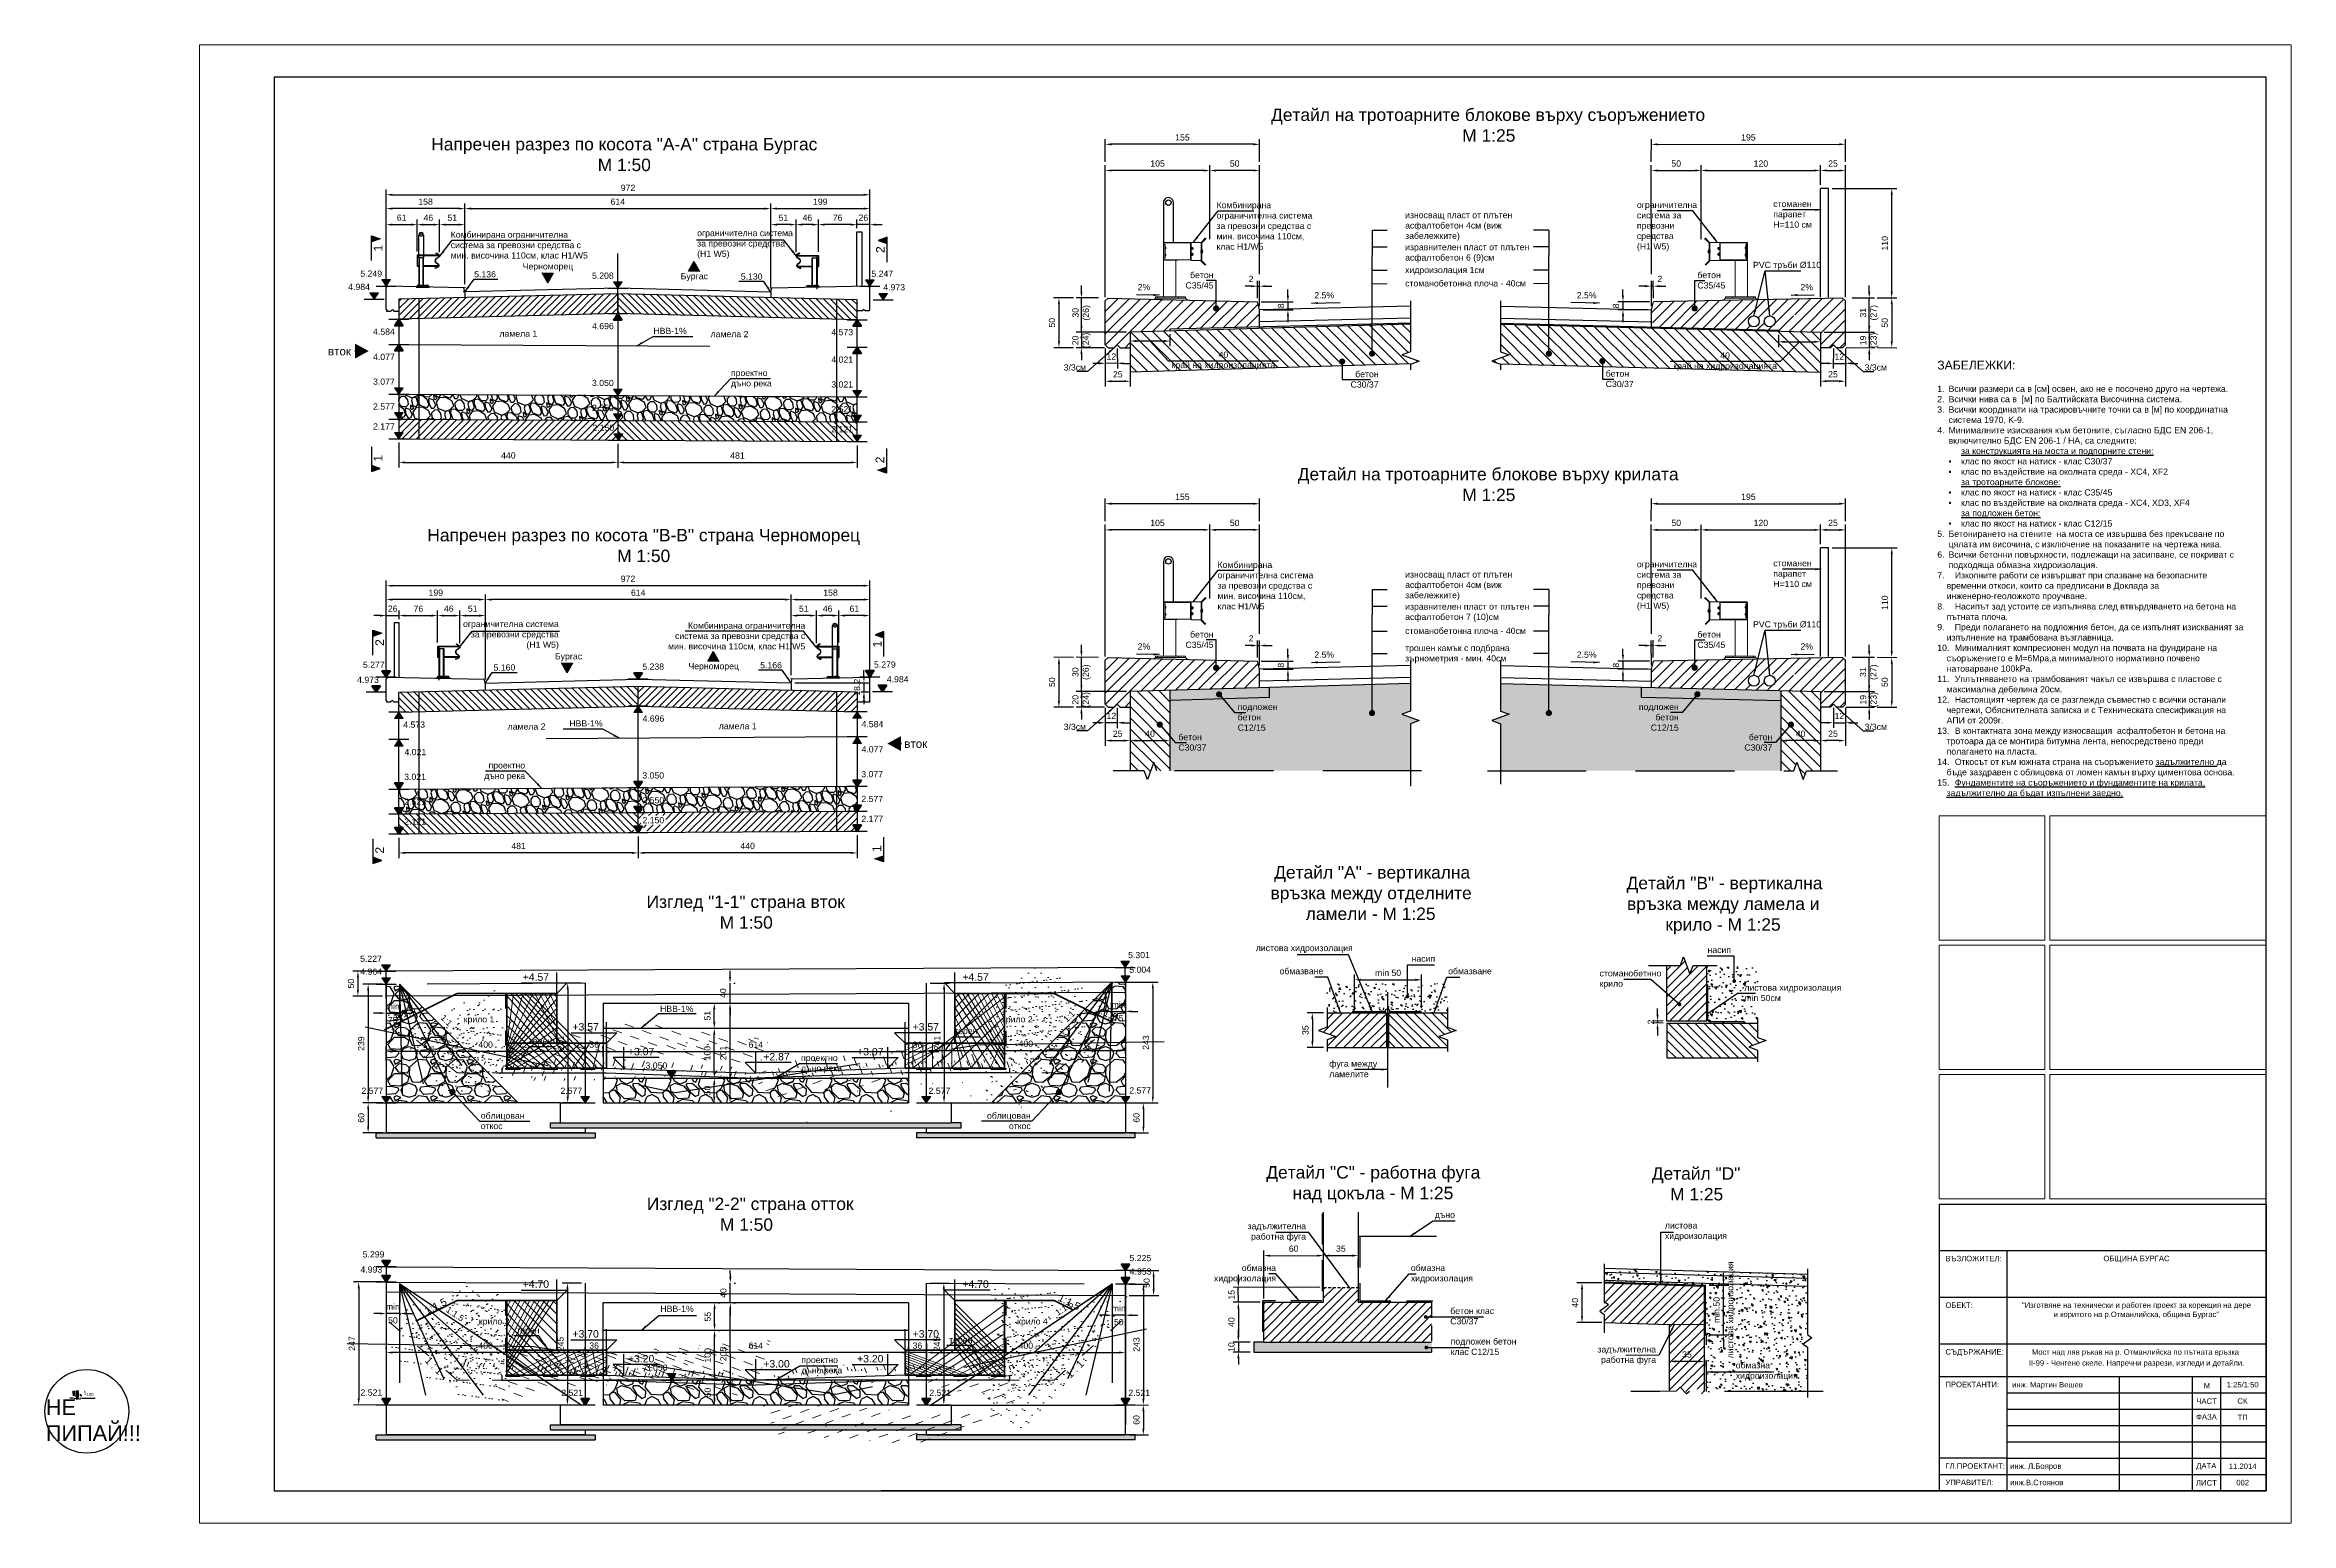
# Paper-space layout '002-Details' of a CAD drawing. Header units: centimetres. Extents: x -62 to 841, y 0 to 595.
# The model-space entities are those that its viewports show. They can reach past a viewport. Long polylines and large blocks are cut down to what shows.
import ezdxf
from ezdxf.enums import TextEntityAlignment as Align

# ---------------------------------------------------------------- set-up
doc = ezdxf.new("R2010")
doc.units = ezdxf.units.CM
doc.header["$LTSCALE"] = 0.1
for name, pattern in [('ACAD_ISO03W100', [30, 12, -18]), ('CENTER', [50.8, 31.75, -6.35, 6.35, -6.35]), ('CONTINU', [0]), ('DASHED', [0.75, 0.5, -0.25]), ('HIDDEN', [9.525, 6.35, -3.175]), ('LK_HIDDEN', [7.5, 5, -2.5])]:
    doc.linetypes.add(name, pattern=pattern)
for name, color, linetype in [('br_centre line', 1, 'CENTER'), ('br_dimension', 1, 'Continuous'), ('br_hatch', 9, 'Continuous'), ('br_hatch_dark', 8, 'Continuous'), ('br_hatch_tumen', 8, 'Continuous'), ('br_hidden', 3, 'HIDDEN'), ('br_image', 4, 'Continuous'), ('br_section', 7, 'Continuous'), ('br_section_green', 3, 'Continuous'), ('br_view', 5, 'Continuous'), ('br_view_yellow', 2, 'Continuous'), ('Kustendilska voda', 12, 'Continuous'), ('os - mostove', 255, 'Continuous'), ('Text7', 7, 'Continuous'), ('Z-Z039-G-GridOS', 7, 'Continuous'), ('Коти7', 7, 'Continuous')]:
    doc.layers.add(name, color=color, linetype=linetype)
for name, color, linetype, lineweight in [('br_text', 2, 'Continuous', 35), ('hatch7', 7, 'Continuous', 15), ('Геотекстил7', 1, 'ACAD_ISO03W100', 53), ('Текст7', 7, 'Continuous', 25), ('Терен1', 96, 'Continuous', 53)]:
    doc.layers.add(name, color=color, linetype=linetype, lineweight=lineweight)
doc.layers.add('Габион-разрез7', color=7, linetype='Continuous', lineweight=53, true_color=0xaaaaaa)
doc.layers.add('Трий Помощен 1', color=2, linetype='Continuous', lineweight=25, plot=False)
doc.layers.get('Defpoints').off()
doc.styles.add('1-10 cm', font='arial.ttf', dxfattribs={"height": 2.5})
doc.styles.add('1-50 cm', font='arial.ttf', dxfattribs={"height": 12.5})
doc.styles.add('br 1-25 cm', font='arial.ttf', dxfattribs={"height": 6.25})
doc.styles.add('br 1-50 cm', font='arial.ttf', dxfattribs={"height": 12.5})
doc.styles.add('MM 1 to 1', font='arial.ttf', dxfattribs={"height": 0.25})
doc.styles.add('MM 1 to 10', font='arial.ttf', dxfattribs={"height": 2.5})
doc.styles.add('MM 1 to 100', font='arial.ttf', dxfattribs={"height": 25})
doc.styles.add('MM 1 to 150', font='arial.ttf', dxfattribs={"height": 37.5})
doc.styles.add('MM 1 to 2', font='arial.ttf', dxfattribs={"height": 0.5})
doc.styles.add('MM 1 to 2.5', font='arial.ttf', dxfattribs={"height": 0.625})
doc.styles.add('MM 1 to 20', font='arial.ttf', dxfattribs={"height": 5})
doc.styles.add('MM 1 to 200', font='arial.ttf', dxfattribs={"height": 50})
doc.styles.add('MM 1 to 25', font='arial.ttf', dxfattribs={"height": 6.25})
doc.styles.add('MM 1 to 250', font='arial.ttf', dxfattribs={"height": 62.5})
doc.styles.add('MM 1 to 5', font='arial.ttf', dxfattribs={"height": 1.25})
doc.styles.add('MM 1 to 50', font='arial.ttf', dxfattribs={"height": 12.5})
doc.styles.add('MM 1 to 500', font='arial.ttf', dxfattribs={"height": 125})
doc.styles.add('MM 1 to 75', font='arial.ttf', dxfattribs={"height": 18.75})
doc.styles.add('MM_ARIAL', font='arial.ttf')
doc.styles.get("Standard").update_dxf_attribs({"font": 'arial.ttf'})
doc.dimstyles.new('MM DIM 1 to 0', dxfattribs={"dimscale": 0, "dimtxt": 2.5, "dimasz": 2.5, "dimexe": 2.1, "dimexo": 1.5, "dimgap": 1.5, "dimtad": 1, "dimdec": 0, "dimdsep": 46, "dimtxsty": 'MM_ARIAL', "dimcen": 3, "dimclrd": 1, "dimclre": 1, "dimclrt": 7, "dimaunit": 2, "dimadec": 1, "dimazin": 0, "dimtm": 3, "dimtfac": 1, "dimtdec": 0, "dimtix": 1, "dimtmove": 0, "dimatfit": 3, "dimfxl": 0, "dimtolj": 1, "dimtzin": 0, "dimarcsym": 0})
doc.dimstyles.new('MM DIM 1 to 1', dxfattribs={"dimtxt": 2.5, "dimasz": 2.5, "dimexe": 2.1, "dimexo": 1.5, "dimgap": 1.5, "dimtad": 1, "dimdec": 0, "dimdsep": 46, "dimtxsty": 'MM_ARIAL', "dimcen": 3, "dimclrd": 1, "dimclre": 1, "dimclrt": 7, "dimaunit": 2, "dimadec": 1, "dimazin": 0, "dimtp": 1, "dimtm": 3, "dimtfac": 1, "dimtdec": 0, "dimtix": 1, "dimtmove": 0, "dimatfit": 3, "dimfxl": 0, "dimtolj": 1, "dimtzin": 0, "dimarcsym": 0})
doc.dimstyles.new('MM DIM 1 to 10', dxfattribs={"dimtxt": 2.5, "dimasz": 2.5, "dimexe": 2.1, "dimexo": 1.5, "dimgap": 1.5, "dimtad": 1, "dimdec": 0, "dimdsep": 46, "dimtxsty": 'MM_ARIAL', "dimcen": 3, "dimclrd": 1, "dimclre": 1, "dimclrt": 7, "dimaunit": 2, "dimadec": 1, "dimazin": 0, "dimtp": 1, "dimtm": 3, "dimtfac": 1, "dimtdec": 0, "dimtix": 1, "dimtmove": 0, "dimatfit": 3, "dimfxl": 0, "dimtolj": 1, "dimtzin": 0, "dimarcsym": 0})
doc.dimstyles.new('MM DIM 1 to 100', dxfattribs={"dimscale": 10, "dimtxt": 2.5, "dimasz": 2.5, "dimexe": 2.1, "dimexo": 1.5, "dimgap": 1.5, "dimtad": 1, "dimdec": 0, "dimdsep": 46, "dimtxsty": 'MM_ARIAL', "dimcen": 3, "dimclrd": 1, "dimclre": 1, "dimclrt": 7, "dimaunit": 2, "dimadec": 1, "dimazin": 0, "dimtp": 100, "dimtm": 3, "dimtfac": 1, "dimtdec": 0, "dimtix": 1, "dimtmove": 0, "dimatfit": 3, "dimfxl": 0, "dimtolj": 1, "dimtzin": 0, "dimarcsym": 0})
doc.dimstyles.new('MM DIM 1 to 150', dxfattribs={"dimscale": 15, "dimtxt": 2.5, "dimasz": 2.5, "dimexe": 2.1, "dimexo": 1.5, "dimgap": 1.5, "dimtad": 1, "dimdec": 0, "dimdsep": 46, "dimtxsty": 'MM_ARIAL', "dimcen": 3, "dimclrd": 1, "dimclre": 1, "dimclrt": 7, "dimaunit": 2, "dimadec": 1, "dimazin": 0, "dimtp": 100, "dimtm": 3, "dimtfac": 1, "dimtdec": 0, "dimtix": 1, "dimtmove": 0, "dimatfit": 3, "dimfxl": 0, "dimtolj": 1, "dimtzin": 0, "dimarcsym": 0})
doc.dimstyles.new('MM DIM 1 to 2', dxfattribs={"dimscale": 0.2, "dimtxt": 2.5, "dimasz": 2.5, "dimexe": 2.1, "dimexo": 1.5, "dimgap": 1.5, "dimtad": 1, "dimdec": 0, "dimdsep": 46, "dimtxsty": 'MM_ARIAL', "dimcen": 3, "dimclrd": 1, "dimclre": 1, "dimclrt": 7, "dimaunit": 2, "dimadec": 1, "dimazin": 0, "dimtp": 2, "dimtm": 3, "dimtfac": 1, "dimtdec": 0, "dimtix": 1, "dimtmove": 0, "dimatfit": 3, "dimfxl": 0, "dimtolj": 1, "dimtzin": 0, "dimarcsym": 0})
doc.dimstyles.new('MM DIM 1 to 2.5', dxfattribs={"dimscale": 0.25, "dimtxt": 2.5, "dimasz": 2.5, "dimexe": 2.1, "dimexo": 1.5, "dimgap": 1.5, "dimtad": 1, "dimdec": 0, "dimdsep": 46, "dimtxsty": 'MM_ARIAL', "dimcen": 3, "dimclrd": 1, "dimclre": 1, "dimclrt": 7, "dimaunit": 2, "dimadec": 1, "dimazin": 0, "dimtp": 5, "dimtm": 3, "dimtfac": 1, "dimtdec": 0, "dimtix": 1, "dimtmove": 0, "dimatfit": 3, "dimfxl": 0, "dimtolj": 1, "dimtzin": 0, "dimarcsym": 0})
doc.dimstyles.new('MM DIM 1 to 20', dxfattribs={"dimscale": 20, "dimtxt": 2.5, "dimasz": 2.5, "dimexe": 2.1, "dimexo": 1.5, "dimgap": 1.5, "dimtad": 1, "dimdec": 0, "dimdsep": 46, "dimtxsty": 'MM_ARIAL', "dimcen": 3, "dimclrd": 1, "dimclre": 1, "dimclrt": 7, "dimaunit": 2, "dimadec": 1, "dimazin": 0, "dimtp": 20, "dimtm": 3, "dimtfac": 1, "dimtdec": 0, "dimtix": 1, "dimtmove": 0, "dimatfit": 3, "dimfxl": 0, "dimtolj": 1, "dimtzin": 0, "dimarcsym": 0})
doc.dimstyles.new('MM DIM 1 to 200', dxfattribs={"dimscale": 200, "dimtxt": 2.5, "dimasz": 2.5, "dimexe": 2.1, "dimexo": 1.5, "dimgap": 1.5, "dimtad": 1, "dimdec": 0, "dimdsep": 46, "dimtxsty": 'MM_ARIAL', "dimcen": 3, "dimclrd": 1, "dimclre": 1, "dimclrt": 7, "dimaunit": 2, "dimadec": 1, "dimazin": 0, "dimtp": 200, "dimtm": 3, "dimtfac": 1, "dimtdec": 0, "dimtix": 1, "dimtmove": 0, "dimatfit": 3, "dimfxl": 0, "dimtolj": 1, "dimtzin": 0, "dimarcsym": 0})
doc.dimstyles.new('MM DIM 1 to 25', dxfattribs={"dimscale": 2.5, "dimtxt": 2.5, "dimasz": 2.5, "dimexe": 2.1, "dimexo": 1.5, "dimgap": 1.5, "dimtad": 1, "dimdec": 0, "dimdsep": 46, "dimtxsty": 'MM_ARIAL', "dimcen": 3, "dimclrd": 1, "dimclre": 1, "dimclrt": 7, "dimaunit": 2, "dimadec": 1, "dimazin": 0, "dimtp": 100, "dimtm": 3, "dimtfac": 1, "dimtdec": 0, "dimtix": 1, "dimtmove": 0, "dimatfit": 3, "dimfxl": 0, "dimtolj": 1, "dimtzin": 0, "dimarcsym": 0})
doc.dimstyles.new('MM DIM 1 to 250', dxfattribs={"dimscale": 25, "dimtxt": 2.5, "dimasz": 2.5, "dimexe": 2.1, "dimexo": 1.5, "dimgap": 1.5, "dimtad": 1, "dimdec": 0, "dimdsep": 46, "dimtxsty": 'MM_ARIAL', "dimcen": 3, "dimclrd": 1, "dimclre": 1, "dimclrt": 7, "dimaunit": 2, "dimadec": 1, "dimazin": 0, "dimtp": 250, "dimtm": 3, "dimtfac": 1, "dimtdec": 0, "dimtix": 1, "dimtmove": 0, "dimatfit": 3, "dimfxl": 0, "dimtolj": 1, "dimtzin": 0, "dimarcsym": 0})
doc.dimstyles.new('MM DIM 1 to 5', dxfattribs={"dimscale": 5, "dimtxt": 2.5, "dimasz": 2.5, "dimexe": 2.1, "dimexo": 1.5, "dimgap": 1.5, "dimtad": 1, "dimdec": 1, "dimdsep": 46, "dimtxsty": 'MM_ARIAL', "dimcen": 3, "dimclrd": 1, "dimclre": 1, "dimclrt": 7, "dimaunit": 2, "dimadec": 1, "dimazin": 0, "dimtp": 5, "dimtm": 3, "dimtfac": 1, "dimtdec": 1, "dimtix": 1, "dimtmove": 0, "dimatfit": 3, "dimfxl": 0, "dimtolj": 1, "dimtzin": 0, "dimarcsym": 0})
doc.dimstyles.new('MM DIM 1 to 50', dxfattribs={"dimscale": 5, "dimtxt": 2.5, "dimasz": 2.5, "dimexe": 2.1, "dimexo": 1.5, "dimgap": 1.5, "dimtad": 1, "dimdec": 0, "dimdsep": 46, "dimtxsty": 'MM_ARIAL', "dimcen": 3, "dimclrd": 1, "dimclre": 1, "dimclrt": 7, "dimaunit": 2, "dimadec": 1, "dimazin": 0, "dimtp": 100, "dimtm": 3, "dimtfac": 1, "dimtdec": 0, "dimtix": 1, "dimtmove": 2, "dimatfit": 3, "dimfxl": 0, "dimtolj": 1, "dimtzin": 0, "dimarcsym": 0})
doc.dimstyles.new('MM DIM 1 to 500', dxfattribs={"dimscale": 50, "dimtxt": 2.5, "dimasz": 2.5, "dimexe": 2.1, "dimexo": 1.5, "dimgap": 1.5, "dimtad": 1, "dimdec": 0, "dimdsep": 46, "dimtxsty": 'MM_ARIAL', "dimcen": 3, "dimclrd": 1, "dimclre": 1, "dimclrt": 7, "dimaunit": 2, "dimadec": 1, "dimazin": 0, "dimtp": 500, "dimtm": 3, "dimtfac": 1, "dimtdec": 0, "dimtmove": 0, "dimatfit": 3, "dimfxl": 0, "dimtolj": 1, "dimtzin": 0, "dimarcsym": 0})
doc.dimstyles.new('MM DIM 1 to 75', dxfattribs={"dimscale": 7.5, "dimtxt": 2.5, "dimasz": 2.5, "dimexe": 2.1, "dimexo": 1.5, "dimgap": 1.5, "dimtad": 1, "dimdec": 0, "dimdsep": 46, "dimtxsty": 'MM_ARIAL', "dimcen": 3, "dimclrd": 1, "dimclre": 1, "dimclrt": 7, "dimaunit": 2, "dimadec": 1, "dimazin": 0, "dimtp": 100, "dimtm": 3, "dimtfac": 1, "dimtdec": 0, "dimtix": 1, "dimtmove": 0, "dimatfit": 3, "dimfxl": 0, "dimtolj": 1, "dimtzin": 0, "dimarcsym": 0})
pattern_1 = [(318.47987287, (968709358.924, 464385663.1408), (460.497816031, -402.6593615336), [6.8344288, -676.6096728]), (275.43682637, (968709364.0413, 464385658.6103), (-55.7678272785, 609.165617415), [11.7280944, -1161.08097787]), (222.97753247, (968709365.1525, 464385646.935), (554.6401711989, 512.5385063509), [8.2696304, -818.69445588]), (357.74077437, (968709378.0136, 464385627.2272), (-1016.38036555304, 42.5157913985), [10.6800904, -1057.32874851]), (23.30073955, (968709388.6854, 464385626.8062), (-607.5091135339, -258.9610723125), [10.472674, -1036.7961549]), (87.74077437, (968709398.304, 464385630.9487), (-42.5157913985, -1016.38036555304), [10.6800904, -1057.32874851]), (128.16132584, (968709398.725, 464385641.6205), (513.36675824408, -656.2367953185), [14.1238732, -1398.26230628]), (162.72241374, (968709389.9981, 464385652.7257), (-1120.46174568542, 346.47741117648), [13.3343904, -1320.10513204]), (211.89665099, (968709377.2654, 464385656.686), (-657.06504738056, -411.77013431135), [10.71626, -1060.91091397]), (265.70344367, (968709368.1673, 464385651.0237), (46.2429256878, 559.1955577647), [12.2342656, -599.478739]), (312.86452317, (968709367.2507, 464385638.8238), (563.7509441694, -605.02435731805), [15.8215584, -1566.33545024]), (229.2811602, (968709378.1116, 464385677.5217), (-301.8909896425, -358.0729400173), [5.4000908, -534.6113165]), (261.93631977, (968709374.5888, 464385673.4288), (96.2129853923, 661.2063077754), [10.2736396, -1017.09277994]), (315.46708537, (968709373.148, 464385663.257), (50.79831198, 0.41412603), [7.1841868, -64.65786217]), (293.66567588, (968709367.081, 464385659.651), (-103.6672541056, 253.1633078195), [3.8688264, -383.01244738]), (22.26849486, (968709368.634, 464385656.108), (-151.980809891, -52.040690089), [5.4713124, -268.0950598]), (121.4308419, (968709373.697, 464385658.181), (-102.8390020494, 151.566683864), [8.8863932, -287.32596306]), (252.03213655, (968709369.063, 464385665.764), (49.970059902, 102.01074999), [6.4257428, -154.21796234]), (106.856625703, (968709368.874, 464385626.6447), (-156.53619627055, 506.740741659), [9.00176, -891.17653345]), (160.81326131, (968709366.2637, 464385635.2597), (560.4379358682, -198.637861547), [7.5519788, -747.64431356]), (23.66567588, (968709358.9035, 464385665.681), (-253.1633078197, -103.6672541057), [7.737602, -379.14367178]), (74.07754504, (968709365.9904, 464385668.7866), (-148.2536755508, -509.2254978746), [9.00176, -891.17653345]), (69.91104015, (968709400.369, 464385626.9014), (-99.5259937813, -254.8198119492), [8.680704, -425.35468626]), (25.24222597, (968709403.3506, 464385635.054), (-556.7108014269, -258.5469465583), [7.2734424, -720.07186761]), (157.26849486, (968709409.6977, 464385666.603), (-254.8198119555, 99.5259937653), [7.737602, -379.14367178]), (107.82111001, (968709402.561, 464385669.5927), (208.5768863919, -658.7215515398), [8.5156548, -843.0475196]), (159.91104015, (968709409.9006, 464385641.7116), (254.8198119485, -99.525993783), [4.340352, -429.69503826]), (191.77701784, (968709409.7225, 464385663.555), (-202.77912187, -52.454816113), [2.590292, -256.4398993]), (256.4308419, (968709407.187, 464385663.026), (49.555933874, 152.809061963), [10.472674, -198.98109178]), (276.47609133, (968709404.7296, 464385652.8458), (-54.9395723448, 507.5689937245), [9.70534, -960.82729727]), (34.1571529, (968709378.269, 464385658.218), (-101.182497915, -51.626564052), [7.3264776, -175.8355272]), (83.62431196, (968709384.3316, 464385662.3319), (94.5564813256, 864.39955566816), [12.7911352, -1266.3201813]), (151.41248127, (968709385.752, 464385675.044), (357.2446879668, -200.2943656708), [5.2301648, -517.78784636]), (180.46708537, (968709381.16, 464385677.547), (-50.38418594, -51.212438), [3.048, -47.752]), (210.72352253, (968709403.214, 464385651.8174), (353.9316797107, 206.0921301194), [7.0573392, -698.67881546]), (138.47987287, (968709397.147, 464385648.212), (-460.4978160296, 402.6593615352), [13.6688576, -669.775244]), (90.46708537, (968709386.913, 464385657.273), (-51.212438, 50.38418594), [13.208, -37.592]), (55.77193187, (968709386.8053, 464385670.4803), (351.4469232146, 510.8820021913), [8.0321912, -795.18633448]), (344.52168947, (968709391.323, 464385677.1214), (203.6073739397, -49.141807836), [7.3965816, -362.43300078]), (298.11306073, (968709398.4516, 464385675.1474), (515.85151434445, -961.0266672411), [12.042902, -1192.24928846]), (265.89316411, (968709404.1264, 464385664.5253), (-45.4146735315, -660.79218172433), [12.7405892, -1261.31692912])]
pattern_2 = [(318.47987287, (968709028.03, 464384854.99), (460.497816031, -402.6593615336), [6.8344288, -676.6096728]), (275.43682637, (968709033.147, 464384850.4594), (-55.7678272785, 609.165617415), [11.7280944, -1161.08097787]), (222.97753247, (968709034.2582, 464384838.784), (554.6401711989, 512.5385063509), [8.2696304, -818.69445588]), (357.74077437, (968709047.1193, 464384819.0763), (-1016.38036555304, 42.5157913985), [10.6800904, -1057.32874851]), (23.30073955, (968709057.791, 464384818.6553), (-607.5091135339, -258.9610723125), [10.472674, -1036.7961549]), (87.74077437, (968709067.4097, 464384822.7978), (-42.5157913985, -1016.38036555304), [10.6800904, -1057.32874851]), (128.16132584, (968709067.8307, 464384833.4696), (513.36675824408, -656.2367953185), [14.1238732, -1398.26230628]), (162.72241374, (968709059.1038, 464384844.5748), (-1120.46174568542, 346.47741117648), [13.3343904, -1320.10513204]), (211.89665099, (968709046.3711, 464384848.5352), (-657.06504738056, -411.77013431135), [10.71626, -1060.91091397]), (265.70344367, (968709037.273, 464384842.873), (46.2429256878, 559.1955577647), [12.2342656, -599.478739]), (312.86452317, (968709036.3564, 464384830.673), (563.7509441694, -605.02435731805), [15.8215584, -1566.33545024]), (229.2811602, (968709047.2173, 464384869.3708), (-301.8909896425, -358.0729400173), [5.4000908, -534.6113165]), (261.93631977, (968709043.6946, 464384865.278), (96.2129853923, 661.2063077754), [10.2736396, -1017.09277994]), (315.46708537, (968709042.253, 464384855.106), (50.79831198, 0.41412603), [7.1841868, -64.65786217]), (293.66567588, (968709036.1866, 464384851.5), (-103.6672541056, 253.1633078195), [3.8688264, -383.01244738]), (22.26849486, (968709037.74, 464384847.957), (-151.980809891, -52.040690089), [5.4713124, -268.0950598]), (121.4308419, (968709042.803, 464384850.03), (-102.8390020494, 151.566683864), [8.8863932, -287.32596306]), (252.03213655, (968709038.169, 464384857.613), (49.970059902, 102.01074999), [6.4257428, -154.21796234]), (106.856625703, (968709037.9798, 464384818.4938), (-156.53619627055, 506.740741659), [9.00176, -891.17653345]), (160.81326131, (968709035.3694, 464384827.1088), (560.4379358682, -198.637861547), [7.5519788, -747.64431356]), (23.66567588, (968709028.009, 464384857.53), (-253.1633078197, -103.6672541057), [7.737602, -379.14367178]), (74.07754504, (968709035.096, 464384860.6357), (-148.2536755508, -509.2254978746), [9.00176, -891.17653345]), (69.91104015, (968709069.475, 464384818.7505), (-99.5259937813, -254.8198119492), [8.680704, -425.35468626]), (25.24222597, (968709072.4564, 464384826.903), (-556.7108014269, -258.5469465583), [7.2734424, -720.07186761]), (157.26849486, (968709078.8034, 464384858.452), (-254.8198119555, 99.5259937653), [7.737602, -379.14367178]), (107.82111001, (968709071.6668, 464384861.4418), (208.5768863919, -658.7215515398), [8.5156548, -843.0475196]), (159.91104015, (968709079.006, 464384833.561), (254.8198119485, -99.525993783), [4.340352, -429.69503826]), (191.77701784, (968709078.828, 464384855.404), (-202.77912187, -52.454816113), [2.590292, -256.4398993]), (256.4308419, (968709076.292, 464384854.875), (49.555933874, 152.809061963), [10.472674, -198.98109178]), (276.47609133, (968709073.8354, 464384844.695), (-54.9395723448, 507.5689937245), [9.70534, -960.82729727]), (34.1571529, (968709047.375, 464384850.067), (-101.182497915, -51.626564052), [7.3264776, -175.8355272]), (83.62431196, (968709053.4373, 464384854.181), (94.5564813256, 864.39955566816), [12.7911352, -1266.3201813]), (151.41248127, (968709054.858, 464384866.893), (357.2446879668, -200.2943656708), [5.2301648, -517.78784636]), (180.46708537, (968709050.265, 464384869.396), (-50.38418594, -51.212438), [3.048, -47.752]), (210.72352253, (968709072.3197, 464384843.6665), (353.9316797107, 206.0921301194), [7.0573392, -698.67881546]), (138.47987287, (968709066.253, 464384840.061), (-460.4978160296, 402.6593615352), [13.6688576, -669.775244]), (90.46708537, (968709056.02, 464384849.12), (-51.212438, 50.38418594), [13.208, -37.592]), (55.77193187, (968709055.911, 464384862.3294), (351.4469232146, 510.8820021913), [8.0321912, -795.18633448]), (344.52168947, (968709060.429, 464384868.9704), (203.6073739397, -49.141807836), [7.3965816, -362.43300078]), (298.11306073, (968709067.5573, 464384866.9965), (515.85151434445, -961.0266672411), [12.042902, -1192.24928846]), (265.89316411, (968709073.2321, 464384856.3744), (-45.4146735315, -660.79218172433), [12.7405892, -1261.31692912])]
pattern_3 = [(22.733543, (958338146.7025, 463709910.982), (-3.06741562, 7.32085157), [])]
pattern_4 = [(112.733543, (958338146.7025, 463709910.982), (-7.32085157, -3.06741562), [])]
pattern_5 = [(22.733543, (958338009.791, 463709576.6), (-3.06741562, 7.32085157), [])]
pattern_6 = [(205.74633, (959128769.6674, 463418773.1126), (-796.53594, -390.218988), [9.9099, -981.084]), (162.70328, (959128760.7413, 463418768.8078), (845.9184322, -266.762756), [17.0057, -1683.5674]), (110.24399, (959128744.5046, 463418773.864), (374.653773, -1028.948676), [11.991, -1187.107]), (245.00723, (959128710.9416, 463418767.7074), (626.3840653, 1335.4351494), [15.4861, -1533.1267]), (270.5672, (959128704.3987, 463418753.6713), (-5.9064375, 957.561784), [15.1854, -1503.3544]), (335.00723, (959128704.549, 463418738.4867), (-1335.4351494, 626.3840653), [15.4861, -1533.1267]), (15.42778, (959128718.585, 463418731.9437), (-1165.283275, -318.8320962), [20.4796, -2027.48034]), (49.98887, (959128738.3267, 463418737.3918), (1091.2095382, 1304.3047185), [19.3349, -1914.1524]), (99.16311, (959128750.7578, 463418752.2007), (-182.4974975, 1109.4615984), [15.5386, -1538.3208]), (152.9699, (959128748.2833, 463418767.541), (721.929455, -375.186521), [17.7397, -869.2442]), (200.13098, (959128732.4814, 463418775.603), (-1125.0268138, -414.9102339), [22.9413, -2271.1864]), (116.54762, (959128778.148, 463418739.394), (-309.706066, 604.379664), [7.8301, -775.1864]), (149.20278, (959128774.6485, 463418746.3985), (830.3532156, -499.1754964), [14.8968, -1474.7845]), (202.7335, (959128761.85, 463418754.026), (-27.91084, -68.1673), [10.4171, -93.7539]), (180.93213, (959128760.43, 463418764.16), (396.658174, -3.219593), [5.6098, -555.368]), (269.53495, (959128754.821, 463418764.068), (15.565215, 232.412736), [7.9334, -388.7378]), (8.6973, (959128754.757, 463418756.135), (260.323575, 52.602084), [12.8853, -416.6226]), (139.2986, (959128767.494, 463418758.084), (108.42376, -123.98898), [9.3173, -223.616]), (354.12308, (959128715.284, 463418780.2566), (765.4055088, -74.6064847), [13.05255, -1292.206]), (48.07972, (959128728.268, 463418778.92), (-579.688419, -638.19694), [10.9504, -1084.0843]), (270.93213, (959128773.076, 463418771.717), (3.219593, 396.658174), [11.2195, -549.7583]), (321.344, (959128773.2583, 463418760.499), (-597.940479, 483.610281), [13.05255, -1292.206]), (317.1775, (959128697.979, 463418737.993), (-285.01482, 275.88879), [12.587, -616.7643]), (272.50868, (959128707.2113, 463418729.437), (-33.817276, 889.394485), [10.5465, -1044.1042]), (44.53495, (959128745.847, 463418703.271), (275.88879, 285.01482), [11.2195, -549.7583]), (355.08757, (959128753.844, 463418711.1394), (-997.818245, 90.1717), [12.3477, -1222.4189]), (47.1775, (959128712.445, 463418716.947), (-275.88879, -285.01482), [6.2935, -623.0578]), (79.04348, (959128741.757, 463418704.945), (43.476054, 300.580036), [3.7559, -371.8379]), (143.6973, (959128742.47, 463418708.633), (176.59106, -151.899814), [15.1854, -288.5226]), (163.74255, (959128730.2325, 463418717.6233), (709.5838322, -210.9410835), [14.0727, -1393.1996]), (281.4236, (959128752.245, 463418750), (-12.34562, 164.24544), [10.6234, -254.9615]), (330.89077, (959128754.3487, 463418739.587), (1103.022413, -610.8188496), [18.54715, -1836.1643]), (38.67894, (959128770.553, 463418730.5644), (-468.045066, -365.527743), [7.5837, -750.7924]), (67.7335, (959128776.47, 463418735.304), (-40.2565, 96.0781), [4.4196, -69.2404]), (97.98998, (959128729.7065, 463418720.2265), (77.2933295, -588.814449), [10.2331, -1013.0843]), (25.74633, (959128728.284, 463418730.3603), (796.53594, 390.218988), [19.8198, -971.1741]), (337.7335, (959128746.14, 463418738.97), (96.0781, 40.2565), [19.1516, -54.5084]), (303.03839, (959128763.86, 463418731.713), (486.2971263, -756.2794783), [11.6467, -1153.0202]), (231.78815, (959128770.21, 463418721.95), (-179.810653, -244.75836), [10.725, -525.5279]), (185.37952, (959128763.5755, 463418713.5226), (-1574.2870713, -151.3670663), [17.4622, -1728.7615]), (153.15962, (959128746.19, 463418711.8855), (-858.2640538, 431.0081971), [18.47385, -1828.90955])]

psp = doc.layouts.new('002-Details')

# ---------------------------------------------------------------- texts
at = {"ltscale": 8, "insert": (-61.93, 50), "char_height": 6.25, "width": 40.1638, "attachment_point": 1, "style": 'MM 1 to 25'}
psp.add_mtext('НЕ ПИПАЙ!!!', dxfattribs=at)
at = {"layer": 'br_dimension', "insert": (695.35, 467.69), "char_height": 2.5, "width": 126.9461, "attachment_point": 1, "style": 'MM 1 to 1'}
psp.add_mtext('\\pi-3.75,l6.7082;{\\H1.4x;ЗАБЕЛЕЖКИ\\fArial|b0|i0|c161|p34;:\\P\\H0.71429x;\\P\\pi-4.5418,l7.5,t7.5,10.458;\\H0.99999x;1.^I\\fArial|b0|i0|c204|p34;Всички размери са в \\fArial|b0|i0|c161|p34;[\\fArial|b0|i0|c204|p34;см\\fArial|b0|i0|c161|p34;] \\fArial|b0|i0|c204|p34;освен\\fArial|b0|i0|c161|p34;, \\fArial|b0|i0|c204|p34;ако не е посочено друго на чертежа\\fArial|b0|i0|c161|p34;. \\P2.^I\\fArial|b0|i0|c204|p34;Всички нива са в  \\fArial|b0|i0|c161|p34;[\\fArial|b0|i0|c204|p34;м\\fArial|b0|i0|c161|p34;] \\fArial|b0|i0|c204|p34;по Балтийската Височинна система\\fArial|b0|i0|c161|p34;.\\P3.^I\\fArial|b0|i0|c204|p34;Всички координати на трасировъчните точки са в \\fArial|b0|i0|c161|p34;[\\fArial|b0|i0|c204|p34;м\\fArial|b0|i0|c161|p34;] \\fArial|b0|i0|c204|p34;по координатна система \\fArial|b0|i0|c161|p34;1970, K-9.\\P4.^I\\fArial|b0|i0|c204|p34;Минималните изисквания към бетоните\\fArial|b0|i0|c161|p34;, \\fArial|b0|i0|c204|p34;съгласно БДС \\fArial|b0|i0|c161|p34;EN 206-1, \\P\\pi0,t10.458;\\fArial|b0|i0|c204|p34;включително БДС \\fArial|b0|i0|c161|p34;EN 206-1 / \\fArial|b0|i0|c204|p34;НА\\fArial|b0|i0|c161|p34;, \\fArial|b0|i0|c204|p34;са следните\\fArial|b0|i0|c161|p34;:\\P\\pl0,t1.6667,2.5,10,12.5;^I^I^I^I\\fArial|b0|i0|c204|p34;\\Lза конструкцията на моста и подпорните стени\\fArial|b0|i0|c161|p34;:\\P\\pl7.5,t12.5;\\fSymbol|b0|i0|c2|p18;\\l·^I\\fArial|b0|i0|c204|p34;клас по якост на натиск \\fArial|b0|i0|c161|p34;- \\fArial|b0|i0|c204|p34;клас С30\\fArial|b0|i0|c161|p34;/3\\fArial|b0|i0|c204|p34;7\\fArial|b0|i0|c161|p34;\\P\\fSymbol|b0|i0|c2|p18;·^I\\fArial|b0|i0|c204|p34;клас по въздействие на околната среда \\fArial|b0|i0|c161|p34;- XC4, XF\\fArial|b0|i0|c204|p34;2\\fArial|b0|i0|c161|p34;\\P\\pl0,t1.6667,2.5,10,12.5; ^I^I^I^I\\fArial|b0|i0|c204|p34;\\Lза тротоарните блокове\\fArial|b0|i0|c161|p34;:\\P\\pl7.5,t12.5;\\fSymbol|b0|i0|c2|p18;\\l·^I\\fArial|b0|i0|c204|p34;клас по якост на натиск \\fArial|b0|i0|c161|p34;- \\fArial|b0|i0|c204|p34;клас С\\fArial|b0|i0|c161|p34;35/45\\P\\fSymbol|b0|i0|c2|p18;·^I\\fArial|b0|i0|c204|p34;клас по въздействие на околната среда \\fArial|b0|i0|c161|p34;- XC4, XD3, XF4\\P^I\\fArial|b0|i0|c204|p34;\\Lза подложен бетон\\fArial|b0|i0|c161|p34;:\\P\\fSymbol|b0|i0|c2|p18;\\l·^I\\fArial|b0|i0|c204|p34;клас по якост на натиск \\fArial|b0|i0|c161|p34;- \\fArial|b0|i0|c204|p34;клас С\\fArial|b0|i0|c161|p34;12/15\\P\\pi-4.5418,t7.5,10.458;5.^I\\fArial|b0|i0|c204|p34;Бетонирането на стените  на моста се извършва без прекъсване по цялата им височина\\fArial|b0|i0|c161|p34;, \\fArial|b0|i0|c204|p34;с изключение на показаните на чертежа нива\\fArial|b0|i0|c161|p34;. \\P6.^I\\fArial|b0|i0|c204|p34;Всички бетонни повърхности\\fArial|b0|i0|c161|p34;, \\fArial|b0|i0|c204|p34;подлежащи на засипване\\fArial|b0|i0|c161|p34;, \\fArial|b0|i0|c204|p34;се покриват с подходяща обмазна хидроизолация\\fArial|b0|i0|c161|p34;. \\P7.^I}Изкопните работи се извършват при спазване на безопасните временни откоси{\\fArial|b0|i0|c161|p34;, }които са предписани в Доклада за инженерно{\\fArial|b0|i0|c161|p34;-}геоложкото проучване{\\fArial|b0|i0|c161|p34;. }\\P{\\fArial|b0|i0|c161|p34;8.^I}Насипът зад устоите се изпълнява след втвърдяването на бетона на пътната плоча{\\fArial|b0|i0|c161|p34;.\\P9.^I}Преди полагането на подложния бетон{\\fArial|b0|i0|c161|p34;, }да се изпълнят изискваният за изпълнение на трамбована възглавница{\\fArial|b0|i0|c161|p34;.}\\P{\\fArial|b0|i0|c161|p34;10.^I}Минималният компресионен модул на почвата на фундиране на съоръжението е M=6Mpa,а минималното нормативно почвено натоварване 100kPa. \\P{\\fArial|b0|i0|c161|p34;11.^I}Уплътняването на трамбованият чакъл се извършва с пластове с максимална дебелина 20см.\\P12.^IНастоящият чертеж да се разглежда съвместно с всички останали чертежи{\\fArial|b0|i0|c161|p34;, }Обяснителната записка и с Техническата спесификация на АПИ от 2009г.\\P13.^IВ контактната зона между износващия  асфалтобетон и бетона на тротоара да се монтира битумна лента{\\fArial|b0|i0|c161|p34;, }непосредствено преди полагането на пласта{\\fArial|b0|i0|c161|p34;.}\\P14.^IОткосът от към южната страна на съоръжението {\\Lзадължително} да бъде заздравен с облицовка от ломен камън върху циментова основа.\\P15.^I{\\LФундаментите на съоръжението и фундаментите на крилата, задължително да бъдат изпълнени заедно.}', dxfattribs=at)

msp = doc.modelspace()

# ---------------------------------------------------------------- texts
at = {"layer": 'br_dimension', "rotation": 337.73354, "style": 'br 1-25 cm'}
for width, insert, char_height, attachment_point in [(282.9125, (959125915.1, 463416868.75), 12.5, 1), (282.9125, (959126208.76, 463415808.27), 12.5, 3), (97.4356, (959122490.56, 463415578.52), 6.25, 1), (97.4356, (959122354.5, 463415243.45), 6.25, 1)]:
    msp.add_mtext_dynamic_manual_height_columns('Комбинирана ограничителна система за превозни средства с мин. височина 110см, клас H1/W5', width=width, gutter_width=31.25, heights=[0], dxfattribs=dict(at, insert=insert, char_height=char_height, attachment_point=attachment_point))
at = {"layer": 'br_dimension', "color": 7, "insert": (959123008.58, 463415297.92), "char_height": 12.5, "attachment_point": 1, "rotation": 337.73354, "style": 'MM_ARIAL'}
msp.add_mtext('\\A1;', dxfattribs=at)
at = {"layer": 'br_hatch', "char_height": 12.5, "width": 229.8634, "rotation": 337.73354, "style": 'MM 1 to 150'}
for s, insert, attachment_point in [('\\pi39.04;Черноморец', (959126047.59, 463416728.14), 8), ('\\pi39.04;Бургас', (959126318.45, 463416613.44), 2), ('Бургас', (959125738.91, 463415916.37), 8), ('\\pi39.04;Черноморец', (959125989.48, 463415809.97), 2)]:
    msp.add_mtext(s, dxfattribs=dict(at, insert=insert, attachment_point=attachment_point))
at = {"layer": 'br_hatch_dark', "ltscale": 0.5, "style": 'MM 1 to 150'}
for rotation, p in [(337.73355, (959125592.51, 463416731.84)), (337.73354, (959126297.32, 463415499.63))]:
    msp.add_text('вток', height=16.668, rotation=rotation, dxfattribs=at).set_placement(p)
at = {"layer": 'br_text', "ltscale": 0.5, "rotation": 337.73354}
for s, width, insert, char_height, attachment_point, style in [('ограничителна система за превозни средства\\P(H1 W5)', 210.5751, (959126374.72, 463416684.15), 12.5, 1, 'MM 1 to 25'), ('ограничителна система за превозни средства\\P(H1 W5)', 210.5751, (959125751.64, 463415999.02), 12.5, 3, 'MM 1 to 25'), ('{\\fArial|b0|i0|c204|p34;Възглавница от} {\\fArial|b0|i0|c204|p34;трошен камък , трамбована с минимална дебелина 50см}', 792.7096, (959128199.43, 463415768.78), 12.5, 4, 'br 1-50 cm'), ('\\pi16.604;Детайл на тротоарните блокове върху съоръжението   \\P\\pi208.72;M 1:25', 468.832, (959122561.54, 463415651.04), 12.5, 1, 'MM 1 to 25'), ('бетон С35/45', 34.0669, (959122461.16, 463415514.64), 6.25, 3, 'MM 1 to 25'), ('3{\\fArial|b0|i0|c204|p34;/}3{\\fArial|b0|i0|c204|p34;см}', 34.0669, (959122307.44, 463415477.21), 6.25, 3, 'MM 1 to 25'), ('износващ пласт от плътен асфалтобетон 4см (виж забележките)', 127.7243, (959122662.18, 463415497.46), 6.25, 1, 'MM 1 to 25'), ('изравнителен пласт от плътен асфалтобетон 6 (9)см', 131.2512, (959122649.96, 463415467.61), 6.25, 1, 'MM 1 to 25'), ('{\\fArial|b0|i0|c204|p34;хидроизолация }1{\\fArial|b0|i0|c204|p34;см}', 153.7531, (959122641.28, 463415446.4), 6.25, 1, 'MM 1 to 25'), ('стоманобетонна плоча - 40см', 153.7531, (959122636.17, 463415433.93), 6.25, 1, 'MM 1 to 25'), ('{\\fArial|b0|i0|c204|p34;ограничителна система за превозни средства\\P}(H1 W5)', 69.6978, (959122881.59, 463415418.71), 6.25, 1, 'MM 1 to 25'), ('бетон С30/37', 34.0669, (959122576.93, 463415359.57), 6.25, 3, 'MM 1 to 25'), ('{\\fArial|b0|i0|c204|p34;стоманен парапет\\PН}=110 {\\fArial|b0|i0|c204|p34;см}', 44.5704, (959123008.81, 463415367.73), 6.25, 1, 'MM 1 to 25'), ('бетон С35/45', 34.0669, (959122911.09, 463415330.42), 6.25, 1, 'MM 1 to 25'), ('PVC тръби %%C110', 69.6978, (959123029.97, 463415292.7), 6.25, 3, 'MM 1 to 25'), ('\\pi43.39;Детайл на тротоарните блокове върху крилата  \\P\\pi208.72;M 1:25', 468.832, (959122424.63, 463415316.66), 12.5, 1, 'MM 1 to 25'), ('бетон С30/37', 34.0669, (959122788.3, 463415273.59), 6.25, 1, 'MM 1 to 25'), ('бетон С35/45', 34.0669, (959122324.24, 463415180.26), 6.25, 3, 'MM 1 to 25'), ('3{\\fArial|b0|i0|c204|p34;/}3{\\fArial|b0|i0|c204|p34;см}', 34.0669, (959123031.43, 463415180.77), 6.25, 1, 'MM 1 to 25'), ('3{\\fArial|b0|i0|c204|p34;/}3{\\fArial|b0|i0|c204|p34;см}', 34.0669, (959122170.53, 463415142.82), 6.25, 3, 'MM 1 to 25'), ('износващ пласт от плътен асфалтобетон 4см (виж забележките)', 127.7243, (959122525.27, 463415163.08), 6.25, 1, 'MM 1 to 25'), ('изравнителен пласт от плътен асфалтобетон 7 (10)см', 131.2512, (959122513.05, 463415133.23), 6.25, 1, 'MM 1 to 25'), ('подложен бетон С12/15', 34.0669, (959122319.1, 463415103.62), 6.25, 1, 'MM 1 to 25'), ('стоманобетонна плоча - 40см', 153.7531, (959122503.79, 463415110.61), 6.25, 1, 'MM 1 to 25'), ('бетон С30/37', 34.0669, (959122252.41, 463415098.04), 6.25, 1, 'MM 1 to 25'), ('трошен камък с подбрана зърнометрия - мин. 40см', 153.7531, (959122497.26, 463415094.68), 6.25, 1, 'MM 1 to 25'), ('{\\fArial|b0|i0|c204|p34;ограничителна система за превозни средства\\P}(H1 W5)', 69.6978, (959122744.68, 463415084.33), 6.25, 1, 'MM 1 to 25'), ('{\\fArial|b0|i0|c204|p34;стоманен парапет\\PН}=110 {\\fArial|b0|i0|c204|p34;см}', 44.5704, (959122871.9, 463415033.35), 6.25, 1, 'MM 1 to 25'), ('бетон С35/45', 34.0669, (959122774.18, 463414996.04), 6.25, 1, 'MM 1 to 25'), ('PVC тръби %%C110', 69.6978, (959122893.06, 463414958.31), 6.25, 3, 'MM 1 to 25'), ('подложен бетон С12/15', 34.0669, (959122729.27, 463414935.68), 6.25, 3, 'MM 1 to 25'), ('бетон С30/37', 34.0669, (959122804.74, 463414871.89), 6.25, 3, 'MM 1 to 25'), ('3{\\fArial|b0|i0|c204|p34;/}3{\\fArial|b0|i0|c204|p34;см}', 34.0669, (959122894.52, 463414846.39), 6.25, 1, 'MM 1 to 25'), ('{\\fArial|b0|i0|c204|p34;задължителна работна фуга}', 76.8697, (959121953.31, 463414505.96), 6.25, 3, 'MM 1 to 25'), ('\\pi43.134;{\\fArial|b0|i0|c204|p34;обмазна \\P\\pi15.18;хидроизолация}', 76.8697, (959121837.65, 463414507.91), 6.25, 1, 'MM 1 to 25'), ('дъно', 76.8697, (959122077.38, 463414467.46), 6.25, 1, 'MM 1 to 25'), ('{\\fArial|b0|i0|c204|p34;обмазна хидроизолация}', 76.8697, (959122034.83, 463414427.17), 6.25, 1, 'MM 1 to 25'), ('{\\fArial|b0|i0|c204|p34;листова хидроизолация}', 76.8697, (959122459.53, 463414382.15), 6.25, 1, 'MM 1 to 25'), ('бетон клас С30/37 ', 51.2678, (959122055.1, 463414372.16), 6.25, 1, 'MM 1 to 25'), ('{\\fArial|b0|i0|c204|p34;подложен бетон клас С12/15 }', 79.2591, (959122043.83, 463414343.59), 6.25, 1, 'MM 1 to 25'), ('{\\fArial|b0|i0|c204|p34;задължителна работна фуга}', 76.8697, (959122397.07, 463414253.06), 6.25, 9, 'MM 1 to 25'), ('{\\fArial|b0|i0|c204|p34;обмазна хидроизолация}', 76.8697, (959122472.16, 463414225.11), 6.25, 1, 'MM 1 to 25')]:
    msp.add_mtext_dynamic_manual_height_columns(s, width=width, gutter_width=62.5, heights=[0], dxfattribs=dict(at, insert=insert, char_height=char_height, attachment_point=attachment_point, style=style))
at = {"layer": 'br_text', "rotation": 337.73354}
for s, insert, char_height, width, attachment_point, style in [('ламела 1', (959126000.68, 463416618.61), 12.501, 95.5067, 3, 'MM 1 to 150'), ('ламела 2', (959126393.06, 463416457.13), 12.501, 95.5067, 3, 'MM 1 to 150'), ('ламела 2', (959125578.31, 463415847.09), 12.501, 95.5067, 1, 'MM 1 to 150'), ('ламела 1', (959125971.26, 463415687.02), 12.501, 95.5067, 1, 'MM 1 to 150'), ('крило 1', (959127563.72, 463415289.24), 12.501, 95.5067, 1, 'MM 1 to 150'), ('\\pi20.071;Детайл "A" - вертикална \\P\\pi16.425;връзка между отделните \\P\\pi51.797;ламели - М 1:25', (959122029.44, 463415073.38), 12.5, 233.1576, 1, 'MM 1 to 25'), (' листова хидроизолация', (959121998.64, 463415000.34), 6.25, 137.753, 1, 'MM 1 to 25'), ('{\\fArial|b0|i0|c204|p34;обмазване}', (959122014.21, 463414968.86), 6.25, 137.753, 1, 'MM 1 to 25'), ('{\\fArial|b0|i0|c204|p34;насип}', (959122141.74, 463414930.22), 6.25, 137.753, 1, 'MM 1 to 25'), ('{\\fArial|b0|i0|c204|p34;обмазване}', (959122170.96, 463414904.68), 6.25, 137.753, 1, 'MM 1 to 25'), ('крило 2', (959128564.83, 463414879.34), 12.501, 95.5067, 1, 'MM 1 to 150'), ('\\pi10.418;Детайл "B" - вертикална \\P\\pi10.898;връзка между ламела и \\P\\pi49.409;крило - М 1:25', (959122409.12, 463414849.75), 12.5, 212.8865, 1, 'MM 1 to 25'), ('стоманобетнно \\Pкрило', (959122358.14, 463414769.2), 6.25, 137.753, 1, 'MM 1 to 25'), ('{\\fArial|b0|i0|c204|p34;насип}', (959122467.44, 463414749.82), 6.25, 137.753, 1, 'MM 1 to 25'), ('{\\fArial|b0|i0|c204|p34;листова хидроизолация \\P}min 50{\\fArial|b0|i0|c204|p34;см}', (959122487.31, 463414700.71), 6.25, 137.0586, 1, 'MM 1 to 25'), ('крило 3', (959127358.95, 463414547.7), 12.501, 95.5067, 3, 'MM 1 to 150'), ('крило 4', (959128360.05, 463414137.81), 12.501, 95.5067, 3, 'MM 1 to 150')]:
    msp.add_mtext(s, dxfattribs=dict(at, insert=insert, char_height=char_height, width=width, attachment_point=attachment_point, style=style))
at = {"layer": 'br_text', "rotation": 337.73354, "style": 'MM 1 to 25'}
for s, width, gutter_width, insert, char_height, attachment_point in [('2%', 47.5955, 25, (959122397.73, 463415527.5), 6.25, 3), ('2.5%', 47.5955, 25, (959122565.6, 463415449.92), 6.25, 3), ('2.5%', 47.5955, 25, (959122791.25, 463415357.53), 6.25, 1), ('2%', 47.5955, 25, (959123002.34, 463415279.94), 6.25, 1), ('2%', 47.5955, 25, (959122260.81, 463415193.12), 6.25, 3), ('2.5%', 47.5955, 25, (959122428.69, 463415115.54), 6.25, 3), ('2.5%', 47.5955, 25, (959122654.34, 463415023.14), 6.25, 1), ('2%', 47.5955, 25, (959122865.43, 463414945.56), 6.25, 1), ('{\\fArial|b0|i0|c204|p34;фуга между ламелите }', 50.4958, 625, (959122025.16, 463414863.81), 6.25, 1), ('\\pi5.6702;Детайл "C" - работна фуга \\P\\pi32.137;над цокъла - М 1:25', 223.7468, 125, (959121932.73, 463414576.21), 12.5, 1), ('\\pi118.06;Детайл "D" \\P\\pi136.48;М 1:25', 324.3506, 125, (959122359.05, 463414483.17), 12.5, 1)]:
    msp.add_mtext_dynamic_manual_height_columns(s, width=width, gutter_width=gutter_width, heights=[0], dxfattribs=dict(at, insert=insert, char_height=char_height, attachment_point=attachment_point))
at = {"layer": 'br_view_yellow', "linetype": 'ByBlock', "ltscale": 3, "style": 'MM 1 to 150'}
for s, p in [('5.136', (959125923.82, 463416765.64)), ('5.130', (959126418.02, 463416558.43)), ('5.160', (959125592.36, 463415956.11)), ('5.166', (959126089.94, 463415757.23))]:
    msp.add_text(s, height=12.5, rotation=337.73354, dxfattribs=at).set_placement(p)
at = {"layer": 'br_view_yellow'}
for s, insert, char_height, width, attachment_point, rotation, style in [('Напречен разрез по косота "A-A" страна Бургас\\PМ 1:50', (959126309.3, 463416910.85), 25.0001, 1007.7284, 2, 337.73354, 'MM 1 to 150'), ('НВВ-1%', (959126218.78, 463416535.33), 12.5, 89.8363, 1, 337.73354, 'MM 1 to 100'), ('проектно дъно река', (959126330.94, 463416398.12), 12.5, 89.8363, 1, 337.73354, 'MM 1 to 100'), ('Напречен разрез по косота "B-B" страна Черноморец\\PМ 1:50', (959125979.54, 463416105.47), 25.0001, 1007.7284, 2, 337.73354, 'MM 1 to 150'), ('НВВ-1%', (959125757.39, 463415780.61), 12.5, 89.8363, 3, 337.73354, 'MM 1 to 100'), ('проектно дъно река', (959125581.21, 463415761.47), 12.5, 89.8363, 3, 337.73354, 'MM 1 to 100'), ('\\pi193.1;Изглед "1-1" страна вток\\P\\pi339.96;М 1:50', (959127817.02, 463415447.71), 25, 782.4206, 1, 337.73354, 'MM 1 to 150'), ('1:1', (959127539.01, 463415285.6), 12.5, 89.8363, 3, 292.65011, 'MM 1 to 100'), ('терен', (959127668.32, 463415199.55), 12.5, 89.8363, 1, 337.73354, 'MM 1 to 100'), ('HBB-1%', (959127936.86, 463415159.04), 12.5, 89.8363, 1, 337.73354, 'MM 1 to 100'), ('облицован откос', (959127521.99, 463415096.94), 12.5, 89.8363, 1, 337.73354, 'MM 1 to 100'), ('проектно дъно река', (959128161.75, 463414960.54), 12.5, 89.8363, 1, 337.73354, 'MM 1 to 100'), ('терен', (959128466.92, 463414894.12), 12.5, 89.8363, 1, 337.73354, 'MM 1 to 100'), ('1:1', (959128675.81, 463414829.14), 12.5, 89.8363, 1, 22.81698, 'MM 1 to 100'), ('облицован откос', (959128544.86, 463414678.13), 12.5, 89.8363, 3, 337.73354, 'MM 1 to 100'), ('\\pi193.1;Изглед "2-2" страна отток\\P\\pi339.95;М 1:50', (959127527.59, 463414740.83), 25, 782.4206, 1, 337.73354, 'MM 1 to 150'), ('1:1.5', (959127277.2, 463414584.62), 12.5, 89.8363, 3, 304.56867, 'MM 1 to 100'), ('терен', (959127408.01, 463414508.44), 12.5, 89.8363, 3, 337.73354, 'MM 1 to 100'), ('HBB-1%', (959127649.14, 463414456.33), 12.5, 89.8363, 1, 337.73354, 'MM 1 to 100'), ('проектно дъно река', (959127872.32, 463414253.67), 12.5, 89.8363, 1, 337.73354, 'MM 1 to 100'), ('терен', (959128206.01, 463414160.96), 12.5, 89.8363, 3, 337.73354, 'MM 1 to 100'), ('1:1.5', (959128378.1, 463414146.46), 12.5, 89.8363, 1, 10.89841, 'MM 1 to 100')]:
    msp.add_mtext(s, dxfattribs=dict(at, insert=insert, char_height=char_height, width=width, attachment_point=attachment_point, rotation=rotation, style=style))

# ---------------------------------------------------------------- blocks, each defined once
blk = doc.blocks.new('*D63')
at = {"color": 1, "lineweight": -2, "ltscale": 8, "transparency": 16777216}
for p, q in [((-164057, 900761), (-164057, 900776)), ((-164055, 900774), (-163960, 900774)), ((-163957, 900761), (-163957, 900776))]:
    blk.add_line(p, q, dxfattribs=at)
at = {"color": 1, "ltscale": 8, "transparency": 16777216}
for points in [[(-164055, 900775), (-164055, 900774), (-164057, 900774)], [(-163960, 900775), (-163960, 900774), (-163957, 900774)]]:
    blk.add_solid(points, dxfattribs=at)
at = {"color": 7, "ltscale": 8, "transparency": 16777216, "insert": (-164007, 900777), "char_height": 2.5, "attachment_point": 5, "style": 'MM_ARIAL'}
blk.add_mtext('\\A1;100', dxfattribs=at)
blk = doc.blocks.new('*D64')
at = {"color": 1, "lineweight": -2, "ltscale": 8, "transparency": 16777216}
for p, q in [((-164057, 900740), (-164057, 900754)), ((-164057, 900754), (-163957, 900754)), ((-163957, 900740), (-163957, 900754))]:
    blk.add_line(p, q, dxfattribs=at)
at = {"color": 1, "ltscale": 8, "transparency": 16777216}
for points in [[(-164057, 900754), (-164057, 900754), (-164057, 900754)], [(-163957, 900754), (-163957, 900754), (-163957, 900754)]]:
    blk.add_solid(points, dxfattribs=at)
at = {"color": 7, "ltscale": 8, "transparency": 16777216, "insert": (-164007, 900754), "char_height": 0.25, "attachment_point": 5, "style": 'MM_ARIAL'}
blk.add_mtext('\\A1;100', dxfattribs=at)
blk = doc.blocks.new('*D65')
at = {"color": 1, "lineweight": -2, "ltscale": 8, "transparency": 16777216}
for p, q in [((-164057, 900721), (-164057, 900736)), ((-164055, 900734), (-163960, 900734)), ((-163957, 900721), (-163957, 900736))]:
    blk.add_line(p, q, dxfattribs=at)
at = {"color": 1, "ltscale": 8, "transparency": 16777216}
for points in [[(-164055, 900735), (-164055, 900734), (-164057, 900734)], [(-163960, 900735), (-163960, 900734), (-163957, 900734)]]:
    blk.add_solid(points, dxfattribs=at)
at = {"color": 7, "ltscale": 8, "transparency": 16777216, "insert": (-164007, 900737), "char_height": 2.5, "attachment_point": 5, "style": 'MM_ARIAL'}
blk.add_mtext('\\A1;100', dxfattribs=at)
blk = doc.blocks.new('*D66')
at = {"color": 1, "lineweight": -2, "ltscale": 8, "transparency": 16777216}
for p, q in [((-164057, 900715), (-164057, 900735)), ((-164032, 900714), (-163982, 900714)), ((-163957, 900715), (-163957, 900735))]:
    blk.add_line(p, q, dxfattribs=at)
at = {"color": 1, "ltscale": 8, "transparency": 16777216}
for points in [[(-164032, 900718), (-164032, 900710), (-164057, 900714)], [(-163982, 900718), (-163982, 900710), (-163957, 900714)]]:
    blk.add_solid(points, dxfattribs=at)
at = {"color": 7, "ltscale": 8, "transparency": 16777216, "insert": (-164007, 900742), "char_height": 25, "attachment_point": 5, "style": 'MM_ARIAL'}
blk.add_mtext('\\A1;100', dxfattribs=at)
blk = doc.blocks.new('*D67')
at = {"color": 1, "lineweight": -2, "ltscale": 8, "transparency": 16777216}
for p, q in [((-164057, 900680), (-164057, 900695)), ((-164057, 900694), (-163958, 900694)), ((-163957, 900680), (-163957, 900695))]:
    blk.add_line(p, q, dxfattribs=at)
at = {"color": 1, "ltscale": 8, "transparency": 16777216}
for points in [[(-164057, 900694), (-164057, 900694), (-164057, 900694)], [(-163958, 900694), (-163958, 900694), (-163957, 900694)]]:
    blk.add_solid(points, dxfattribs=at)
at = {"color": 7, "ltscale": 8, "transparency": 16777216, "insert": (-164007, 900695), "char_height": 0.5, "attachment_point": 5, "style": 'MM_ARIAL'}
blk.add_mtext('\\A1;100', dxfattribs=at)
blk = doc.blocks.new('*D68')
at = {"color": 1, "lineweight": -2, "ltscale": 8, "transparency": 16777216}
for p, q in [((-164057, 900660), (-164057, 900675)), ((-164057, 900674), (-163958, 900674)), ((-163957, 900660), (-163957, 900675))]:
    blk.add_line(p, q, dxfattribs=at)
at = {"color": 1, "ltscale": 8, "transparency": 16777216}
for points in [[(-164057, 900674), (-164057, 900674), (-164057, 900674)], [(-163958, 900674), (-163958, 900674), (-163957, 900674)]]:
    blk.add_solid(points, dxfattribs=at)
at = {"color": 7, "ltscale": 8, "transparency": 16777216, "insert": (-164007, 900675), "char_height": 0.625, "attachment_point": 5, "style": 'MM_ARIAL'}
blk.add_mtext('\\A1;100', dxfattribs=at)
blk = doc.blocks.new('*D69')
at = {"color": 1, "lineweight": -2, "ltscale": 8, "transparency": 16777216}
for p, q in [((-164057, 900643), (-164057, 900658)), ((-164052, 900654), (-163962, 900654)), ((-163957, 900643), (-163957, 900658))]:
    blk.add_line(p, q, dxfattribs=at)
at = {"color": 1, "ltscale": 8, "transparency": 16777216}
for points in [[(-164052, 900655), (-164052, 900653), (-164057, 900654)], [(-163962, 900655), (-163962, 900653), (-163957, 900654)]]:
    blk.add_solid(points, dxfattribs=at)
at = {"color": 7, "ltscale": 8, "transparency": 16777216, "insert": (-164007, 900660), "char_height": 5, "attachment_point": 5, "style": 'MM_ARIAL'}
blk.add_mtext('\\A1;100', dxfattribs=at)
blk = doc.blocks.new('*D70')
at = {"color": 1, "lineweight": -2, "ltscale": 8, "transparency": 16777216}
for p, q in [((-164107, 900634), (-164157, 900634)), ((-164057, 900650), (-164057, 900676)), ((-164057, 900634), (-163957, 900634)), ((-163957, 900650), (-163957, 900676)), ((-163907, 900634), (-163857, 900634))]:
    blk.add_line(p, q, dxfattribs=at)
at = {"color": 1, "ltscale": 8, "transparency": 16777216}
for points in [[(-164107, 900642), (-164107, 900626), (-164057, 900634)], [(-163907, 900642), (-163907, 900626), (-163957, 900634)]]:
    blk.add_solid(points, dxfattribs=at)
at = {"color": 7, "ltscale": 8, "transparency": 16777216, "insert": (-164007, 900690), "char_height": 50, "attachment_point": 5, "style": 'MM_ARIAL'}
blk.add_mtext('\\A1;100', dxfattribs=at)
blk = doc.blocks.new('*D71')
at = {"color": 1, "lineweight": -2, "ltscale": 8, "transparency": 16777216}
for p, q in [((-164057, 900604), (-164057, 900619)), ((-164051, 900614), (-163963, 900614)), ((-163957, 900604), (-163957, 900619))]:
    blk.add_line(p, q, dxfattribs=at)
at = {"color": 1, "ltscale": 8, "transparency": 16777216}
for points in [[(-164051, 900615), (-164051, 900613), (-164057, 900614)], [(-163963, 900615), (-163963, 900613), (-163957, 900614)]]:
    blk.add_solid(points, dxfattribs=at)
at = {"color": 7, "ltscale": 8, "transparency": 16777216, "insert": (-164007, 900621), "char_height": 6.25, "attachment_point": 5, "style": 'MM_ARIAL'}
blk.add_mtext('\\A1;100', dxfattribs=at)
blk = doc.blocks.new('*D72')
at = {"color": 1, "lineweight": -2, "ltscale": 8, "transparency": 16777216}
for p, q in [((-164120, 900594), (-164182, 900594)), ((-164057, 900617), (-164057, 900647)), ((-164057, 900594), (-163957, 900594)), ((-163957, 900617), (-163957, 900647)), ((-163895, 900594), (-163832, 900594))]:
    blk.add_line(p, q, dxfattribs=at)
at = {"color": 1, "ltscale": 8, "transparency": 16777216}
for points in [[(-164120, 900605), (-164120, 900584), (-164057, 900594)], [(-163895, 900605), (-163895, 900584), (-163957, 900594)]]:
    blk.add_solid(points, dxfattribs=at)
at = {"color": 7, "ltscale": 8, "transparency": 16777216, "insert": (-164007, 900664), "char_height": 62.5, "attachment_point": 5, "style": 'MM_ARIAL'}
blk.add_mtext('\\A1;100', dxfattribs=at)
blk = doc.blocks.new('*D73')
at = {"color": 1, "lineweight": -2, "ltscale": 8, "transparency": 16777216}
for p, q in [((-164057, 900561), (-164057, 900575)), ((-164056, 900574), (-163958, 900574)), ((-163957, 900561), (-163957, 900575))]:
    blk.add_line(p, q, dxfattribs=at)
at = {"color": 1, "ltscale": 8, "transparency": 16777216}
for points in [[(-164056, 900574), (-164056, 900574), (-164057, 900574)], [(-163958, 900574), (-163958, 900574), (-163957, 900574)]]:
    blk.add_solid(points, dxfattribs=at)
at = {"color": 7, "ltscale": 8, "transparency": 16777216, "insert": (-164007, 900576), "char_height": 1.25, "attachment_point": 5, "style": 'MM_ARIAL'}
blk.add_mtext('\\A1;100', dxfattribs=at)
blk = doc.blocks.new('*D74')
at = {"color": 1, "lineweight": -2, "ltscale": 8, "transparency": 16777216}
for p, q in [((-164057, 900547), (-164057, 900565)), ((-164045, 900554), (-163970, 900554)), ((-163957, 900547), (-163957, 900565))]:
    blk.add_line(p, q, dxfattribs=at)
at = {"color": 1, "ltscale": 8, "transparency": 16777216}
for points in [[(-164045, 900556), (-164045, 900552), (-164057, 900554)], [(-163970, 900556), (-163970, 900552), (-163957, 900554)]]:
    blk.add_solid(points, dxfattribs=at)
at = {"color": 7, "ltscale": 8, "transparency": 16777216, "insert": (-164007, 900568), "char_height": 12.5, "attachment_point": 5, "style": 'MM_ARIAL'}
blk.add_mtext('\\A1;100', dxfattribs=at)
blk = doc.blocks.new('*D75')
at = {"color": 1, "lineweight": -2, "ltscale": 8, "transparency": 16777216}
for p, q in [((-164057, 900515), (-164057, 900534)), ((-164038, 900518), (-163976, 900518)), ((-163957, 900515), (-163957, 900534))]:
    blk.add_line(p, q, dxfattribs=at)
at = {"color": 1, "ltscale": 8, "transparency": 16777216}
for points in [[(-164038, 900521), (-164038, 900515), (-164057, 900518)], [(-163976, 900521), (-163976, 900515), (-163957, 900518)]]:
    blk.add_solid(points, dxfattribs=at)
at = {"color": 7, "ltscale": 8, "transparency": 16777216, "insert": (-164007, 900539), "char_height": 18.8, "attachment_point": 5, "style": 'MM_ARIAL'}
blk.add_mtext('\\A1;100', dxfattribs=at)
blk = doc.blocks.new('*D76')
at = {"color": 1, "lineweight": -2, "ltscale": 8, "transparency": 16777216}
for p, q in [((-164182, 900485), (-164307, 900485)), ((-164057, 900545), (-164057, 900590)), ((-164057, 900485), (-163957, 900485)), ((-163957, 900545), (-163957, 900590)), ((-163832, 900485), (-163293, 900485))]:
    blk.add_line(p, q, dxfattribs=at)
at = {"color": 1, "ltscale": 8, "transparency": 16777216}
for points in [[(-164182, 900506), (-164182, 900464), (-164057, 900485)], [(-163832, 900506), (-163832, 900464), (-163957, 900485)]]:
    blk.add_solid(points, dxfattribs=at)
at = {"color": 7, "ltscale": 8, "transparency": 16777216, "insert": (-163500, 900624), "char_height": 125, "attachment_point": 5, "style": 'MM_ARIAL'}
blk.add_mtext('\\A1;100', dxfattribs=at)
blk = doc.blocks.new('*D77')
at = {"color": 1, "lineweight": -2, "ltscale": 8, "transparency": 16777216}
for p, q in [((-164095, 900447), (-164132, 900447)), ((-164057, 900455), (-164057, 900478)), ((-164057, 900447), (-163957, 900447)), ((-163957, 900455), (-163957, 900478)), ((-163920, 900447), (-163882, 900447))]:
    blk.add_line(p, q, dxfattribs=at)
at = {"color": 1, "ltscale": 8, "transparency": 16777216}
for points in [[(-164095, 900453), (-164095, 900440), (-164057, 900447)], [(-163920, 900453), (-163920, 900440), (-163957, 900447)]]:
    blk.add_solid(points, dxfattribs=at)
at = {"color": 7, "ltscale": 8, "transparency": 16777216, "insert": (-164007, 900488), "char_height": 37.5, "attachment_point": 5, "style": 'MM_ARIAL'}
blk.add_mtext('\\A1;100', dxfattribs=at)
blk = doc.blocks.new('Frame')
at = {"color": 8, "linetype": 'Continuous', "lineweight": 9}
for p, q in [((840.68, 594.48), (0, 594.48)), ((0, 594.48), (0, 0)), ((840.68, 0), (840.68, 594.48)), ((840.68, 0), (840.68, 594.48)), ((0, 0), (840.68, 0))]:
    blk.add_line(p, q, dxfattribs=at)
for p, q in [((830.67, 581.47), (30.02, 581.47)), ((30.02, 581.47), (30.02, 13.01)), ((830.67, 13.01), (830.67, 581.47)), ((30.02, 13.01), (830.67, 13.01)), ((209.89, 13.01), (830.67, 13.01)), ((830.67, 13.01), (274, 13.01)), ((830.67, 13.01), (274, 13.01))]:
    blk.add_line(p, q)
blk = doc.blocks.new('lt_antetka_08.2013')
at = {"linetype": 'ByBlock', "ltscale": 5}
for p, q in [((-131.5, 115.31), (-131.5, 0)), ((-131.5, 115.31), (0, 115.31)), ((0, 115.31), (0, 0)), ((-131.5, 96.56), (0, 96.56)), ((-104.23, 96.56), (-104.23, 0)), ((-131.5, 77.81), (0, 77.81)), ((-131.5, 59.06), (0, 59.06)), ((-131.5, 45.94), (0, 45.94)), ((-59.07, 45.94), (-59.07, 0)), ((-29.74, 45.94), (-29.74, 0)), ((-18.4, 45.94), (-18.4, 0)), ((-104.23, 39.37), (0, 39.37)), ((-104.23, 39.37), (0, 39.37)), ((-104.23, 32.81), (0, 32.81)), ((-104.23, 26.25), (0, 26.25)), ((-104.23, 19.69), (0, 19.69)), ((-104.23, 13.12), (0, 13.12)), ((-131.5, 6.56), (0, 6.56)), ((-131.5, 0), (0, 0)), ((-85.73, 6.56), (0, 6.56))]:
    blk.add_line(p, q, dxfattribs=at)
blk.add_line((-104.23, 13.12), (-131.5, 13.12))
at = {"lineweight": 5}
for points in [[(-89, 271.37), (-131.5, 271.37), (-131.5, 221.37), (-89, 221.37)], [(0, 271.37), (-87, 271.37), (-87, 221.37), (0, 221.37)], [(-89, 219.37), (-131.5, 219.37), (-131.5, 169.37), (-89, 169.37)], [(0, 219.37), (-87, 219.37), (-87, 169.37), (0, 169.37)], [(-89, 167.37), (-131.5, 167.37), (-131.5, 117.37), (-89, 117.37)], [(0, 167.37), (-87, 167.37), (-87, 117.37), (0, 117.37)]]:
    blk.add_lwpolyline(points, close=True, dxfattribs=at)
at = {"attachment_point": 1}
for s, insert, char_height, width in [('ВЪЗЛОЖИТЕЛ:     ', (-128.92, 94.47), 2.2, 26.6915), ('ОБЕКТ:     ', (-128.92, 75.72), 2.2, 26.6915), ('СЪДЪРЖАНИЕ{\\fArial|b0|i0|c204|p34;:     }', (-128.92, 56.97), 2.2, 26.6915), ('ПРОЕКТАНТИ:     ', (-128.92, 43.85), 2.2, 26.6915), ('\\pi1.6709;ЧАСТ', (-29.74, 37.12), 2.2, 11.345), ('\\pi4.6228;M', (-29.74, 43.37), 2.2, 11.345), ('\\pi1.5578;ФАЗА', (-29.74, 30.76), 2.2148, 11.345), ('ГЛ.ПРОЕКТАНТ:     ', (-128.92, 11.04), 2.2, 26.6915), ('инж. Л.Бояров', (-102.93, 11.01), 2.2148, 31.9843), ('\\pi1.6137;ДАТА', (-29.74, 11.17), 2.2148, 11.345), ('УПРАВИТЕЛ:     ', (-128.92, 4.47), 2.2, 26.6915), ('инж.В.Стоянов', (-102.93, 4.45), 2.2148, 31.9843), ('\\pi1.5276;ЛИСТ', (-29.74, 4.31), 2.2148, 11.345)]:
    blk.add_mtext(s, dxfattribs=dict(at, insert=insert, char_height=char_height, width=width))
for tag, p in [('ВЪЗЛОЖИТЕЛ', (-52.12, 94.56)), ('ОБЕКТ', (-52.12, 75.81))]:
    blk.add_attdef(tag, text='', height=2.2).set_placement(p, align=Align.TOP_CENTER)
for tag, p in [('СЪДЪРЖАНИЕ1', (-52.12, 55.78)), ('СЪДЪРЖАНИЕ2', (-52.12, 51.4))]:
    blk.add_attdef(tag, text='', height=2.2).set_placement(p, align=Align.MIDDLE_CENTER)
at = {"flags": 12}
for tag, p in [('ПРОЕКТАНТ1', (-102.93, 42.66)), ('ПРОЕКТАНТ2', (-102.93, 36.09)), ('ПРОЕКТАНТ3', (-102.93, 29.53)), ('ПРОЕКТАНТ4', (-102.93, 22.97)), ('ПРОЕКТАНТ5', (-102.93, 16.41))]:
    blk.add_attdef(tag, text='', height=2.2, dxfattribs=at).set_placement(p, align=Align.MIDDLE_LEFT)
for tag, p in [('МАЩАБ', (-9.45, 42.66)), ('ЧАСТ', (-9.45, 36.09)), ('ФАЗА', (-9.45, 29.53)), ('ДАТА', (-9.45, 9.84)), ('№', (-9.45, 3.28))]:
    blk.add_attdef(tag, text='', height=2.2, dxfattribs=at).set_placement(p, align=Align.MIDDLE_CENTER)
blk = doc.blocks.new('*D994')
at = {"layer": 'br_hatch', "color": 1, "lineweight": -2, "transparency": 16777216}
for p, q in [((959128079.8, 463416016.8), (959128042.6, 463415926.1)), ((959128058.2, 463415931), (959128747.6, 463415648.7)), ((959128792.4, 463415725.1), (959128755.2, 463415634.3))]:
    blk.add_line(p, q, dxfattribs=at)
at = {"layer": 'br_hatch', "color": 1, "transparency": 16777216}
for points in [[(959128059, 463415933), (959128057.4, 463415929.1), (959128046.6, 463415935.8)], [(959128748.4, 463415650.7), (959128746.8, 463415646.8), (959128759.2, 463415644)]]:
    blk.add_solid(points, dxfattribs=at)
at = {"layer": 'br_hatch', "color": 7, "transparency": 16777216, "insert": (959128408.2, 463415802.7), "char_height": 12.5, "attachment_point": 5, "rotation": 337.7335, "style": 'MM_ARIAL'}
blk.add_mtext('\\A1;770', dxfattribs=at)
blk = doc.blocks.new('*D990')
at = {"layer": 'br_hatch', "color": 1, "lineweight": -2, "transparency": 16777216}
for p, q in [((959128817.3, 463415766.2), (959128943.1, 463415714.7)), ((959128938.1, 463415730.2), (959128942.9, 463415741.8)), ((959128820.7, 463415721.6), (959128928, 463415677.6)), ((959128933.4, 463415718.6), (959128918.2, 463415681.6)), ((959128913.5, 463415670.1), (959128908.8, 463415658.5))]:
    blk.add_line(p, q, dxfattribs=at)
at = {"layer": 'br_hatch', "color": 1, "transparency": 16777216}
for points in [[(959128936.2, 463415731), (959128940.1, 463415729.4), (959128933.4, 463415718.6)], [(959128911.6, 463415670.8), (959128915.4, 463415669.3), (959128918.2, 463415681.6)]]:
    blk.add_solid(points, dxfattribs=at)
at = {"layer": 'br_hatch', "color": 7, "transparency": 16777216, "insert": (959128913, 463415705.4), "char_height": 12.5, "attachment_point": 5, "rotation": 67.7335, "style": 'MM_ARIAL'}
blk.add_mtext('\\A1;40', dxfattribs=at)
blk = doc.blocks.new('*D1003')
at = {"layer": 'br_hatch', "color": 1, "lineweight": -2, "transparency": 16777216}
for p, q in [((959128816.9, 463415712.3), (959128924.2, 463415668.4)), ((959128820.7, 463415721.6), (959128928, 463415677.6)), ((959128923, 463415693.2), (959128927.7, 463415704.8)), ((959128918.2, 463415681.6), (959128914.4, 463415672.4)), ((959128909.7, 463415660.8), (959128905, 463415649.2))]:
    blk.add_line(p, q, dxfattribs=at)
at = {"layer": 'br_hatch', "color": 1, "transparency": 16777216}
for points in [[(959128921, 463415694), (959128924.9, 463415692.4), (959128918.2, 463415681.6)], [(959128907.8, 463415661.6), (959128911.6, 463415660), (959128914.4, 463415672.4)]]:
    blk.add_solid(points, dxfattribs=at)
at = {"layer": 'br_hatch', "color": 7, "transparency": 16777216, "insert": (959128903.5, 463415682.3), "char_height": 12.5, "attachment_point": 5, "rotation": 67.7335, "style": 'MM_ARIAL'}
blk.add_mtext('\\A1;10', dxfattribs=at)
blk = doc.blocks.new('*U226')
at = {"ltscale": 0.5}
blk.add_hatch(color=256, dxfattribs=at).paths.add_polyline_path([(-26.2, 39), (0, 0), (26.2, 39)])
for p, q in [((-60, 0), (0, 0)), ((-26.2, 39), (26.2, 39)), ((-26.2, 39), (0, 0)), ((0, 0), (26.2, 39)), ((0, 0), (60, 0))]:
    blk.add_line(p, q, dxfattribs=at)
at = {"color": 7, "ltscale": 0.5, "style": '1-10 cm'}
blk.add_attdef('1', text='', height=37.5, dxfattribs=at).set_placement((-90.4, 56.7), align=Align.CENTER)
blk = doc.blocks.new('*U1057')
at = {"ltscale": 0.5}
blk.add_hatch(color=256, dxfattribs=at).paths.add_polyline_path([(-26.2, 39), (0, 0), (26.2, 39)])
for p, q in [((-60, 0), (0, 0)), ((-26.2, 39), (26.2, 39)), ((-26.2, 39), (0, 0)), ((0, 0), (26.2, 39)), ((0, 0), (60, 0))]:
    blk.add_line(p, q, dxfattribs=at)
at = {"color": 7, "ltscale": 0.5, "style": '1-10 cm'}
blk.add_attdef('1', text='', height=37.5, dxfattribs=at).set_placement((74.5, 56.7), align=Align.CENTER)
blk = doc.blocks.new('*D1055')
at = {"layer": 'br_dimension', "color": 1, "lineweight": -2, "transparency": 16777216}
for p, q in [((959125657.9, 463416515.4), (959125638.9, 463416468.9)), ((959125654.4, 463416473.8), (959126038.5, 463416316.6)), ((959126064.1, 463416346.3), (959126046.1, 463416302.1))]:
    blk.add_line(p, q, dxfattribs=at)
at = {"layer": 'br_dimension', "color": 1, "transparency": 16777216}
for points in [[(959125655.2, 463416475.8), (959125653.6, 463416471.9), (959125642.8, 463416478.6)], [(959126039.3, 463416318.5), (959126037.7, 463416314.7), (959126050, 463416311.9)]]:
    blk.add_solid(points, dxfattribs=at)
at = {"layer": 'br_dimension', "color": 7, "transparency": 16777216, "insert": (959125851.7, 463416408.1), "char_height": 12.5, "attachment_point": 5, "rotation": 337.7335, "style": 'MM_ARIAL'}
blk.add_mtext('\\A1;440', dxfattribs=at)
blk = doc.blocks.new('*D1056')
at = {"layer": 'br_dimension', "color": 1, "lineweight": -2, "transparency": 16777216}
for p, q in [((959126064.1, 463416346.3), (959126046.1, 463416302.1)), ((959126061.6, 463416307.1), (959126483.6, 463416134.4)), ((959126508.1, 463416161.4), (959126491.1, 463416119.9))]:
    blk.add_line(p, q, dxfattribs=at)
at = {"layer": 'br_dimension', "color": 1, "transparency": 16777216}
for points in [[(959126062.4, 463416309), (959126060.8, 463416305.2), (959126050, 463416311.9)], [(959126484.3, 463416136.3), (959126482.8, 463416132.4), (959126495.1, 463416129.6)]]:
    blk.add_solid(points, dxfattribs=at)
at = {"layer": 'br_dimension', "color": 7, "transparency": 16777216, "insert": (959126277.8, 463416233.6), "char_height": 12.5, "attachment_point": 5, "rotation": 337.7335, "style": 'MM_ARIAL'}
blk.add_mtext('\\A1;481', dxfattribs=at)
blk = doc.blocks.new('ograda')
at = {"layer": 'br_dimension', "ltscale": 1.5}
for p, q in [((5.4, 0.5), (50, 0.5)), ((5.8, 1.5), (50, 1.5)), ((50, 1.5), (50, -20.9)), ((6.1, -19.9), (37, -19.9)), ((7, -20.9), (37, -20.9)), ((37, -3.4), (47, -3.4)), ((37, -59.4), (37, -3.4)), ((38, -59.4), (38, -3.4)), ((46, -3.4), (46, -59.4)), ((47, -3.4), (47, -59.4)), ((47, -19.9), (50, -19.9)), ((47, -20.9), (50, -20.9)), ((47.3, -59.4), (42, -59.4))]:
    blk.add_line(p, q, dxfattribs=at)
blk.add_lwpolyline([(7.3, -17.3), (12.5, -13.1, 0.239136), (13.6, -10.8), (13.5, -9.3), (13.4, -7.8, 0.239136), (12.2, -5.6), (6.5, -1.9, -0.524522), (6.3, 2), (10.3, 5.1), (12.7, 5.6), (12.7, 6), (10.1, 5.5), (6.1, 2.4, 0.524522), (6.3, -2.2), (11.9, -5.9, -0.23913), (13, -7.8), (13.1, -9.3), (13.2, -10.8, -0.23913), (12.3, -12.8), (7.1, -17, 0.524522), (7.3, -21.6), (11.7, -24.3), (14.3, -24.6), (14.3, -24.1), (11.8, -23.9), (7.5, -21.3, -0.524522)], format="xyb", close=True, dxfattribs=at)
for points in [[(49.8, -60.4), (51.8, -62.4), (25, -62.4), (27, -60.4)], [(27, -59.4), (49.8, -59.4), (49.8, -60.4), (27, -60.4)]]:
    blk.add_lwpolyline(points, close=True, dxfattribs=at)
blk = doc.blocks.new('*D1058')
at = {"layer": 'br_dimension', "color": 1, "lineweight": -2, "transparency": 16777216}
for p, q in [((959125756.3, 463416823.3), (959125804.3, 463416940.6)), ((959125811.9, 463416926.1), (959125846.5, 463416912)), ((959125837.5, 463416857.1), (959125862, 463416916.9))]:
    blk.add_line(p, q, dxfattribs=at)
at = {"layer": 'br_dimension', "color": 1, "transparency": 16777216}
for points in [[(959125812.7, 463416928), (959125811.1, 463416924.2), (959125800.4, 463416930.8)], [(959125847.3, 463416913.9), (959125845.7, 463416910), (959125858.1, 463416907.2)]]:
    blk.add_solid(points, dxfattribs=at)
at = {"layer": 'br_dimension', "color": 7, "transparency": 16777216, "insert": (959125834.5, 463416931.9), "char_height": 12.5, "attachment_point": 5, "rotation": 337.7335, "style": 'MM_ARIAL'}
blk.add_mtext('\\A1;61', dxfattribs=at)
blk = doc.blocks.new('*D1059')
at = {"layer": 'br_dimension', "color": 1, "lineweight": -2, "transparency": 16777216}
for p, q in [((959125837.5, 463416857.1), (959125862, 463416916.9)), ((959125869.6, 463416902.5), (959125888.1, 463416894.9)), ((959125878.8, 463416839.1), (959125903.7, 463416899.9))]:
    blk.add_line(p, q, dxfattribs=at)
at = {"layer": 'br_dimension', "color": 1, "transparency": 16777216}
for points in [[(959125870.4, 463416904.4), (959125868.8, 463416900.6), (959125858.1, 463416907.2)], [(959125888.9, 463416896.8), (959125887.3, 463416893), (959125899.7, 463416890.2)]]:
    blk.add_solid(points, dxfattribs=at)
at = {"layer": 'br_dimension', "color": 7, "transparency": 16777216, "insert": (959125884.1, 463416911.5), "char_height": 12.5, "attachment_point": 5, "rotation": 337.7335, "style": 'MM_ARIAL'}
blk.add_mtext('\\A1;46', dxfattribs=at)
blk = doc.blocks.new('*D1060')
at = {"layer": 'br_dimension', "color": 1, "lineweight": -2, "transparency": 16777216}
for p, q in [((959125878.8, 463416839.1), (959125903.7, 463416899.9)), ((959125911.3, 463416885.4), (959125935.3, 463416875.6)), ((959125901.6, 463416760.3), (959125950.9, 463416880.6))]:
    blk.add_line(p, q, dxfattribs=at)
at = {"layer": 'br_dimension', "color": 1, "transparency": 16777216}
for points in [[(959125912, 463416887.4), (959125910.5, 463416883.5), (959125899.7, 463416890.2)], [(959125936.1, 463416877.5), (959125934.5, 463416873.7), (959125946.9, 463416870.8)]]:
    blk.add_solid(points, dxfattribs=at)
at = {"layer": 'br_dimension', "color": 7, "transparency": 16777216, "insert": (959125928.5, 463416893.4), "char_height": 12.5, "attachment_point": 5, "rotation": 337.7335, "style": 'MM_ARIAL'}
blk.add_mtext('\\A1;51', dxfattribs=at)
blk = doc.blocks.new('*D1061')
at = {"layer": 'br_dimension', "color": 1, "lineweight": -2, "transparency": 16777216}
for p, q in [((959125756.3, 463416823.3), (959125816.6, 463416970.4)), ((959125947.5, 463416905.4), (959125824.1, 463416955.9)), ((959125901.6, 463416760.3), (959125963.1, 463416910.4))]:
    blk.add_line(p, q, dxfattribs=at)
at = {"layer": 'br_dimension', "color": 1, "transparency": 16777216}
for points in [[(959125824.9, 463416957.8), (959125823.4, 463416954), (959125812.6, 463416960.7)], [(959125948.3, 463416907.3), (959125946.7, 463416903.5), (959125959.1, 463416900.7)]]:
    blk.add_solid(points, dxfattribs=at)
at = {"layer": 'br_dimension', "color": 7, "transparency": 16777216, "insert": (959125891.1, 463416943.5), "char_height": 12.5, "attachment_point": 5, "rotation": 337.7335, "style": 'MM_ARIAL'}
blk.add_mtext('\\A1;158', dxfattribs=at)
blk = doc.blocks.new('*D1062')
at = {"layer": 'br_dimension', "color": 1, "lineweight": -2, "transparency": 16777216}
for p, q in [((959125911.6, 463416784.6), (959125963.1, 463416910.4)), ((959125970.7, 463416895.9), (959126516.1, 463416672.6)), ((959126466.8, 463416519.1), (959126531.7, 463416677.6))]:
    blk.add_line(p, q, dxfattribs=at)
at = {"layer": 'br_dimension', "color": 1, "transparency": 16777216}
for points in [[(959125971.5, 463416897.9), (959125969.9, 463416894), (959125959.1, 463416900.7)], [(959126516.9, 463416674.5), (959126515.3, 463416670.7), (959126527.7, 463416667.9)]]:
    blk.add_solid(points, dxfattribs=at)
at = {"layer": 'br_dimension', "color": 7, "transparency": 16777216, "insert": (959126248.7, 463416797.1), "char_height": 12.5, "attachment_point": 5, "rotation": 337.7335, "style": 'MM_ARIAL'}
blk.add_mtext('\\A1;614', dxfattribs=at)
blk = doc.blocks.new('*D1063')
at = {"layer": 'br_dimension', "color": 1, "lineweight": -2, "transparency": 16777216}
for p, q in [((959126466.8, 463416519.1), (959126531.7, 463416677.6)), ((959126539.3, 463416663.1), (959126700.6, 463416597)), ((959126655.9, 463416454.8), (959126716.2, 463416602))]:
    blk.add_line(p, q, dxfattribs=at)
at = {"layer": 'br_dimension', "color": 1, "transparency": 16777216}
for points in [[(959126540.1, 463416665), (959126538.5, 463416661.2), (959126527.7, 463416667.9)], [(959126701.4, 463416599), (959126699.9, 463416595.1), (959126712.2, 463416592.3)]]:
    blk.add_solid(points, dxfattribs=at)
at = {"layer": 'br_dimension', "color": 7, "transparency": 16777216, "insert": (959126625.2, 463416642.9), "char_height": 12.5, "attachment_point": 5, "rotation": 337.7335, "style": 'MM_ARIAL'}
blk.add_mtext('\\A1;199', dxfattribs=at)
blk = doc.blocks.new('*D1064')
at = {"layer": 'br_dimension', "color": 1, "lineweight": -2, "transparency": 16777216}
for p, q in [((959126664.1, 463416577.2), (959126652.6, 463416581.9)), ((959126655.9, 463416454.8), (959126704, 463416572.2)), ((959126673.1, 463416566), (959126679.7, 463416582.2)), ((959126700, 463416562.5), (959126675.7, 463416572.4)), ((959126711.6, 463416557.7), (959126723.1, 463416553))]:
    blk.add_line(p, q, dxfattribs=at)
at = {"layer": 'br_dimension', "color": 1, "transparency": 16777216}
for points in [[(959126664.9, 463416579.1), (959126663.3, 463416575.2), (959126675.7, 463416572.4)], [(959126712.4, 463416559.7), (959126710.8, 463416555.8), (959126700, 463416562.5)]]:
    blk.add_solid(points, dxfattribs=at)
at = {"layer": 'br_dimension', "color": 7, "transparency": 16777216, "insert": (959126693.1, 463416580.3), "char_height": 12.5, "attachment_point": 5, "rotation": 337.7335, "style": 'MM_ARIAL'}
blk.add_mtext('\\A1;26', dxfattribs=at)
blk = doc.blocks.new('*D1065')
at = {"layer": 'br_dimension', "color": 1, "lineweight": -2, "transparency": 16777216}
for p, q in [((959126583.8, 463416551.3), (959126608.4, 463416611.3)), ((959126664.1, 463416577.2), (959126616, 463416596.9)), ((959126673.1, 463416566), (959126679.7, 463416582.2))]:
    blk.add_line(p, q, dxfattribs=at)
at = {"layer": 'br_dimension', "color": 1, "transparency": 16777216}
for points in [[(959126616.8, 463416598.8), (959126615.2, 463416594.9), (959126604.4, 463416601.6)], [(959126664.9, 463416579.1), (959126663.3, 463416575.2), (959126675.7, 463416572.4)]]:
    blk.add_solid(points, dxfattribs=at)
at = {"layer": 'br_dimension', "color": 7, "transparency": 16777216, "insert": (959126645.3, 463416599.9), "char_height": 12.5, "attachment_point": 5, "rotation": 337.7335, "style": 'MM_ARIAL'}
blk.add_mtext('\\A1;76', dxfattribs=at)
blk = doc.blocks.new('*D1066')
at = {"layer": 'br_dimension', "color": 1, "lineweight": -2, "transparency": 16777216}
for p, q in [((959126541.7, 463416567.1), (959126566.8, 463416628.4)), ((959126592.9, 463416606.4), (959126574.4, 463416613.9)), ((959126583.8, 463416551.3), (959126608.4, 463416611.3))]:
    blk.add_line(p, q, dxfattribs=at)
at = {"layer": 'br_dimension', "color": 1, "transparency": 16777216}
for points in [[(959126575.1, 463416615.9), (959126573.6, 463416612), (959126562.8, 463416618.7)], [(959126593.7, 463416608.3), (959126592.1, 463416604.4), (959126604.4, 463416601.6)]]:
    blk.add_solid(points, dxfattribs=at)
at = {"layer": 'br_dimension', "color": 7, "transparency": 16777216, "insert": (959126588.9, 463416623), "char_height": 12.5, "attachment_point": 5, "rotation": 337.7335, "style": 'MM_ARIAL'}
blk.add_mtext('\\A1;46', dxfattribs=at)
blk = doc.blocks.new('*D1067')
at = {"layer": 'br_dimension', "color": 1, "lineweight": -2, "transparency": 16777216}
for p, q in [((959126500.5, 463416601.4), (959126519.5, 463416647.7)), ((959126551.2, 463416623.4), (959126527.1, 463416633.3)), ((959126541.7, 463416567.1), (959126566.8, 463416628.4))]:
    blk.add_line(p, q, dxfattribs=at)
at = {"layer": 'br_dimension', "color": 1, "transparency": 16777216}
for points in [[(959126527.8, 463416635.2), (959126526.3, 463416631.4), (959126515.5, 463416638)], [(959126552, 463416625.3), (959126550.4, 463416621.5), (959126562.8, 463416618.7)]]:
    blk.add_solid(points, dxfattribs=at)
at = {"layer": 'br_dimension', "color": 7, "transparency": 16777216, "insert": (959126544.4, 463416641.2), "char_height": 12.5, "attachment_point": 5, "rotation": 337.7335, "style": 'MM_ARIAL'}
blk.add_mtext('\\A1;51', dxfattribs=at)
blk = doc.blocks.new('*D1068')
at = {"layer": 'br_dimension', "color": 1, "lineweight": -2, "transparency": 16777216}
for p, q in [((959125807.2, 463416947.5), (959125827.1, 463416996.2)), ((959125834.7, 463416981.7), (959126711.2, 463416622.8)), ((959126710.5, 463416588.2), (959126726.7, 463416627.8))]:
    blk.add_line(p, q, dxfattribs=at)
at = {"layer": 'br_dimension', "color": 1, "transparency": 16777216}
for points in [[(959125835.5, 463416983.6), (959125833.9, 463416979.8), (959125823.1, 463416986.4)], [(959126712, 463416624.8), (959126710.4, 463416620.9), (959126722.8, 463416618.1)]]:
    blk.add_solid(points, dxfattribs=at)
at = {"layer": 'br_dimension', "color": 7, "transparency": 16777216, "insert": (959126278.2, 463416815.1), "char_height": 12.5, "attachment_point": 5, "rotation": 337.7335, "style": 'MM_ARIAL'}
blk.add_mtext('\\A1;972', dxfattribs=at)
blk = doc.blocks.new('*D1072')
at = {"layer": 'br_dimension', "color": 1, "lineweight": -2, "transparency": 16777216}
for p, q in [((959128816.9, 463415712.3), (959128924.2, 463415668.4)), ((959128909.7, 463415660.8), (959128900.2, 463415637.7)), ((959128881.2, 463415631.9), (959128905.2, 463415622.1))]:
    blk.add_line(p, q, dxfattribs=at)
at = {"layer": 'br_dimension', "color": 1, "transparency": 16777216}
for points in [[(959128907.8, 463415661.6), (959128911.6, 463415660), (959128914.4, 463415672.4)], [(959128898.3, 463415638.5), (959128902.2, 463415636.9), (959128895.5, 463415626.1)]]:
    blk.add_solid(points, dxfattribs=at)
at = {"layer": 'br_dimension', "color": 7, "transparency": 16777216, "char_height": 12.5, "attachment_point": 5, "rotation": 67.7335, "style": 'MM_ARIAL'}
for s, insert in [('\\A1;min', (959128892.2, 463415654.4)), ('\\A1;50', (959128917.8, 463415644))]:
    blk.add_mtext(s, dxfattribs=dict(at, insert=insert))
blk = doc.blocks.new('*D1094')
at = {"layer": 'br_dimension', "color": 1, "lineweight": -2, "transparency": 16777216}
for p, q in [((959125735, 463415537.4), (959125718.5, 463415497)), ((959126118.1, 463415344.7), (959125734, 463415501.9)), ((959126143.2, 463415373.1), (959126125.7, 463415330.2))]:
    blk.add_line(p, q, dxfattribs=at)
at = {"layer": 'br_dimension', "color": 1, "transparency": 16777216}
for points in [[(959125734.8, 463415503.9), (959125733.2, 463415500), (959125722.5, 463415506.7)], [(959126118.9, 463415346.6), (959126117.3, 463415342.8), (959126129.7, 463415339.9)]]:
    blk.add_solid(points, dxfattribs=at)
at = {"layer": 'br_dimension', "color": 7, "transparency": 16777216, "insert": (959125931.3, 463415436.2), "char_height": 12.5, "attachment_point": 5, "rotation": 337.7335, "style": 'MM_ARIAL'}
blk.add_mtext('\\A1;440', dxfattribs=at)
blk = doc.blocks.new('*D1095')
at = {"layer": 'br_dimension', "color": 1, "lineweight": -2, "transparency": 16777216}
for p, q in [((959125288.9, 463415716.9), (959125273.4, 463415679.2)), ((959125710.9, 463415511.4), (959125289, 463415684.2)), ((959125735, 463415537.4), (959125718.5, 463415497))]:
    blk.add_line(p, q, dxfattribs=at)
at = {"layer": 'br_dimension', "color": 1, "transparency": 16777216}
for points in [[(959125289.7, 463415686.1), (959125288.2, 463415682.2), (959125277.4, 463415688.9)], [(959125711.7, 463415513.3), (959125710.1, 463415509.5), (959125722.5, 463415506.7)]]:
    blk.add_solid(points, dxfattribs=at)
at = {"layer": 'br_dimension', "color": 7, "transparency": 16777216, "insert": (959125505.2, 463415610.6), "char_height": 12.5, "attachment_point": 5, "rotation": 337.7335, "style": 'MM_ARIAL'}
blk.add_mtext('\\A1;481', dxfattribs=at)
blk = doc.blocks.new('*D1086')
at = {"layer": 'br_dimension', "color": 1, "lineweight": -2, "transparency": 16777216}
for p, q in [((959126256, 463415745.4), (959126280.5, 463415805.2)), ((959126322.6, 463415776.6), (959126288, 463415790.8)), ((959126290.1, 463415664.4), (959126338.1, 463415781.6))]:
    blk.add_line(p, q, dxfattribs=at)
at = {"layer": 'br_dimension', "color": 1, "transparency": 16777216}
for points in [[(959126288.8, 463415792.7), (959126287.3, 463415788.8), (959126276.5, 463415795.5)], [(959126323.4, 463415778.5), (959126321.8, 463415774.7), (959126334.2, 463415771.9)]]:
    blk.add_solid(points, dxfattribs=at)
at = {"layer": 'br_dimension', "color": 7, "transparency": 16777216, "insert": (959126310.6, 463415796.5), "char_height": 12.5, "attachment_point": 5, "rotation": 337.7335, "style": 'MM_ARIAL'}
blk.add_mtext('\\A1;61', dxfattribs=at)
blk = doc.blocks.new('*D1087')
at = {"layer": 'br_dimension', "color": 1, "lineweight": -2, "transparency": 16777216}
for p, q in [((959126213.9, 463415761.5), (959126238.8, 463415822.3)), ((959126264.9, 463415800.2), (959126246.4, 463415807.8)), ((959126256, 463415745.4), (959126280.5, 463415805.2))]:
    blk.add_line(p, q, dxfattribs=at)
at = {"layer": 'br_dimension', "color": 1, "transparency": 16777216}
for points in [[(959126247.2, 463415809.7), (959126245.6, 463415805.9), (959126234.8, 463415812.6)], [(959126265.7, 463415802.2), (959126264.1, 463415798.3), (959126276.5, 463415795.5)]]:
    blk.add_solid(points, dxfattribs=at)
at = {"layer": 'br_dimension', "color": 7, "transparency": 16777216, "insert": (959126260.9, 463415816.9), "char_height": 12.5, "attachment_point": 5, "rotation": 337.7335, "style": 'MM_ARIAL'}
blk.add_mtext('\\A1;46', dxfattribs=at)
blk = doc.blocks.new('*D1088')
at = {"layer": 'br_dimension', "color": 1, "lineweight": -2, "transparency": 16777216}
for p, q in [((959126142.4, 463415721.3), (959126191.6, 463415841.6)), ((959126223.3, 463415817.3), (959126199.2, 463415827.1)), ((959126213.9, 463415761.5), (959126238.8, 463415822.3))]:
    blk.add_line(p, q, dxfattribs=at)
at = {"layer": 'br_dimension', "color": 1, "transparency": 16777216}
for points in [[(959126200, 463415829.1), (959126198.4, 463415825.2), (959126187.6, 463415831.9)], [(959126224.1, 463415819.2), (959126222.5, 463415815.4), (959126234.8, 463415812.5)]]:
    blk.add_solid(points, dxfattribs=at)
at = {"layer": 'br_dimension', "color": 7, "transparency": 16777216, "insert": (959126216.5, 463415835.1), "char_height": 12.5, "attachment_point": 5, "rotation": 337.7335, "style": 'MM_ARIAL'}
blk.add_mtext('\\A1;51', dxfattribs=at)
blk = doc.blocks.new('*D1083')
at = {"layer": 'br_dimension', "color": 1, "lineweight": -2, "transparency": 16777216}
for p, q in [((959126142.4, 463415721.3), (959126203.8, 463415871.4)), ((959126211.4, 463415857), (959126334.8, 463415806.4)), ((959126290.1, 463415664.4), (959126350.4, 463415811.4))]:
    blk.add_line(p, q, dxfattribs=at)
at = {"layer": 'br_dimension', "color": 1, "transparency": 16777216}
for points in [[(959126212.2, 463415858.9), (959126210.6, 463415855), (959126199.8, 463415861.7)], [(959126335.6, 463415808.4), (959126334, 463415804.5), (959126346.4, 463415801.7)]]:
    blk.add_solid(points, dxfattribs=at)
at = {"layer": 'br_dimension', "color": 7, "transparency": 16777216, "insert": (959126278.4, 463415844.5), "char_height": 12.5, "attachment_point": 5, "rotation": 337.7335, "style": 'MM_ARIAL'}
blk.add_mtext('\\A1;158', dxfattribs=at)
blk = doc.blocks.new('*D1084')
at = {"layer": 'br_dimension', "color": 1, "lineweight": -2, "transparency": 16777216}
for p, q in [((959125570.3, 463415945.8), (959125635.2, 463416104.2)), ((959126188.3, 463415866.4), (959125642.8, 463416089.8)), ((959126152.3, 463415745.7), (959126203.8, 463415871.4))]:
    blk.add_line(p, q, dxfattribs=at)
at = {"layer": 'br_dimension', "color": 1, "transparency": 16777216}
for points in [[(959125643.6, 463416091.7), (959125642, 463416087.8), (959125631.3, 463416094.5)], [(959126189.1, 463415868.4), (959126187.5, 463415864.5), (959126199.8, 463415861.7)]]:
    blk.add_solid(points, dxfattribs=at)
at = {"layer": 'br_dimension', "color": 7, "transparency": 16777216, "insert": (959125920.8, 463415990.9), "char_height": 12.5, "attachment_point": 5, "rotation": 337.7335, "style": 'MM_ARIAL'}
blk.add_mtext('\\A1;614', dxfattribs=at)
blk = doc.blocks.new('*D1089')
at = {"layer": 'br_dimension', "color": 1, "lineweight": -2, "transparency": 16777216}
for p, q in [((959125390.4, 463416032.5), (959125450.7, 463416179.8)), ((959125619.7, 463416099.2), (959125458.3, 463416165.3)), ((959125570.3, 463415945.8), (959125635.2, 463416104.2))]:
    blk.add_line(p, q, dxfattribs=at)
at = {"layer": 'br_dimension', "color": 1, "transparency": 16777216}
for points in [[(959125459.1, 463416167.2), (959125457.5, 463416163.4), (959125446.7, 463416170.1)], [(959125620.5, 463416101.2), (959125618.9, 463416097.3), (959125631.3, 463416094.5)]]:
    blk.add_solid(points, dxfattribs=at)
at = {"layer": 'br_dimension', "color": 7, "transparency": 16777216, "insert": (959125544.3, 463416145.1), "char_height": 12.5, "attachment_point": 5, "rotation": 337.7335, "style": 'MM_ARIAL'}
blk.add_mtext('\\A1;199', dxfattribs=at)
blk = doc.blocks.new('*D1090')
at = {"layer": 'br_dimension', "color": 1, "lineweight": -2, "transparency": 16777216}
for p, q in [((959125390.4, 463416032.5), (959125438.5, 463416150)), ((959125423, 463416145), (959125411.4, 463416149.7)), ((959125434.5, 463416140.2), (959125458.8, 463416130.3)), ((959125456.2, 463416123.9), (959125462.8, 463416140)), ((959125470.4, 463416125.5), (959125482, 463416120.8))]:
    blk.add_line(p, q, dxfattribs=at)
at = {"layer": 'br_dimension', "color": 1, "transparency": 16777216}
for points in [[(959125423.8, 463416146.9), (959125422.2, 463416143), (959125434.5, 463416140.2)], [(959125471.2, 463416127.5), (959125469.6, 463416123.6), (959125458.8, 463416130.3)]]:
    blk.add_solid(points, dxfattribs=at)
at = {"layer": 'br_dimension', "color": 7, "transparency": 16777216, "insert": (959125451.9, 463416148.1), "char_height": 12.5, "attachment_point": 5, "rotation": 337.7335, "style": 'MM_ARIAL'}
blk.add_mtext('\\A1;26', dxfattribs=at)
blk = doc.blocks.new('*D1091')
at = {"layer": 'br_dimension', "color": 1, "lineweight": -2, "transparency": 16777216}
for p, q in [((959125456.2, 463416123.9), (959125462.8, 463416140)), ((959125470.4, 463416125.5), (959125518.5, 463416105.8)), ((959125509.5, 463416050.8), (959125534.1, 463416110.8))]:
    blk.add_line(p, q, dxfattribs=at)
at = {"layer": 'br_dimension', "color": 1, "transparency": 16777216}
for points in [[(959125471.2, 463416127.5), (959125469.6, 463416123.6), (959125458.8, 463416130.3)], [(959125519.3, 463416107.8), (959125517.7, 463416103.9), (959125530.1, 463416101.1)]]:
    blk.add_solid(points, dxfattribs=at)
at = {"layer": 'br_dimension', "color": 7, "transparency": 16777216, "insert": (959125499.7, 463416128.5), "char_height": 12.5, "attachment_point": 5, "rotation": 337.7335, "style": 'MM_ARIAL'}
blk.add_mtext('\\A1;76', dxfattribs=at)
blk = doc.blocks.new('*D1092')
at = {"layer": 'br_dimension', "color": 1, "lineweight": -2, "transparency": 16777216}
for p, q in [((959125509.5, 463416050.8), (959125534.1, 463416110.8)), ((959125541.7, 463416096.4), (959125560.2, 463416088.8)), ((959125550.6, 463416032.5), (959125575.7, 463416093.8))]:
    blk.add_line(p, q, dxfattribs=at)
at = {"layer": 'br_dimension', "color": 1, "transparency": 16777216}
for points in [[(959125542.5, 463416098.3), (959125540.9, 463416094.4), (959125530.1, 463416101.1)], [(959125561, 463416090.7), (959125559.4, 463416086.9), (959125571.7, 463416084.1)]]:
    blk.add_solid(points, dxfattribs=at)
at = {"layer": 'br_dimension', "color": 7, "transparency": 16777216, "insert": (959125556.2, 463416105.4), "char_height": 12.5, "attachment_point": 5, "rotation": 337.7335, "style": 'MM_ARIAL'}
blk.add_mtext('\\A1;46', dxfattribs=at)
blk = doc.blocks.new('*D1093')
at = {"layer": 'br_dimension', "color": 1, "lineweight": -2, "transparency": 16777216}
for p, q in [((959125550.6, 463416032.5), (959125575.7, 463416093.8)), ((959125583.3, 463416079.3), (959125607.5, 463416069.4)), ((959125604.1, 463416028.1), (959125623, 463416074.4))]:
    blk.add_line(p, q, dxfattribs=at)
at = {"layer": 'br_dimension', "color": 1, "transparency": 16777216}
for points in [[(959125584.1, 463416081.2), (959125582.5, 463416077.4), (959125571.7, 463416084.1)], [(959125608.3, 463416071.4), (959125606.7, 463416067.5), (959125619, 463416064.7)]]:
    blk.add_solid(points, dxfattribs=at)
at = {"layer": 'br_dimension', "color": 7, "transparency": 16777216, "insert": (959125600.7, 463416087.2), "char_height": 12.5, "attachment_point": 5, "rotation": 337.7335, "style": 'MM_ARIAL'}
blk.add_mtext('\\A1;51', dxfattribs=at)
blk = doc.blocks.new('*D1085')
at = {"layer": 'br_dimension', "color": 1, "lineweight": -2, "transparency": 16777216}
for p, q in [((959125445.1, 463416165.9), (959125461.3, 463416205.6)), ((959126345.4, 463415832.2), (959125468.9, 463416191.1)), ((959126341, 463415788.5), (959126360.9, 463415837.2))]:
    blk.add_line(p, q, dxfattribs=at)
at = {"layer": 'br_dimension', "color": 1, "transparency": 16777216}
for points in [[(959125469.7, 463416193), (959125468.1, 463416189.2), (959125457.3, 463416195.8)], [(959126346.2, 463415834.2), (959126344.6, 463415830.3), (959126356.9, 463415827.5)]]:
    blk.add_solid(points, dxfattribs=at)
at = {"layer": 'br_dimension', "color": 7, "transparency": 16777216, "insert": (959125912.4, 463416024.5), "char_height": 12.5, "attachment_point": 5, "rotation": 337.7335, "style": 'MM_ARIAL'}
blk.add_mtext('\\A1;972', dxfattribs=at)
blk = doc.blocks.new('*U1096')
at = {"ltscale": 0.5}
blk.add_hatch(color=256, dxfattribs=at).paths.add_polyline_path([(-26.2, 39), (0, 0), (26.2, 39)])
for p, q in [((-60, 0), (0, 0)), ((-26.2, 39), (26.2, 39)), ((-26.2, 39), (0, 0)), ((0, 0), (26.2, 39)), ((0, 0), (60, 0))]:
    blk.add_line(p, q, dxfattribs=at)
at = {"color": 7, "ltscale": 0.5, "style": '1-10 cm'}
blk.add_attdef('1', text='', height=37.5, dxfattribs=at).set_placement((50.8, 56.7), align=Align.CENTER)
blk = doc.blocks.new('*U1097')
at = {"ltscale": 0.5}
blk.add_hatch(color=256, dxfattribs=at).paths.add_polyline_path([(-26.2, 39), (0, 0), (26.2, 39)])
for p, q in [((-60, 0), (0, 0)), ((-26.2, 39), (26.2, 39)), ((-26.2, 39), (0, 0)), ((0, 0), (26.2, 39)), ((0, 0), (60, 0))]:
    blk.add_line(p, q, dxfattribs=at)
at = {"color": 7, "ltscale": 0.5, "style": '1-10 cm'}
blk.add_attdef('1', text='', height=37.5, dxfattribs=at).set_placement((65.8, 56.7), align=Align.CENTER)
blk = doc.blocks.new('north')
at = {"layer": 'Z-Z039-G-GridOS'}
h = blk.add_hatch(color=256, dxfattribs=at)
edge = h.paths.add_edge_path()
edge.add_line((-10.99, -0.33), (0, 10.65))
edge.add_arc((0, -0.33), 10.99, 90, 180)
edge = h.paths.add_edge_path()
edge.add_line((0, 10.65), (10.99, -0.33))
edge.add_arc((0, -0.33), 10.99, 0, 90)
edge = h.paths.add_edge_path()
edge.add_line((10.99, -0.33), (4.85, -0.33))
edge.add_line((4.85, -0.33), (4.85, -10.19))
edge.add_arc((0, -0.33), 10.99, 296.2097, 360)
edge = h.paths.add_edge_path()
edge.add_line((4.85, -10.19), (-4.85, -10.19))
edge.add_arc((0, -0.33), 10.99, 243.7903, 296.2097)
edge = h.paths.add_edge_path()
edge.add_line((-4.85, -10.19), (-4.85, -0.33))
edge.add_line((-4.85, -0.33), (-10.99, -0.33))
edge.add_arc((0, -0.33), 10.99, 180, 243.7903)
blk.add_circle((0, -0.33), 11.67, dxfattribs=at)
blk = doc.blocks.new('*U1143')
at = {"linetype": 'CONTINU', "ltscale": 0.5}
blk.add_hatch(color=256, dxfattribs=at).paths.add_polyline_path([(43.7, 17.5), (50, 0), (37.5, 0)])
at = {"ltscale": 0.5}
blk.add_line((0, 0), (50, 0), dxfattribs=at)
at = {"lineweight": -3, "ltscale": 0.5}
for p, q in [((43.7, 17.5), (37.5, 0)), ((50, 0), (43.7, 17.5))]:
    blk.add_line(p, q, dxfattribs=at)
at = {"color": 7, "ltscale": 0.5, "style": '1-50 cm'}
blk.add_attdef('1', text='', height=17.5, rotation=180, dxfattribs=at).set_placement((25.1, 13.6), align=Align.MIDDLE_CENTER)
blk = doc.blocks.new('*U1144')
at = {"linetype": 'CONTINU', "ltscale": 0.5}
blk.add_hatch(color=256, dxfattribs=at).paths.add_polyline_path([(-43.7, 17.5), (-50, 0), (-37.5, 0)])
at = {"lineweight": -3, "ltscale": 0.5}
for p, q in [((-50, 0), (-43.7, 17.5)), ((-43.7, 17.5), (-37.5, 0))]:
    blk.add_line(p, q, dxfattribs=at)
at = {"ltscale": 0.5}
blk.add_line((0, 0), (-50, 0), dxfattribs=at)
at = {"color": 7, "ltscale": 0.5, "style": '1-50 cm'}
blk.add_attdef('1', text='', height=17.5, rotation=180, dxfattribs=at).set_placement((-26.9, 13.6), align=Align.MIDDLE_CENTER)
blk = doc.blocks.new('*U1145')
at = {"linetype": 'CONTINU', "ltscale": 0.5}
blk.add_hatch(color=256, dxfattribs=at).paths.add_polyline_path([(43.7, -17.5), (50, 0), (37.5, 0)])
at = {"ltscale": 0.5}
blk.add_line((0, 0), (50, 0), dxfattribs=at)
at = {"lineweight": -3, "ltscale": 0.5}
for p, q in [((43.7, -17.5), (37.5, 0)), ((50, 0), (43.7, -17.5))]:
    blk.add_line(p, q, dxfattribs=at)
at = {"color": 7, "ltscale": 0.5, "style": '1-50 cm'}
blk.add_attdef('1', text='', height=17.5, rotation=180, dxfattribs=at).set_placement((25.1, -13.5), align=Align.MIDDLE_CENTER)
blk = doc.blocks.new('*U1146')
at = {"linetype": 'CONTINU', "ltscale": 0.5}
blk.add_hatch(color=256, dxfattribs=at).paths.add_polyline_path([(-43.7, -17.5), (-50, 0), (-37.5, 0)])
at = {"ltscale": 0.5}
blk.add_line((0, 0), (-50, 0), dxfattribs=at)
at = {"lineweight": -3, "ltscale": 0.5}
for p, q in [((-50, 0), (-43.7, -17.5)), ((-43.7, -17.5), (-37.5, 0))]:
    blk.add_line(p, q, dxfattribs=at)
at = {"color": 7, "ltscale": 0.5, "style": '1-50 cm'}
blk.add_attdef('1', text='', height=17.5, rotation=180, dxfattribs=at).set_placement((-26.9, -13.5), align=Align.MIDDLE_CENTER)
blk = doc.blocks.new('*D1147')
at = {"layer": 'br_hatch', "color": 1, "lineweight": -2, "transparency": 16777216}
for p, q in [((959127968.4, 463414948.6), (959127977.9, 463414971.7)), ((959127979.2, 463414984.7), (959127992.3, 463414979.3)), ((959127960.2, 463414938.4), (959127973.4, 463414933))]:
    blk.add_line(p, q, dxfattribs=at)
at = {"layer": 'br_hatch', "color": 1, "transparency": 16777216}
for points in [[(959127976, 463414972.5), (959127979.8, 463414970.9), (959127982.6, 463414983.3)], [(959127966.5, 463414949.4), (959127970.3, 463414947.8), (959127963.7, 463414937)]]:
    blk.add_solid(points, dxfattribs=at)
at = {"layer": 'br_hatch', "color": 7, "transparency": 16777216, "insert": (959127960.3, 463414965.4), "char_height": 12.5, "attachment_point": 5, "rotation": 67.7335, "style": 'MM_ARIAL'}
blk.add_mtext('\\A1;50', dxfattribs=at)
blk = doc.blocks.new('*D1148')
at = {"layer": 'br_hatch', "color": 1, "lineweight": -2, "transparency": 16777216}
for p, q in [((959127987.4, 463414994.9), (959128015.8, 463415064.3)), ((959128027.4, 463415073), (959128030.2, 463415071.9)), ((959127979.2, 463414984.7), (959127992.3, 463414979.3))]:
    blk.add_line(p, q, dxfattribs=at)
at = {"layer": 'br_hatch', "color": 1, "transparency": 16777216}
for points in [[(959128013.8, 463415065.1), (959128017.7, 463415063.5), (959128020.5, 463415075.8)], [(959127985.4, 463414995.6), (959127989.3, 463414994.1), (959127982.6, 463414983.3)]]:
    blk.add_solid(points, dxfattribs=at)
at = {"layer": 'br_hatch', "color": 7, "transparency": 16777216, "insert": (959127988.7, 463415034.8), "char_height": 12.5, "attachment_point": 5, "rotation": 67.7335, "style": 'MM_ARIAL'}
blk.add_mtext('\\A1;100', dxfattribs=at)
blk = doc.blocks.new('*D1149')
at = {"layer": 'br_hatch', "color": 1, "lineweight": -2, "transparency": 16777216}
for p, q in [((959128025.2, 463415087.4), (959128035, 463415111.2)), ((959128046.7, 463415119.9), (959128049.4, 463415118.8)), ((959128027.4, 463415073), (959128030.2, 463415071.9))]:
    blk.add_line(p, q, dxfattribs=at)
at = {"layer": 'br_hatch', "color": 1, "transparency": 16777216}
for points in [[(959128033.1, 463415112), (959128036.9, 463415110.4), (959128039.7, 463415122.8)], [(959128023.3, 463415088.2), (959128027.2, 463415086.6), (959128020.5, 463415075.8)]]:
    blk.add_solid(points, dxfattribs=at)
at = {"layer": 'br_hatch', "color": 7, "transparency": 16777216, "insert": (959128017.3, 463415104.6), "char_height": 12.5, "attachment_point": 5, "rotation": 67.7335, "style": 'MM_ARIAL'}
blk.add_mtext('\\A1;51', dxfattribs=at)
blk = doc.blocks.new('*D1150')
at = {"layer": 'br_hatch', "color": 1, "lineweight": -2, "transparency": 16777216}
for p, q in [((959127997.7, 463414936.6), (959128064.3, 463415099.2)), ((959128075.1, 463415108.3), (959128078.7, 463415106.8)), ((959127999, 463414922.5), (959128002.7, 463414921.1))]:
    blk.add_line(p, q, dxfattribs=at)
at = {"layer": 'br_hatch', "color": 1, "transparency": 16777216}
for points in [[(959128062.3, 463415100), (959128066.2, 463415098.4), (959128069, 463415110.8)], [(959127995.7, 463414937.4), (959127999.6, 463414935.8), (959127992.9, 463414925)]]:
    blk.add_solid(points, dxfattribs=at)
at = {"layer": 'br_hatch', "color": 7, "transparency": 16777216, "insert": (959128018.1, 463415023.2), "char_height": 12.5, "attachment_point": 5, "rotation": 67.7335, "style": 'MM_ARIAL'}
blk.add_mtext('\\A1;201', dxfattribs=at)
blk = doc.blocks.new('*D1151')
at = {"layer": 'br_hatch', "color": 1, "lineweight": -2, "transparency": 16777216}
for p, q in [((959128088.9, 463415159.4), (959128093.6, 463415170.9)), ((959128069, 463415110.8), (959128084.1, 463415147.8)), ((959128091.1, 463415144.9), (959128093.9, 463415143.8)), ((959128064.3, 463415099.2), (959128059.5, 463415087.6)), ((959128075.1, 463415108.3), (959128078.7, 463415106.8))]:
    blk.add_line(p, q, dxfattribs=at)
at = {"layer": 'br_hatch', "color": 1, "transparency": 16777216}
for points in [[(959128087, 463415160.1), (959128090.8, 463415158.6), (959128084.1, 463415147.8)], [(959128062.3, 463415100), (959128066.2, 463415098.4), (959128069, 463415110.8)]]:
    blk.add_solid(points, dxfattribs=at)
at = {"layer": 'br_hatch', "color": 7, "transparency": 16777216, "insert": (959128063.7, 463415134.5), "char_height": 12.5, "attachment_point": 5, "rotation": 67.7335, "style": 'MM_ARIAL'}
blk.add_mtext('\\A1;40', dxfattribs=at)
blk = doc.blocks.new('*D1152')
at = {"layer": 'br_hatch', "color": 1, "lineweight": -2, "transparency": 16777216}
for p, q in [((959127770.3, 463415149.6), (959127758.7, 463415121.2)), ((959127751.1, 463415135.7), (959127739.5, 463415140.4)), ((959127762.7, 463415130.9), (959127795.8, 463415117.4)), ((959127803.5, 463415136), (959127791.8, 463415107.7)), ((959127807.4, 463415112.6), (959127818.9, 463415107.9))]:
    blk.add_line(p, q, dxfattribs=at)
at = {"layer": 'br_hatch', "color": 1, "transparency": 16777216}
for points in [[(959127751.9, 463415137.6), (959127750.3, 463415133.8), (959127762.7, 463415130.9)], [(959127808.2, 463415114.6), (959127806.6, 463415110.7), (959127795.8, 463415117.4)]]:
    blk.add_solid(points, dxfattribs=at)
at = {"layer": 'br_hatch', "color": 7, "transparency": 16777216, "insert": (959127784.5, 463415137), "char_height": 12.5, "attachment_point": 5, "rotation": 337.7335, "style": 'MM_ARIAL'}
blk.add_mtext('\\A1;36', dxfattribs=at)
blk = doc.blocks.new('*D1153')
at = {"layer": 'br_hatch', "color": 1, "lineweight": -2, "transparency": 16777216}
for p, q in [((959127798, 463415122.8), (959127799.7, 463415126.9)), ((959127807.3, 463415112.5), (959128352.4, 463414889.3)), ((959128366.8, 463414891.5), (959128367.9, 463414894.3))]:
    blk.add_line(p, q, dxfattribs=at)
at = {"layer": 'br_hatch', "color": 1, "transparency": 16777216}
for points in [[(959127808.1, 463415114.4), (959127806.5, 463415110.6), (959127795.7, 463415117.2)], [(959128353.2, 463414891.2), (959128351.6, 463414887.4), (959128363.9, 463414884.6)]]:
    blk.add_solid(points, dxfattribs=at)
at = {"layer": 'br_hatch', "color": 7, "transparency": 16777216, "insert": (959128085.1, 463415013.7), "char_height": 12.5, "attachment_point": 5, "rotation": 337.7335, "style": 'MM_ARIAL'}
blk.add_mtext('\\A1;614', dxfattribs=at)
blk = doc.blocks.new('*D1154')
at = {"layer": 'br_hatch', "color": 1, "lineweight": -2, "transparency": 16777216}
for p, q in [((959128352.4, 463414889.3), (959128340.8, 463414894)), ((959128363.9, 463414884.6), (959128397.1, 463414871)), ((959128366.8, 463414891.5), (959128367.9, 463414894.3)), ((959128399.9, 463414877.9), (959128401.1, 463414880.7)), ((959128408.7, 463414866.3), (959128420.2, 463414861.5))]:
    blk.add_line(p, q, dxfattribs=at)
at = {"layer": 'br_hatch', "color": 1, "transparency": 16777216}
for points in [[(959128353.2, 463414891.2), (959128351.6, 463414887.4), (959128363.9, 463414884.6)], [(959128409.4, 463414868.2), (959128407.9, 463414864.3), (959128397.1, 463414871)]]:
    blk.add_solid(points, dxfattribs=at)
at = {"layer": 'br_hatch', "color": 7, "transparency": 16777216, "insert": (959128385.8, 463414890.6), "char_height": 12.5, "attachment_point": 5, "rotation": 337.7335, "style": 'MM_ARIAL'}
blk.add_mtext('\\A1;36', dxfattribs=at)
blk = doc.blocks.new('*D1155')
at = {"layer": 'br_dimension', "color": 1, "lineweight": -2, "transparency": 16777216}
for p, q in [((959128827, 463414846), (959128881, 463414823.9)), ((959128866.5, 463414816.3), (959128784, 463414614.7)), ((959128735.1, 463414621.2), (959128788.9, 463414599.1))]:
    blk.add_line(p, q, dxfattribs=at)
at = {"layer": 'br_dimension', "color": 1, "transparency": 16777216}
for points in [[(959128864.6, 463414817.1), (959128868.4, 463414815.5), (959128871.3, 463414827.9)], [(959128782, 463414615.5), (959128785.9, 463414613.9), (959128779.2, 463414603.1)]]:
    blk.add_solid(points, dxfattribs=at)
at = {"layer": 'br_dimension', "color": 7, "transparency": 16777216, "insert": (959128812.4, 463414720.7), "char_height": 12.5, "attachment_point": 5, "rotation": 67.7335, "style": 'MM_ARIAL'}
blk.add_mtext('\\A1;243', dxfattribs=at)
blk = doc.blocks.new('*D1156')
at = {"layer": 'br_dimension', "color": 1, "lineweight": -2, "transparency": 16777216}
for p, q in [((959126143.4, 463415704.1), (959126281.7, 463415647.5)), ((959126276.7, 463415663.1), (959126281.4, 463415674.6)), ((959126272, 463415651.5), (959126265.1, 463415634.6)), ((959126260.3, 463415623.1), (959126255.6, 463415611.5)), ((959126259.4, 463415637), (959126274.8, 463415630.7))]:
    blk.add_line(p, q, dxfattribs=at)
at = {"layer": 'br_dimension', "color": 1, "transparency": 16777216}
for points in [[(959126274.8, 463415663.9), (959126278.6, 463415662.3), (959126272, 463415651.5)], [(959126258.4, 463415623.9), (959126262.2, 463415622.3), (959126265.1, 463415634.6)]]:
    blk.add_solid(points, dxfattribs=at)
at = {"layer": 'br_dimension', "color": 7, "transparency": 16777216, "insert": (959126255.7, 463415648.3), "char_height": 12.5, "attachment_point": 5, "rotation": 67.7335, "style": 'MM_ARIAL'}
blk.add_mtext('\\A1;18.2', dxfattribs=at)
blk = doc.blocks.new('*U1158')
at = {"ltscale": 0.5}
blk.add_hatch(color=256, dxfattribs=at).paths.add_polyline_path([(-26.2, 39), (0, 0), (26.2, 39)])
for p, q in [((-60, 0), (0, 0)), ((-26.2, 39), (26.2, 39)), ((-26.2, 39), (0, 0)), ((0, 0), (26.2, 39)), ((0, 0), (60, 0))]:
    blk.add_line(p, q, dxfattribs=at)
at = {"color": 7, "ltscale": 0.5, "style": '1-10 cm'}
blk.add_attdef('1', text='', height=37.5, dxfattribs=at).set_placement((83, 56.7), align=Align.CENTER)
blk = doc.blocks.new('*U1157')
at = {"ltscale": 0.5}
blk.add_hatch(color=256, dxfattribs=at).paths.add_polyline_path([(-26.2, 39), (0, 0), (26.2, 39)])
for p, q in [((-60, 0), (0, 0)), ((-26.2, 39), (26.2, 39)), ((-26.2, 39), (0, 0)), ((0, 0), (26.2, 39)), ((0, 0), (60, 0))]:
    blk.add_line(p, q, dxfattribs=at)
at = {"color": 7, "ltscale": 0.5, "style": '1-10 cm'}
blk.add_attdef('1', text='', height=37.5, dxfattribs=at).set_placement((89.3, 56.7), align=Align.CENTER)
blk = doc.blocks.new('*U1160')
at = {"ltscale": 0.5}
blk.add_hatch(color=256, dxfattribs=at).paths.add_polyline_path([(-26.2, 39), (0, 0), (26.2, 39)])
for p, q in [((-60, 0), (0, 0)), ((-26.2, 39), (26.2, 39)), ((-26.2, 39), (0, 0)), ((0, 0), (26.2, 39)), ((0, 0), (60, 0))]:
    blk.add_line(p, q, dxfattribs=at)
at = {"color": 7, "ltscale": 0.5, "style": '1-10 cm'}
blk.add_attdef('1', text='', height=37.5, dxfattribs=at).set_placement((-83.3, 54.8), align=Align.CENTER)
blk = doc.blocks.new('*D1161')
at = {"layer": 'br_dimension', "color": 1, "lineweight": -2, "transparency": 16777216}
for p, q in [((959127440.5, 463415400.1), (959127417.7, 463415344.4)), ((959127465.6, 463415390.5), (959127442.6, 463415334.2)), ((959127410.1, 463415358.8), (959127398.5, 463415363.5)), ((959127421.7, 463415354.1), (959127446.5, 463415343.9)), ((959127458.1, 463415339.2), (959127469.7, 463415334.4))]:
    blk.add_line(p, q, dxfattribs=at)
at = {"layer": 'br_dimension', "color": 1, "transparency": 16777216}
for points in [[(959127410.9, 463415360.7), (959127409.3, 463415356.9), (959127421.7, 463415354.1)], [(959127458.9, 463415341.1), (959127457.3, 463415337.2), (959127446.5, 463415343.9)]]:
    blk.add_solid(points, dxfattribs=at)
at = {"layer": 'br_dimension', "color": 7, "transparency": 16777216, "char_height": 12.5, "attachment_point": 5, "rotation": 337.7335, "style": 'MM_ARIAL'}
for s, insert in [('\\A1;min', (959127439.3, 463415361.7)), ('\\A1;75', (959127428.8, 463415336.2))]:
    blk.add_mtext(s, dxfattribs=dict(at, insert=insert))
blk = doc.blocks.new('*D1162')
at = {"layer": 'br_dimension', "color": 1, "lineweight": -2, "transparency": 16777216}
for p, q in [((959128792.1, 463414851.8), (959128768.7, 463414794.8)), ((959128817.2, 463414841.5), (959128793.9, 463414784.5)), ((959128761.2, 463414809.3), (959128749.6, 463414814)), ((959128772.7, 463414804.6), (959128797.9, 463414794.3)), ((959128809.5, 463414789.5), (959128821, 463414784.8))]:
    blk.add_line(p, q, dxfattribs=at)
at = {"layer": 'br_dimension', "color": 1, "transparency": 16777216}
for points in [[(959128761.9, 463414811.2), (959128760.4, 463414807.4), (959128772.7, 463414804.6)], [(959128810.2, 463414791.4), (959128808.7, 463414787.6), (959128797.9, 463414794.3)]]:
    blk.add_solid(points, dxfattribs=at)
at = {"layer": 'br_dimension', "color": 7, "transparency": 16777216, "char_height": 12.5, "attachment_point": 5, "rotation": 337.7335, "style": 'MM_ARIAL'}
for s, insert in [('\\A1;min', (959128790.5, 463414812.1)), ('\\A1;75', (959128780.1, 463414786.6))]:
    blk.add_mtext(s, dxfattribs=dict(at, insert=insert))
blk = doc.blocks.new('*D1163')
at = {"layer": 'br_dimension', "color": 1, "lineweight": -2, "transparency": 16777216}
for p, q in [((959127396.5, 463415441.9), (959127387, 463415418.8)), ((959127446.5, 463415434.9), (959127391.5, 463415457.4)), ((959127427.8, 463415388.5), (959127372.5, 463415411.2))]:
    blk.add_line(p, q, dxfattribs=at)
at = {"layer": 'br_dimension', "color": 1, "transparency": 16777216}
for points in [[(959127394.5, 463415442.7), (959127398.4, 463415441.1), (959127401.2, 463415453.5)], [(959127385.1, 463415419.5), (959127388.9, 463415418), (959127382.2, 463415407.2)]]:
    blk.add_solid(points, dxfattribs=at)
at = {"layer": 'br_dimension', "color": 7, "transparency": 16777216, "insert": (959127378.9, 463415435.6), "char_height": 12.5, "attachment_point": 5, "rotation": 67.7335, "style": 'MM_ARIAL'}
blk.add_mtext('\\A1;50', dxfattribs=at)
blk = doc.blocks.new('*U1164')
at = {"ltscale": 0.5}
blk.add_hatch(color=256, dxfattribs=at).paths.add_polyline_path([(-26.2, 39), (0, 0), (26.2, 39)])
for p, q in [((-60, 0), (0, 0)), ((-26.2, 39), (26.2, 39)), ((-26.2, 39), (0, 0)), ((0, 0), (26.2, 39)), ((0, 0), (60, 0))]:
    blk.add_line(p, q, dxfattribs=at)
at = {"color": 7, "ltscale": 0.5, "style": '1-10 cm'}
blk.add_attdef('1', text='', height=37.5, dxfattribs=at).set_placement((79.1, 54.8), align=Align.CENTER)
blk = doc.blocks.new('*D1165')
at = {"layer": 'br_dimension', "color": 1, "lineweight": -2, "transparency": 16777216}
for p, q in [((959128456.2, 463414995.5), (959128491.9, 463414980.9)), ((959128477.4, 463414973.3), (959128395.7, 463414773.6)), ((959128364.9, 463414772.7), (959128400.7, 463414758.1))]:
    blk.add_line(p, q, dxfattribs=at)
at = {"layer": 'br_dimension', "color": 1, "transparency": 16777216}
for points in [[(959128475.5, 463414974.1), (959128479.4, 463414972.5), (959128482.2, 463414984.8)], [(959128393.8, 463414774.4), (959128397.6, 463414772.8), (959128391, 463414762.1)]]:
    blk.add_solid(points, dxfattribs=at)
at = {"layer": 'br_dimension', "color": 7, "transparency": 16777216, "insert": (959128423.8, 463414878.7), "char_height": 12.5, "attachment_point": 5, "rotation": 67.7335, "style": 'MM_ARIAL'}
blk.add_mtext('\\A1;241', dxfattribs=at)
blk = doc.blocks.new('*D1166')
at = {"layer": 'br_dimension', "color": 1, "lineweight": -2, "transparency": 16777216}
for p, q in [((959127777.5, 463415259.8), (959127695.7, 463415060.2)), ((959127807.8, 463415260.9), (959127772.5, 463415275.4)), ((959127716.5, 463415038.2), (959127681.3, 463415052.6))]:
    blk.add_line(p, q, dxfattribs=at)
at = {"layer": 'br_dimension', "color": 1, "transparency": 16777216}
for points in [[(959127775.5, 463415260.6), (959127779.4, 463415259.1), (959127782.2, 463415271.4)], [(959127693.8, 463415061), (959127697.7, 463415059.4), (959127691, 463415048.7)]]:
    blk.add_solid(points, dxfattribs=at)
at = {"layer": 'br_dimension', "color": 7, "transparency": 16777216, "insert": (959127723.9, 463415165.3), "char_height": 12.5, "attachment_point": 5, "rotation": 67.7335, "style": 'MM_ARIAL'}
blk.add_mtext('\\A1;241', dxfattribs=at)
blk = doc.blocks.new('*D1167')
at = {"layer": 'br_dimension', "color": 1, "lineweight": -2, "transparency": 16777216}
for p, q in [((959127436.9, 463415410.6), (959127400.6, 463415425.5)), ((959127405.6, 463415410), (959127324.6, 463415212.2)), ((959127346.4, 463415189.8), (959127310.1, 463415204.6))]:
    blk.add_line(p, q, dxfattribs=at)
at = {"layer": 'br_dimension', "color": 1, "transparency": 16777216}
for points in [[(959127403.6, 463415410.7), (959127407.5, 463415409.2), (959127410.3, 463415421.5)], [(959127322.7, 463415213), (959127326.5, 463415211.4), (959127319.9, 463415200.6)]]:
    blk.add_solid(points, dxfattribs=at)
at = {"layer": 'br_dimension', "color": 7, "transparency": 16777216, "insert": (959127352.2, 463415316.3), "char_height": 12.5, "attachment_point": 5, "rotation": 67.7335, "style": 'MM_ARIAL'}
blk.add_mtext('\\A1;239', dxfattribs=at)
blk = doc.blocks.new('*D1168')
at = {"layer": 'br_dimension', "color": 1, "lineweight": -2, "transparency": 16777216}
for p, q in [((959127346.4, 463415189.8), (959127310.1, 463415204.6)), ((959127315.1, 463415189.1), (959127301.9, 463415156.7)), ((959127323.7, 463415134.2), (959127287.4, 463415149.1))]:
    blk.add_line(p, q, dxfattribs=at)
at = {"layer": 'br_dimension', "color": 1, "transparency": 16777216}
for points in [[(959127313.2, 463415189.8), (959127317, 463415188.3), (959127319.9, 463415200.6)], [(959127299.9, 463415157.5), (959127303.8, 463415155.9), (959127297.1, 463415145.1)]]:
    blk.add_solid(points, dxfattribs=at)
at = {"layer": 'br_dimension', "color": 7, "transparency": 16777216, "insert": (959127295.6, 463415178.1), "char_height": 12.5, "attachment_point": 5, "rotation": 67.7335, "style": 'MM_ARIAL'}
blk.add_mtext('\\A1;60', dxfattribs=at)
blk = doc.blocks.new('*D1171')
at = {"layer": 'br_hatch', "color": 1, "lineweight": -2, "transparency": 16777216}
for p, q in [((959127679, 463414241.7), (959127688.5, 463414264.8)), ((959127689.8, 463414277.8), (959127702.9, 463414272.4)), ((959127670.8, 463414231.5), (959127684, 463414226.2))]:
    blk.add_line(p, q, dxfattribs=at)
at = {"layer": 'br_hatch', "color": 1, "transparency": 16777216}
for points in [[(959127686.5, 463414265.6), (959127690.4, 463414264.1), (959127693.2, 463414276.4)], [(959127677.1, 463414242.5), (959127680.9, 463414240.9), (959127674.2, 463414230.1)]]:
    blk.add_solid(points, dxfattribs=at)
at = {"layer": 'br_hatch', "color": 7, "transparency": 16777216, "insert": (959127670.9, 463414258.5), "char_height": 12.5, "attachment_point": 5, "rotation": 67.7335, "style": 'MM_ARIAL'}
blk.add_mtext('\\A1;50', dxfattribs=at)
blk = doc.blocks.new('*D1172')
at = {"layer": 'br_hatch', "color": 1, "lineweight": -2, "transparency": 16777216}
for p, q in [((959127697.9, 463414288), (959127726.3, 463414357.4)), ((959127738, 463414366.1), (959127740.8, 463414365)), ((959127689.8, 463414277.8), (959127702.9, 463414272.4))]:
    blk.add_line(p, q, dxfattribs=at)
at = {"layer": 'br_hatch', "color": 1, "transparency": 16777216}
for points in [[(959127724.4, 463414358.2), (959127728.3, 463414356.6), (959127731.1, 463414369)], [(959127696, 463414288.8), (959127699.9, 463414287.2), (959127693.2, 463414276.4)]]:
    blk.add_solid(points, dxfattribs=at)
at = {"layer": 'br_hatch', "color": 7, "transparency": 16777216, "insert": (959127699.3, 463414327.9), "char_height": 12.5, "attachment_point": 5, "rotation": 67.7335, "style": 'MM_ARIAL'}
blk.add_mtext('\\A1;100', dxfattribs=at)
blk = doc.blocks.new('*D1173')
at = {"layer": 'br_hatch', "color": 1, "lineweight": -2, "transparency": 16777216}
for p, q in [((959127787.4, 463414405.6), (959127791, 463414404.1)), ((959127708.3, 463414229.7), (959127776.5, 463414396.5)), ((959127709.6, 463414215.7), (959127713.2, 463414214.2))]:
    blk.add_line(p, q, dxfattribs=at)
at = {"layer": 'br_hatch', "color": 1, "transparency": 16777216}
for points in [[(959127774.6, 463414397.3), (959127778.5, 463414395.7), (959127781.3, 463414408.1)], [(959127706.3, 463414230.5), (959127710.2, 463414228.9), (959127703.5, 463414218.2)]]:
    blk.add_solid(points, dxfattribs=at)
at = {"layer": 'br_hatch', "color": 7, "transparency": 16777216, "insert": (959127729.5, 463414318.4), "char_height": 12.5, "attachment_point": 5, "rotation": 67.7335, "style": 'MM_ARIAL'}
blk.add_mtext('\\A1;205', dxfattribs=at)
blk = doc.blocks.new('*D1169')
at = {"layer": 'br_hatch', "color": 1, "lineweight": -2, "transparency": 16777216}
for p, q in [((959128081.7, 463414196.7), (959128070.9, 463414170.3)), ((959128063.3, 463414184.8), (959128051.8, 463414189.5)), ((959128108, 463414166.5), (959128074.9, 463414180)), ((959128114.9, 463414183.2), (959128104.1, 463414156.8)), ((959128119.6, 463414161.7), (959128131.2, 463414157))]:
    blk.add_line(p, q, dxfattribs=at)
at = {"layer": 'br_hatch', "color": 1, "transparency": 16777216}
for points in [[(959128064.1, 463414186.7), (959128062.5, 463414182.9), (959128074.9, 463414180)], [(959128120.4, 463414163.7), (959128118.8, 463414159.8), (959128108, 463414166.5)]]:
    blk.add_solid(points, dxfattribs=at)
at = {"layer": 'br_hatch', "color": 7, "transparency": 16777216, "insert": (959128096.7, 463414186.1), "char_height": 12.5, "attachment_point": 5, "rotation": 337.7335, "style": 'MM_ARIAL'}
blk.add_mtext('\\A1;36', dxfattribs=at)
blk = doc.blocks.new('*D1174')
at = {"layer": 'br_hatch', "color": 1, "lineweight": -2, "transparency": 16777216}
for p, q in [((959127509.5, 463414419.6), (959127510.7, 463414422.4)), ((959128063.3, 463414184.8), (959127518.3, 463414408)), ((959128077.2, 463414185.6), (959128078.9, 463414189.8))]:
    blk.add_line(p, q, dxfattribs=at)
at = {"layer": 'br_hatch', "color": 1, "transparency": 16777216}
for points in [[(959127519.1, 463414409.9), (959127517.5, 463414406), (959127506.7, 463414412.7)], [(959128064.1, 463414186.7), (959128062.5, 463414182.9), (959128074.9, 463414180)]]:
    blk.add_solid(points, dxfattribs=at)
at = {"layer": 'br_hatch', "color": 7, "transparency": 16777216, "insert": (959127796.1, 463414309.2), "char_height": 12.5, "attachment_point": 5, "rotation": 337.7335, "style": 'MM_ARIAL'}
blk.add_mtext('\\A1;614', dxfattribs=at)
blk = doc.blocks.new('*D1175')
at = {"layer": 'br_hatch', "color": 1, "lineweight": -2, "transparency": 16777216}
for p, q in [((959127462, 463414431), (959127450.4, 463414435.7)), ((959127506.7, 463414412.7), (959127473.6, 463414426.3)), ((959127475.5, 463414431.1), (959127477.5, 463414436)), ((959127509.5, 463414419.6), (959127510.7, 463414422.4)), ((959127518.3, 463414408), (959127529.8, 463414403.2))]:
    blk.add_line(p, q, dxfattribs=at)
at = {"layer": 'br_hatch', "color": 1, "transparency": 16777216}
for points in [[(959127462.8, 463414432.9), (959127461.2, 463414429.1), (959127473.6, 463414426.3)], [(959127519.1, 463414409.9), (959127517.5, 463414406), (959127506.7, 463414412.7)]]:
    blk.add_solid(points, dxfattribs=at)
at = {"layer": 'br_hatch', "color": 7, "transparency": 16777216, "insert": (959127495.4, 463414432.3), "char_height": 12.5, "attachment_point": 5, "rotation": 337.7335, "style": 'MM_ARIAL'}
blk.add_mtext('\\A1;36', dxfattribs=at)
blk = doc.blocks.new('*D1176')
at = {"layer": 'br_dimension', "color": 1, "lineweight": -2, "transparency": 16777216}
for p, q in [((959127101.4, 463414718.5), (959127017.1, 463414512.7)), ((959127150.3, 463414712), (959127096.4, 463414734.1)), ((959127056.5, 463414483.1), (959127002.7, 463414505.1))]:
    blk.add_line(p, q, dxfattribs=at)
at = {"layer": 'br_dimension', "color": 1, "transparency": 16777216}
for points in [[(959127099.5, 463414719.3), (959127103.3, 463414717.7), (959127106.1, 463414730.1)], [(959127015.2, 463414513.5), (959127019, 463414511.9), (959127012.4, 463414501.1)]]:
    blk.add_solid(points, dxfattribs=at)
at = {"layer": 'br_dimension', "color": 7, "transparency": 16777216, "insert": (959127046.5, 463414620.8), "char_height": 12.5, "attachment_point": 5, "rotation": 67.7335, "style": 'MM_ARIAL'}
blk.add_mtext('\\A1;247', dxfattribs=at)
blk = doc.blocks.new('*D1177')
at = {"layer": 'br_dimension', "color": 1, "lineweight": -2, "transparency": 16777216}
for p, q in [((959128502.7, 463414145.3), (959128477.9, 463414084.9)), ((959128527.3, 463414134.6), (959128502.8, 463414074.7)), ((959128470.4, 463414099.3), (959128458.8, 463414104)), ((959128506.8, 463414084.4), (959128481.9, 463414094.6)), ((959128518.4, 463414079.6), (959128529.9, 463414074.9))]:
    blk.add_line(p, q, dxfattribs=at)
at = {"layer": 'br_dimension', "color": 1, "transparency": 16777216}
for points in [[(959128471.1, 463414101.2), (959128469.6, 463414097.4), (959128481.9, 463414094.6)], [(959128519.2, 463414081.6), (959128517.6, 463414077.7), (959128506.8, 463414084.4)]]:
    blk.add_solid(points, dxfattribs=at)
at = {"layer": 'br_dimension', "color": 7, "transparency": 16777216, "char_height": 12.5, "attachment_point": 5, "rotation": 337.7335, "style": 'MM_ARIAL'}
for s, insert in [('\\A1;min', (959128499.6, 463414102.2)), ('\\A1;50', (959128489.1, 463414076.6))]:
    blk.add_mtext(s, dxfattribs=dict(at, insert=insert))
blk = doc.blocks.new('*D1178')
at = {"layer": 'br_dimension', "color": 1, "lineweight": -2, "transparency": 16777216}
for p, q in [((959127154.2, 463414701.9), (959127129.2, 463414640.8)), ((959127179.4, 463414691.6), (959127154.3, 463414630.5)), ((959127121.6, 463414655.2), (959127110, 463414660)), ((959127158.3, 463414640.2), (959127133.1, 463414650.5)), ((959127169.9, 463414635.5), (959127181.4, 463414630.7))]:
    blk.add_line(p, q, dxfattribs=at)
at = {"layer": 'br_dimension', "color": 1, "transparency": 16777216}
for points in [[(959127122.4, 463414657.2), (959127120.8, 463414653.3), (959127133.1, 463414650.5)], [(959127170.7, 463414637.4), (959127169.1, 463414633.5), (959127158.3, 463414640.2)]]:
    blk.add_solid(points, dxfattribs=at)
at = {"layer": 'br_dimension', "color": 7, "transparency": 16777216, "char_height": 12.5, "attachment_point": 5, "rotation": 337.7335, "style": 'MM_ARIAL'}
for s, insert in [('\\A1;min', (959127150.9, 463414658.1)), ('\\A1;50', (959127140.5, 463414632.5))]:
    blk.add_mtext(s, dxfattribs=dict(at, insert=insert))
blk = doc.blocks.new('*D1179')
at = {"layer": 'br_dimension', "color": 1, "lineweight": -2, "transparency": 16777216}
for p, q in [((959128547.9, 463414164.6), (959128602.9, 463414142)), ((959128588.5, 463414134.4), (959128579, 463414111.3)), ((959128528.7, 463414118.4), (959128584, 463414095.8))]:
    blk.add_line(p, q, dxfattribs=at)
at = {"layer": 'br_dimension', "color": 1, "transparency": 16777216}
for points in [[(959128586.5, 463414135.2), (959128590.4, 463414133.6), (959128593.2, 463414146)], [(959128577.1, 463414112.1), (959128580.9, 463414110.5), (959128574.2, 463414099.7)]]:
    blk.add_solid(points, dxfattribs=at)
at = {"layer": 'br_dimension', "color": 7, "transparency": 16777216, "insert": (959128570.9, 463414128.1), "char_height": 12.5, "attachment_point": 5, "rotation": 67.7335, "style": 'MM_ARIAL'}
blk.add_mtext('\\A1;50', dxfattribs=at)
blk = doc.blocks.new('*D1170')
at = {"layer": 'br_dimension', "color": 1, "lineweight": -2, "transparency": 16777216}
for p, q in [((959127488.8, 463414557.5), (959127405.4, 463414353.7)), ((959127519.6, 463414558.5), (959127483.8, 463414573.1)), ((959127426.7, 463414331.5), (959127390.9, 463414346.1))]:
    blk.add_line(p, q, dxfattribs=at)
at = {"layer": 'br_dimension', "color": 1, "transparency": 16777216}
for points in [[(959127486.9, 463414558.3), (959127490.7, 463414556.8), (959127493.6, 463414569.1)], [(959127403.4, 463414354.5), (959127407.3, 463414352.9), (959127400.6, 463414342.2)]]:
    blk.add_solid(points, dxfattribs=at)
at = {"layer": 'br_dimension', "color": 7, "transparency": 16777216, "insert": (959127434.2, 463414460.9), "char_height": 12.5, "attachment_point": 5, "rotation": 67.7335, "style": 'MM_ARIAL'}
blk.add_mtext('\\A1;245', dxfattribs=at)
blk = doc.blocks.new('*D1180')
at = {"layer": 'br_dimension', "color": 1, "lineweight": -2, "transparency": 16777216}
for p, q in [((959128167.9, 463414293), (959128203.2, 463414278.5)), ((959128188.8, 463414270.9), (959128105.3, 463414067.1)), ((959128075.1, 463414066), (959128110.3, 463414051.6))]:
    blk.add_line(p, q, dxfattribs=at)
at = {"layer": 'br_dimension', "color": 1, "transparency": 16777216}
for points in [[(959128186.8, 463414271.7), (959128190.7, 463414270.1), (959128193.5, 463414282.5)], [(959128103.4, 463414067.9), (959128107.3, 463414066.4), (959128100.6, 463414055.6)]]:
    blk.add_solid(points, dxfattribs=at)
at = {"layer": 'br_dimension', "color": 7, "transparency": 16777216, "insert": (959128134.2, 463414174.3), "char_height": 12.5, "attachment_point": 5, "rotation": 67.7335, "style": 'MM_ARIAL'}
blk.add_mtext('\\A1;245', dxfattribs=at)
blk = doc.blocks.new('*D1181')
at = {"layer": 'br_dimension', "color": 1, "lineweight": -2, "transparency": 16777216}
for p, q in [((959128537.3, 463414139.6), (959128573.6, 463414124.7)), ((959128559.2, 463414117.1), (959128476.5, 463413915.2)), ((959128445.2, 463413914.5), (959128481.5, 463413899.6))]:
    blk.add_line(p, q, dxfattribs=at)
at = {"layer": 'br_dimension', "color": 1, "transparency": 16777216}
for points in [[(959128557.2, 463414117.9), (959128561.1, 463414116.3), (959128563.9, 463414128.7)], [(959128474.6, 463413916), (959128478.4, 463413914.4), (959128471.8, 463413903.6)]]:
    blk.add_solid(points, dxfattribs=at)
at = {"layer": 'br_dimension', "color": 7, "transparency": 16777216, "insert": (959128505, 463414021.4), "char_height": 12.5, "attachment_point": 5, "rotation": 67.7335, "style": 'MM_ARIAL'}
blk.add_mtext('\\A1;243', dxfattribs=at)
blk = doc.blocks.new('*D1182')
at = {"layer": 'br_hatch', "color": 1, "lineweight": -2, "transparency": 16777216}
for p, q in [((959127735.8, 463414380.5), (959127747.3, 463414408.5)), ((959127758.9, 463414417.2), (959127761.7, 463414416.1)), ((959127738, 463414366.1), (959127740.8, 463414365))]:
    blk.add_line(p, q, dxfattribs=at)
at = {"layer": 'br_hatch', "color": 1, "transparency": 16777216}
for points in [[(959127745.3, 463414409.3), (959127749.2, 463414407.7), (959127752, 463414420)], [(959127733.9, 463414381.3), (959127737.7, 463414379.7), (959127731.1, 463414369)]]:
    blk.add_solid(points, dxfattribs=at)
at = {"layer": 'br_hatch', "color": 7, "transparency": 16777216, "insert": (959127728.7, 463414399.7), "char_height": 12.5, "attachment_point": 5, "rotation": 67.7335, "style": 'MM_ARIAL'}
blk.add_mtext('\\A1;55', dxfattribs=at)
blk = doc.blocks.new('*D1183')
at = {"layer": 'br_hatch', "color": 1, "lineweight": -2, "transparency": 16777216}
for p, q in [((959127801.2, 463414456.6), (959127805.9, 463414468.2)), ((959127781.3, 463414408.1), (959127796.4, 463414445.1)), ((959127803.4, 463414442.2), (959127806.1, 463414441.1)), ((959127787.4, 463414405.6), (959127791, 463414404.1)), ((959127776.5, 463414396.5), (959127771.8, 463414384.9))]:
    blk.add_line(p, q, dxfattribs=at)
at = {"layer": 'br_hatch', "color": 1, "transparency": 16777216}
for points in [[(959127799.2, 463414457.4), (959127803.1, 463414455.9), (959127796.4, 463414445.1)], [(959127774.6, 463414397.3), (959127778.5, 463414395.7), (959127781.3, 463414408.1)]]:
    blk.add_solid(points, dxfattribs=at)
at = {"layer": 'br_hatch', "color": 7, "transparency": 16777216, "insert": (959127776, 463414431.8), "char_height": 12.5, "attachment_point": 5, "rotation": 67.7335, "style": 'MM_ARIAL'}
blk.add_mtext('\\A1;40', dxfattribs=at)
blk = doc.blocks.new('*D1184')
at = {"layer": 'br_dimension', "color": 1, "linetype": 'ByBlock', "lineweight": -2, "ltscale": 3, "transparency": 16777216}
for p, q in [((959122867.4, 463415345.7), (959122908.9, 463415447.2)), ((959122912.7, 463415439.9), (959122947.4, 463415425.7)), ((959122927.1, 463415359.6), (959122955.2, 463415428.2))]:
    blk.add_line(p, q, dxfattribs=at)
at = {"layer": 'br_dimension', "color": 1, "linetype": 'ByBlock', "ltscale": 3, "transparency": 16777216}
for points in [[(959122913.1, 463415440.9), (959122912.3, 463415439), (959122906.9, 463415442.3)], [(959122947.8, 463415426.7), (959122947, 463415424.8), (959122953.2, 463415423.4)]]:
    blk.add_solid(points, dxfattribs=at)
at = {"layer": 'br_dimension', "color": 7, "linetype": 'ByBlock', "ltscale": 3, "transparency": 16777216, "insert": (959122932.7, 463415439.3), "char_height": 6.25, "attachment_point": 5, "rotation": 337.7335, "style": 'MM_ARIAL'}
blk.add_mtext('\\A1;50', dxfattribs=at)
blk = doc.blocks.new('*D1185')
at = {"layer": 'br_dimension', "color": 1, "linetype": 'ByBlock', "lineweight": -2, "ltscale": 3, "transparency": 16777216}
for p, q in [((959122927.4, 463415360.3), (959122955.2, 463415428.2)), ((959122959, 463415421), (959123058.5, 463415380.3)), ((959123058.8, 463415364.6), (959123066.3, 463415382.7))]:
    blk.add_line(p, q, dxfattribs=at)
at = {"layer": 'br_dimension', "color": 1, "linetype": 'ByBlock', "ltscale": 3, "transparency": 16777216}
for points in [[(959122959.4, 463415422), (959122958.6, 463415420), (959122953.2, 463415423.4)], [(959123058.9, 463415381.2), (959123058.1, 463415379.3), (959123064.3, 463415377.9)]]:
    blk.add_solid(points, dxfattribs=at)
at = {"layer": 'br_dimension', "color": 7, "linetype": 'ByBlock', "ltscale": 3, "transparency": 16777216, "insert": (959123011.4, 463415407), "char_height": 6.25, "attachment_point": 5, "rotation": 337.7335, "style": 'MM_ARIAL'}
blk.add_mtext('\\A1;120', dxfattribs=at)
blk = doc.blocks.new('*D1186')
at = {"layer": 'br_dimension', "color": 1, "linetype": 'ByBlock', "lineweight": -2, "ltscale": 3, "transparency": 16777216}
for p, q in [((959123039.1, 463415250.5), (959123089.4, 463415373.3)), ((959123058.8, 463415364.6), (959123066.3, 463415382.7)), ((959123070, 463415375.5), (959123081.6, 463415370.8))]:
    blk.add_line(p, q, dxfattribs=at)
at = {"layer": 'br_dimension', "color": 1, "linetype": 'ByBlock', "ltscale": 3, "transparency": 16777216}
for points in [[(959123070.4, 463415376.5), (959123069.7, 463415374.6), (959123064.3, 463415377.9)], [(959123082, 463415371.7), (959123081.2, 463415369.8), (959123087.4, 463415368.4)]]:
    blk.add_solid(points, dxfattribs=at)
at = {"layer": 'br_dimension', "color": 7, "linetype": 'ByBlock', "ltscale": 3, "transparency": 16777216, "insert": (959123078.5, 463415379.6), "char_height": 6.25, "attachment_point": 5, "rotation": 337.7335, "style": 'MM_ARIAL'}
blk.add_mtext('\\A1;25', dxfattribs=at)
blk = doc.blocks.new('*D1187')
at = {"layer": 'br_dimension', "color": 1, "linetype": 'ByBlock', "lineweight": -2, "ltscale": 3, "transparency": 16777216}
for p, q in [((959122910.2, 463415450.4), (959122918.9, 463415471.5)), ((959122922.7, 463415464.3), (959123091.6, 463415395.1)), ((959123090.7, 463415376.5), (959123099.4, 463415397.6))]:
    blk.add_line(p, q, dxfattribs=at)
at = {"layer": 'br_dimension', "color": 1, "linetype": 'ByBlock', "ltscale": 3, "transparency": 16777216}
for points in [[(959122923.1, 463415465.2), (959122922.3, 463415463.3), (959122916.9, 463415466.6)], [(959123092, 463415396.1), (959123091.2, 463415394.2), (959123097.4, 463415392.8)]]:
    blk.add_solid(points, dxfattribs=at)
at = {"layer": 'br_dimension', "color": 7, "linetype": 'ByBlock', "ltscale": 3, "transparency": 16777216, "insert": (959123009.8, 463415436.1), "char_height": 6.25, "attachment_point": 5, "rotation": 337.7335, "style": 'MM_ARIAL'}
blk.add_mtext('\\A1;195', dxfattribs=at)
blk = doc.blocks.new('*D1188')
at = {"layer": 'br_dimension', "color": 1, "linetype": 'ByBlock', "lineweight": -2, "ltscale": 3, "transparency": 16777216}
for p, q in [((959122850.4, 463415314.1), (959122822.6, 463415325.5)), ((959122855.3, 463415320.7), (959122825.6, 463415332.9)), ((959122830.5, 463415330.9), (959122827.5, 463415323.5)), ((959122832.8, 463415336.6), (959122835.2, 463415342.4)), ((959122825.1, 463415317.7), (959122822.7, 463415311.9))]:
    blk.add_line(p, q, dxfattribs=at)
at = {"layer": 'br_dimension', "color": 1, "linetype": 'ByBlock', "ltscale": 3, "transparency": 16777216}
for points in [[(959122831.9, 463415337), (959122833.8, 463415336.3), (959122830.5, 463415330.9)], [(959122824.1, 463415318.1), (959122826.1, 463415317.3), (959122827.5, 463415323.5)]]:
    blk.add_solid(points, dxfattribs=at)
at = {"layer": 'br_dimension', "color": 7, "linetype": 'ByBlock', "ltscale": 3, "transparency": 16777216, "insert": (959122822.5, 463415329.8), "char_height": 6.25, "attachment_point": 5, "rotation": 67.7335, "style": 'MM_ARIAL'}
blk.add_mtext('\\A1;8', dxfattribs=at)
blk = doc.blocks.new('*D1189')
at = {"layer": 'br_dimension', "color": 1, "linetype": 'ByBlock', "lineweight": -2, "ltscale": 3, "transparency": 16777216}
for p, q in [((959123068.4, 463415237.7), (959123086.8, 463415230.2)), ((959123079.6, 463415226.4), (959123065.4, 463415191.7)), ((959123049.4, 463415191.5), (959123067.8, 463415183.9))]:
    blk.add_line(p, q, dxfattribs=at)
at = {"layer": 'br_dimension', "color": 1, "linetype": 'ByBlock', "ltscale": 3, "transparency": 16777216}
for points in [[(959123078.6, 463415226.8), (959123080.5, 463415226), (959123081.9, 463415232.2)], [(959123064.4, 463415192.1), (959123066.3, 463415191.3), (959123063, 463415185.9)]]:
    blk.add_solid(points, dxfattribs=at)
at = {"layer": 'br_dimension', "color": 7, "linetype": 'ByBlock', "ltscale": 3, "transparency": 16777216, "insert": (959123066, 463415211.7), "char_height": 6.25, "attachment_point": 5, "rotation": 67.7335, "style": 'MM_ARIAL'}
blk.add_mtext('\\A1;50', dxfattribs=at)
blk = doc.blocks.new('*D1190')
at = {"layer": 'br_dimension', "color": 1, "linetype": 'ByBlock', "lineweight": -2, "ltscale": 3, "transparency": 16777216}
for p, q in [((959123045.1, 463415247.3), (959123065.9, 463415238.8)), ((959123047.9, 463415208.9), (959123061, 463415240.8)), ((959123063.4, 463415246.5), (959123065.7, 463415252.3)), ((959123006.1, 463415226), (959123052.8, 463415206.9)), ((959123045.6, 463415203.1), (959123043.2, 463415197.3))]:
    blk.add_line(p, q, dxfattribs=at)
at = {"layer": 'br_dimension', "color": 1, "linetype": 'ByBlock', "ltscale": 3, "transparency": 16777216}
for points in [[(959123062.4, 463415246.9), (959123064.3, 463415246.1), (959123061, 463415240.8)], [(959123044.6, 463415203.5), (959123046.5, 463415202.7), (959123047.9, 463415208.9)]]:
    blk.add_solid(points, dxfattribs=at)
at = {"layer": 'br_dimension', "color": 7, "linetype": 'ByBlock', "ltscale": 3, "transparency": 16777216, "insert": (959123055.3, 463415227), "char_height": 6.25, "attachment_point": 5, "rotation": 67.7335, "style": 'MM_ARIAL'}
blk.add_mtext('\\A1;31\\P(27)', dxfattribs=at)
blk = doc.blocks.new('*D1191')
at = {"layer": 'br_dimension', "color": 1, "linetype": 'ByBlock', "lineweight": -2, "ltscale": 3, "transparency": 16777216}
for p, q in [((959123050.3, 463415214.6), (959123052.7, 463415220.4)), ((959123020.6, 463415203.3), (959123046.9, 463415192.5)), ((959123047.9, 463415208.9), (959123042.1, 463415194.5)), ((959123051.4, 463415207.4), (959123052.8, 463415206.9)), ((959123039.7, 463415188.7), (959123037.3, 463415182.9))]:
    blk.add_line(p, q, dxfattribs=at)
at = {"layer": 'br_dimension', "color": 1, "linetype": 'ByBlock', "ltscale": 3, "transparency": 16777216}
for points in [[(959123049.3, 463415215), (959123051.3, 463415214.2), (959123047.9, 463415208.9)], [(959123038.7, 463415189.1), (959123040.7, 463415188.3), (959123042.1, 463415194.5)]]:
    blk.add_solid(points, dxfattribs=at)
at = {"layer": 'br_dimension', "color": 7, "linetype": 'ByBlock', "ltscale": 3, "transparency": 16777216, "insert": (959123044.8, 463415201.3), "char_height": 6.25, "attachment_point": 5, "rotation": 67.7335, "style": 'MM_ARIAL'}
blk.add_mtext('\\A1;19\\P(23)', dxfattribs=at)
blk = doc.blocks.new('*D1192')
at = {"layer": 'br_dimension', "color": 1, "linetype": 'ByBlock', "lineweight": -2, "ltscale": 3, "transparency": 16777216}
for p, q in [((959122857.1, 463415337), (959122851.3, 463415339.4)), ((959122855.3, 463415316.2), (959122864.9, 463415339.5)), ((959122860.2, 463415322.8), (959122866.7, 463415338.8)), ((959122864.7, 463415333.9), (959122862.9, 463415334.7)), ((959122870.5, 463415331.5), (959122876.3, 463415329.2))]:
    blk.add_line(p, q, dxfattribs=at)
at = {"layer": 'br_dimension', "color": 1, "linetype": 'ByBlock', "ltscale": 3, "transparency": 16777216}
for points in [[(959122857.5, 463415338), (959122856.7, 463415336.1), (959122862.9, 463415334.7)], [(959122870.9, 463415332.5), (959122870.1, 463415330.6), (959122864.7, 463415333.9)]]:
    blk.add_solid(points, dxfattribs=at)
at = {"layer": 'br_dimension', "color": 7, "linetype": 'ByBlock', "ltscale": 3, "transparency": 16777216, "insert": (959122873.5, 463415338.2), "char_height": 6.25, "attachment_point": 5, "rotation": 337.7335, "style": 'MM_ARIAL'}
blk.add_mtext('\\A1;2', dxfattribs=at)
blk = doc.blocks.new('*D1193')
at = {"layer": 'br_dimension', "color": 1, "linetype": 'ByBlock', "lineweight": -2, "ltscale": 3, "transparency": 16777216}
for p, q in [((959123068.3, 463415356.6), (959123128.5, 463415332)), ((959123084.3, 463415238), (959123121.2, 463415328.2)), ((959123085.4, 463415230.8), (959123086.8, 463415230.2))]:
    blk.add_line(p, q, dxfattribs=at)
at = {"layer": 'br_dimension', "color": 1, "linetype": 'ByBlock', "ltscale": 3, "transparency": 16777216}
for points in [[(959123120.3, 463415328.6), (959123122.2, 463415327.8), (959123123.6, 463415334)], [(959123083.3, 463415238.4), (959123085.3, 463415237.6), (959123081.9, 463415232.2)]]:
    blk.add_solid(points, dxfattribs=at)
at = {"layer": 'br_dimension', "color": 7, "linetype": 'ByBlock', "ltscale": 3, "transparency": 16777216, "insert": (959123096.3, 463415285.7), "char_height": 6.25, "attachment_point": 5, "rotation": 67.7335, "style": 'MM_ARIAL'}
blk.add_mtext('\\A1;110', dxfattribs=at)
blk = doc.blocks.new('*D1194')
at = {"layer": 'br_dimension', "color": 1, "linetype": 'ByBlock', "lineweight": -2, "ltscale": 3, "transparency": 16777216}
for p, q in [((959122991.2, 463415199.4), (959122982, 463415176.9)), ((959123018.2, 463415199.4), (959123005.1, 463415167.5)), ((959123001.3, 463415174.7), (959122989.8, 463415179.4))]:
    blk.add_line(p, q, dxfattribs=at)
at = {"layer": 'br_dimension', "color": 1, "linetype": 'ByBlock', "ltscale": 3, "transparency": 16777216}
for points in [[(959122990.2, 463415180.4), (959122989.4, 463415178.5), (959122984, 463415181.8)], [(959123001.7, 463415175.7), (959123000.9, 463415173.7), (959123007.1, 463415172.3)]]:
    blk.add_solid(points, dxfattribs=at)
at = {"layer": 'br_dimension', "color": 7, "linetype": 'ByBlock', "ltscale": 3, "transparency": 16777216, "insert": (959122998.2, 463415183.5), "char_height": 6.25, "attachment_point": 5, "rotation": 337.7335, "style": 'MM_ARIAL'}
blk.add_mtext('\\A1;25', dxfattribs=at)
blk = doc.blocks.new('*D1204')
at = {"layer": 'br_dimension', "color": 1, "lineweight": -2, "transparency": 16777216}
for p, q in [((959122997, 463415195.9), (959122991.2, 463415198.3)), ((959123008.4, 463415207.4), (959123000.7, 463415188.7)), ((959123002.7, 463415193.5), (959123013.9, 463415189)), ((959123019.6, 463415202.9), (959123011.9, 463415184.1)), ((959123019.7, 463415186.6), (959123025.5, 463415184.2))]:
    blk.add_line(p, q, dxfattribs=at)
at = {"layer": 'br_dimension', "color": 1, "transparency": 16777216}
for points in [[(959122997.3, 463415196.9), (959122996.6, 463415194.9), (959123002.7, 463415193.5)], [(959123020.1, 463415187.6), (959123019.3, 463415185.6), (959123013.9, 463415189)]]:
    blk.add_solid(points, dxfattribs=at)
at = {"layer": 'br_dimension', "color": 7, "transparency": 16777216, "insert": (959123010.9, 463415197.6), "char_height": 6.25, "attachment_point": 5, "rotation": 337.7335, "style": 'MM_ARIAL'}
blk.add_mtext('\\A1;12', dxfattribs=at)
blk = doc.blocks.new('*D1195')
at = {"layer": 'br_dimension', "color": 1, "lineweight": -2, "transparency": 16777216}
for p, q in [((959122025.3, 463414909), (959122016.8, 463414888.2)), ((959122038, 463414910.6), (959122022.8, 463414916.8)), ((959122024.7, 463414878.2), (959122009.5, 463414884.4))]:
    blk.add_line(p, q, dxfattribs=at)
at = {"layer": 'br_dimension', "color": 1, "transparency": 16777216}
for points in [[(959122024.3, 463414909.4), (959122026.2, 463414908.6), (959122027.6, 463414914.8)], [(959122015.8, 463414888.6), (959122017.7, 463414887.8), (959122014.4, 463414882.4)]]:
    blk.add_solid(points, dxfattribs=at)
at = {"layer": 'br_dimension', "color": 7, "transparency": 16777216, "insert": (959122014.6, 463414901.2), "char_height": 6.25, "attachment_point": 5, "rotation": 67.7335, "style": 'MM_ARIAL'}
blk.add_mtext('\\A1;35', dxfattribs=at)
blk = doc.blocks.new('*D1196')
at = {"layer": 'br_view_yellow', "color": 1, "lineweight": -2, "transparency": 16777216}
for p, q in [((959122068.8, 463414903.3), (959122081.5, 463414934.2)), ((959122085.3, 463414927), (959122136, 463414906.2)), ((959122131.2, 463414877.8), (959122143.8, 463414908.7))]:
    blk.add_line(p, q, dxfattribs=at)
at = {"layer": 'br_view_yellow', "color": 1, "transparency": 16777216}
for points in [[(959122085.7, 463414928), (959122084.9, 463414926), (959122079.5, 463414929.4)], [(959122136.4, 463414907.2), (959122135.6, 463414905.2), (959122141.8, 463414903.8)]]:
    blk.add_solid(points, dxfattribs=at)
at = {"layer": 'br_view_yellow', "color": 7, "transparency": 16777216, "insert": (959122113.3, 463414923), "char_height": 6.25, "attachment_point": 5, "rotation": 337.7335, "style": 'MM_ARIAL'}
blk.add_mtext('\\A1;min 50', dxfattribs=at)
blk = doc.blocks.new('*D1197')
at = {"layer": 'br_dimension', "color": 1, "lineweight": -2, "transparency": 16777216}
for p, q in [((959122407.8, 463414243.4), (959122412.9, 463414255.8)), ((959122437.5, 463414240.1), (959122416.7, 463414248.6)), ((959122444.3, 463414240.1), (959122441.3, 463414232.9))]:
    blk.add_line(p, q, dxfattribs=at)
at = {"layer": 'br_dimension', "color": 1, "transparency": 16777216}
for points in [[(959122417.1, 463414249.6), (959122416.3, 463414247.6), (959122410.9, 463414251)], [(959122437.9, 463414241.1), (959122437.1, 463414239.1), (959122443.3, 463414237.7)]]:
    blk.add_solid(points, dxfattribs=at)
at = {"layer": 'br_dimension', "color": 7, "transparency": 16777216, "insert": (959122429.7, 463414250.8), "char_height": 6.25, "attachment_point": 5, "rotation": 337.7335, "style": 'MM_ARIAL'}
blk.add_mtext('\\A1;35', dxfattribs=at)
blk = doc.blocks.new('*D1198')
at = {"layer": 'br_dimension', "color": 1, "lineweight": -2, "transparency": 16777216}
for p, q in [((959122377.9, 463414349.9), (959122354.6, 463414359.4)), ((959122346.7, 463414326.2), (959122357.1, 463414351.6)), ((959122362.7, 463414312.9), (959122339.4, 463414322.4))]:
    blk.add_line(p, q, dxfattribs=at)
at = {"layer": 'br_dimension', "color": 1, "transparency": 16777216}
for points in [[(959122356.1, 463414352), (959122358, 463414351.2), (959122359.4, 463414357.4)], [(959122345.7, 463414326.6), (959122347.6, 463414325.8), (959122344.3, 463414320.4)]]:
    blk.add_solid(points, dxfattribs=at)
at = {"layer": 'br_dimension', "color": 7, "transparency": 16777216, "insert": (959122345.4, 463414341.5), "char_height": 6.25, "attachment_point": 5, "rotation": 67.7335, "style": 'MM_ARIAL'}
blk.add_mtext('\\A1;40', dxfattribs=at)
blk = doc.blocks.new('*D1199')
at = {"layer": 'br_dimension', "color": 1, "lineweight": -2, "transparency": 16777216}
for p, q in [((959122492.5, 463414307.2), (959122494.9, 463414313)), ((959122471.2, 463414255.2), (959122490.1, 463414301.4)), ((959122476.8, 463414306.9), (959122495, 463414299.4)), ((959122457.8, 463414260.7), (959122476.1, 463414253.2)), ((959122468.8, 463414249.4), (959122466.5, 463414243.6))]:
    blk.add_line(p, q, dxfattribs=at)
at = {"layer": 'br_dimension', "color": 1, "transparency": 16777216}
for points in [[(959122491.5, 463414307.6), (959122493.5, 463414306.8), (959122490.1, 463414301.4)], [(959122467.9, 463414249.8), (959122469.8, 463414249), (959122471.2, 463414255.2)]]:
    blk.add_solid(points, dxfattribs=at)
at = {"layer": 'br_dimension', "color": 7, "transparency": 16777216, "char_height": 6.25, "attachment_point": 5, "rotation": 67.7335, "style": 'MM_ARIAL'}
for s, insert in [('\\A1;листова хидроизолация', (959122487.8, 463414275.4)), ('\\A1;min.50', (959122474.2, 463414280.9))]:
    blk.add_mtext(s, dxfattribs=dict(at, insert=insert))
blk = doc.blocks.new('*D1200')
at = {"layer": 'br_dimension', "color": 1, "lineweight": -2, "transparency": 16777216}
for p, q in [((959121860.2, 463414458), (959121865.8, 463414471.9)), ((959121941.5, 463414440.9), (959121861, 463414473.9)), ((959121868.2, 463414477.6), (959121870.6, 463414483.4)), ((959121880.3, 463414449.7), (959121855.3, 463414460)), ((959121857.8, 463414452.2), (959121855.4, 463414446.4))]:
    blk.add_line(p, q, dxfattribs=at)
at = {"layer": 'br_dimension', "color": 1, "transparency": 16777216}
for points in [[(959121867.2, 463414478), (959121869.2, 463414477.3), (959121865.8, 463414471.9)], [(959121856.8, 463414452.6), (959121858.7, 463414451.8), (959121860.2, 463414458)]]:
    blk.add_solid(points, dxfattribs=at)
at = {"layer": 'br_dimension', "color": 7, "transparency": 16777216, "insert": (959121856.6, 463414467.6), "char_height": 6.25, "attachment_point": 5, "rotation": 67.7335, "style": 'MM_ARIAL'}
blk.add_mtext('\\A1;15', dxfattribs=at)
blk = doc.blocks.new('*D1201')
at = {"layer": 'br_dimension', "color": 1, "lineweight": -2, "transparency": 16777216}
for p, q in [((959121885.2, 463414451.8), (959121903.5, 463414496.6)), ((959121907.3, 463414489.3), (959121951.3, 463414471.4)), ((959121953.3, 463414459.7), (959121959.1, 463414473.8))]:
    blk.add_line(p, q, dxfattribs=at)
at = {"layer": 'br_dimension', "color": 1, "transparency": 16777216}
for points in [[(959121907.7, 463414490.3), (959121906.9, 463414488.4), (959121901.6, 463414491.7)], [(959121951.7, 463414472.3), (959121950.9, 463414470.4), (959121957.1, 463414469)]]:
    blk.add_solid(points, dxfattribs=at)
at = {"layer": 'br_dimension', "color": 7, "transparency": 16777216, "insert": (959121932, 463414486.8), "char_height": 6.25, "attachment_point": 5, "rotation": 337.7335, "style": 'MM_ARIAL'}
blk.add_mtext('\\A1;60', dxfattribs=at)
blk = doc.blocks.new('*D1202')
at = {"layer": 'br_dimension', "color": 1, "lineweight": -2, "transparency": 16777216}
for p, q in [((959121953.3, 463414459.7), (959121959.1, 463414473.8)), ((959121962.9, 463414466.6), (959121983.7, 463414458.1)), ((959121985, 463414444.8), (959121991.5, 463414460.6))]:
    blk.add_line(p, q, dxfattribs=at)
at = {"layer": 'br_dimension', "color": 1, "transparency": 16777216}
for points in [[(959121963.3, 463414467.6), (959121962.5, 463414465.7), (959121957.1, 463414469)], [(959121984.1, 463414459.1), (959121983.3, 463414457.1), (959121989.5, 463414455.7)]]:
    blk.add_solid(points, dxfattribs=at)
at = {"layer": 'br_dimension', "color": 7, "transparency": 16777216, "insert": (959121975.9, 463414468.8), "char_height": 6.25, "attachment_point": 5, "rotation": 337.7335, "style": 'MM_ARIAL'}
blk.add_mtext('\\A1;35', dxfattribs=at)
blk = doc.blocks.new('*D1203')
at = {"layer": 'br_dimension', "color": 1, "lineweight": -2, "transparency": 16777216}
for p, q in [((959121857.8, 463414452.2), (959121847.4, 463414426.7)), ((959121880.3, 463414449.7), (959121855.3, 463414460)), ((959121855.9, 463414416.5), (959121840.1, 463414423))]:
    blk.add_line(p, q, dxfattribs=at)
at = {"layer": 'br_dimension', "color": 1, "transparency": 16777216}
for points in [[(959121856.8, 463414452.6), (959121858.7, 463414451.8), (959121860.2, 463414458)], [(959121846.4, 463414427.1), (959121848.3, 463414426.4), (959121845, 463414421)]]:
    blk.add_solid(points, dxfattribs=at)
at = {"layer": 'br_dimension', "color": 7, "transparency": 16777216, "insert": (959121846.2, 463414442.1), "char_height": 6.25, "attachment_point": 5, "rotation": 67.7335, "style": 'MM_ARIAL'}
blk.add_mtext('\\A1;40', dxfattribs=at)
blk = doc.blocks.new('*D1205')
at = {"layer": 'br_dimension', "color": 1, "lineweight": -2, "transparency": 16777216}
for p, q in [((959121855.9, 463414416.5), (959121840.1, 463414423)), ((959121847.4, 463414426.7), (959121849.7, 463414432.5)), ((959121852.1, 463414407.2), (959121836.3, 463414413.7)), ((959121838.8, 463414405.9), (959121836.5, 463414400.1)), ((959121845, 463414421), (959121841.2, 463414411.7))]:
    blk.add_line(p, q, dxfattribs=at)
at = {"layer": 'br_dimension', "color": 1, "transparency": 16777216}
for points in [[(959121846.4, 463414427.1), (959121848.3, 463414426.4), (959121845, 463414421)], [(959121837.9, 463414406.3), (959121839.8, 463414405.5), (959121841.2, 463414411.7)]]:
    blk.add_solid(points, dxfattribs=at)
at = {"layer": 'br_dimension', "color": 7, "transparency": 16777216, "insert": (959121836.7, 463414419), "char_height": 6.25, "attachment_point": 5, "rotation": 67.7335, "style": 'MM_ARIAL'}
blk.add_mtext('\\A1;10', dxfattribs=at)
blk = doc.blocks.new('*D1206')
at = {"layer": 'br_dimension', "color": 1, "linetype": 'ByBlock', "lineweight": -2, "ltscale": 3, "transparency": 16777216}
for p, q in [((959122470.2, 463415546.7), (959122498.3, 463415615.3)), ((959122536.8, 463415593.9), (959122502.1, 463415608.1)), ((959122503, 463415494.9), (959122544.6, 463415596.3))]:
    blk.add_line(p, q, dxfattribs=at)
at = {"layer": 'br_dimension', "color": 1, "linetype": 'ByBlock', "ltscale": 3, "transparency": 16777216}
for points in [[(959122502.5, 463415609), (959122501.7, 463415607.1), (959122496.3, 463415610.4)], [(959122537.2, 463415594.8), (959122536.4, 463415592.9), (959122542.6, 463415591.5)]]:
    blk.add_solid(points, dxfattribs=at)
at = {"layer": 'br_dimension', "color": 7, "linetype": 'ByBlock', "ltscale": 3, "transparency": 16777216, "insert": (959122522.1, 463415607.4), "char_height": 6.25, "attachment_point": 5, "rotation": 337.7335, "style": 'MM_ARIAL'}
blk.add_mtext('\\A1;50', dxfattribs=at)
blk = doc.blocks.new('*D1207')
at = {"layer": 'br_dimension', "color": 1, "linetype": 'ByBlock', "lineweight": -2, "ltscale": 3, "transparency": 16777216}
for p, q in [((959122350.9, 463415532.3), (959122401.1, 463415655.1)), ((959122490.5, 463415612.8), (959122404.9, 463415647.9)), ((959122470.5, 463415547.4), (959122498.3, 463415615.3))]:
    blk.add_line(p, q, dxfattribs=at)
at = {"layer": 'br_dimension', "color": 1, "linetype": 'ByBlock', "ltscale": 3, "transparency": 16777216}
for points in [[(959122405.3, 463415648.8), (959122404.5, 463415646.9), (959122399.1, 463415650.2)], [(959122490.9, 463415613.8), (959122490.1, 463415611.8), (959122496.3, 463415610.4)]]:
    blk.add_solid(points, dxfattribs=at)
at = {"layer": 'br_dimension', "color": 7, "linetype": 'ByBlock', "ltscale": 3, "transparency": 16777216, "insert": (959122450.4, 463415636.8), "char_height": 6.25, "attachment_point": 5, "rotation": 337.7335, "style": 'MM_ARIAL'}
blk.add_mtext('\\A1;105', dxfattribs=at)
blk = doc.blocks.new('*D1208')
at = {"layer": 'br_dimension', "color": 1, "linetype": 'ByBlock', "lineweight": -2, "ltscale": 3, "transparency": 16777216}
for p, q in [((959122402.4, 463415658.3), (959122411.1, 463415679.4)), ((959122546.8, 463415618.2), (959122414.9, 463415672.2)), ((959122545.9, 463415599.5), (959122554.5, 463415620.7))]:
    blk.add_line(p, q, dxfattribs=at)
at = {"layer": 'br_dimension', "color": 1, "linetype": 'ByBlock', "ltscale": 3, "transparency": 16777216}
for points in [[(959122415.3, 463415673.2), (959122414.5, 463415671.2), (959122409.1, 463415674.6)], [(959122547.2, 463415619.2), (959122546.4, 463415617.2), (959122552.5, 463415615.8)]]:
    blk.add_solid(points, dxfattribs=at)
at = {"layer": 'br_dimension', "color": 7, "linetype": 'ByBlock', "ltscale": 3, "transparency": 16777216, "insert": (959122483.5, 463415651.6), "char_height": 6.25, "attachment_point": 5, "rotation": 337.7335, "style": 'MM_ARIAL'}
blk.add_mtext('\\A1;155', dxfattribs=at)
blk = doc.blocks.new('*D1209')
at = {"layer": 'br_dimension', "color": 1, "linetype": 'ByBlock', "lineweight": -2, "ltscale": 3, "transparency": 16777216}
for p, q in [((959122493, 463415460.5), (959122520.8, 463415449.1)), ((959122494.1, 463415468.6), (959122523.8, 463415456.4)), ((959122521.3, 463415464.2), (959122523.7, 463415470)), ((959122513.6, 463415445.3), (959122511.2, 463415439.5)), ((959122518.9, 463415458.4), (959122515.9, 463415451.1))]:
    blk.add_line(p, q, dxfattribs=at)
at = {"layer": 'br_dimension', "color": 1, "linetype": 'ByBlock', "ltscale": 3, "transparency": 16777216}
for points in [[(959122520.3, 463415464.6), (959122522.3, 463415463.8), (959122518.9, 463415458.4)], [(959122512.6, 463415445.7), (959122514.5, 463415444.9), (959122515.9, 463415451.1)]]:
    blk.add_solid(points, dxfattribs=at)
at = {"layer": 'br_dimension', "color": 7, "linetype": 'ByBlock', "ltscale": 3, "transparency": 16777216, "insert": (959122511, 463415457.4), "char_height": 6.25, "attachment_point": 5, "rotation": 67.7335, "style": 'MM_ARIAL'}
blk.add_mtext('\\A1;8', dxfattribs=at)
blk = doc.blocks.new('*D1210')
at = {"layer": 'br_dimension', "color": 1, "linetype": 'ByBlock', "lineweight": -2, "ltscale": 3, "transparency": 16777216}
for p, q in [((959122321.1, 463415543.7), (959122302.6, 463415551.3)), ((959122305.1, 463415543.5), (959122290.9, 463415508.8)), ((959122302.1, 463415497.4), (959122283.7, 463415505))]:
    blk.add_line(p, q, dxfattribs=at)
at = {"layer": 'br_dimension', "color": 1, "linetype": 'ByBlock', "ltscale": 3, "transparency": 16777216}
for points in [[(959122304.2, 463415543.9), (959122306.1, 463415543.1), (959122307.5, 463415549.3)], [(959122290, 463415509.2), (959122291.9, 463415508.4), (959122288.6, 463415503)]]:
    blk.add_solid(points, dxfattribs=at)
at = {"layer": 'br_dimension', "color": 7, "linetype": 'ByBlock', "ltscale": 3, "transparency": 16777216, "insert": (959122291.6, 463415528.8), "char_height": 6.25, "attachment_point": 5, "rotation": 67.7335, "style": 'MM_ARIAL'}
blk.add_mtext('\\A1;50', dxfattribs=at)
blk = doc.blocks.new('*D1211')
at = {"layer": 'br_dimension', "color": 1, "linetype": 'ByBlock', "lineweight": -2, "ltscale": 3, "transparency": 16777216}
for p, q in [((959122330.8, 463415546.5), (959122333.2, 463415552.3)), ((959122315.4, 463415508.8), (959122328.4, 463415540.7)), ((959122344.3, 463415534.2), (959122323.6, 463415542.7)), ((959122357.2, 463415491.7), (959122310.5, 463415510.8)), ((959122313, 463415503), (959122310.6, 463415497.2))]:
    blk.add_line(p, q, dxfattribs=at)
at = {"layer": 'br_dimension', "color": 1, "linetype": 'ByBlock', "ltscale": 3, "transparency": 16777216}
for points in [[(959122329.8, 463415546.9), (959122331.8, 463415546.1), (959122328.4, 463415540.7)], [(959122312, 463415503.4), (959122314, 463415502.6), (959122315.4, 463415508.8)]]:
    blk.add_solid(points, dxfattribs=at)
at = {"layer": 'br_dimension', "color": 7, "linetype": 'ByBlock', "ltscale": 3, "transparency": 16777216, "insert": (959122322.9, 463415526.8), "char_height": 6.25, "attachment_point": 5, "rotation": 67.7335, "style": 'MM_ARIAL'}
blk.add_mtext('\\A1;30\\P(26)', dxfattribs=at)
blk = doc.blocks.new('*D1212')
at = {"layer": 'br_dimension', "color": 1, "linetype": 'ByBlock', "lineweight": -2, "ltscale": 3, "transparency": 16777216}
for p, q in [((959122315.4, 463415508.8), (959122309.5, 463415494.4)), ((959122311.9, 463415510.2), (959122310.5, 463415510.8)), ((959122317.7, 463415514.6), (959122320.1, 463415520.4)), ((959122330.9, 463415485.6), (959122304.6, 463415496.4)), ((959122307.1, 463415488.7), (959122304.7, 463415482.9))]:
    blk.add_line(p, q, dxfattribs=at)
at = {"layer": 'br_dimension', "color": 1, "linetype": 'ByBlock', "ltscale": 3, "transparency": 16777216}
for points in [[(959122316.8, 463415515), (959122318.7, 463415514.2), (959122315.4, 463415508.8)], [(959122306.1, 463415489), (959122308.1, 463415488.3), (959122309.5, 463415494.4)]]:
    blk.add_solid(points, dxfattribs=at)
at = {"layer": 'br_dimension', "color": 7, "linetype": 'ByBlock', "ltscale": 3, "transparency": 16777216, "insert": (959122312.3, 463415501.2), "char_height": 6.25, "attachment_point": 5, "rotation": 67.7335, "style": 'MM_ARIAL'}
blk.add_mtext('\\A1;20\\P(24)', dxfattribs=at)
blk = doc.blocks.new('*D1213')
at = {"layer": 'br_dimension', "color": 1, "linetype": 'ByBlock', "lineweight": -2, "ltscale": 3, "transparency": 16777216}
for p, q in [((959122490.9, 463415487), (959122485.1, 463415489.3)), ((959122490.9, 463415465.4), (959122500.5, 463415488.7)), ((959122492.1, 463415473.5), (959122498.6, 463415489.5)), ((959122496.7, 463415484.6), (959122498.5, 463415483.8)), ((959122504.3, 463415481.5), (959122510.1, 463415479.1))]:
    blk.add_line(p, q, dxfattribs=at)
at = {"layer": 'br_dimension', "color": 1, "linetype": 'ByBlock', "ltscale": 3, "transparency": 16777216}
for points in [[(959122491.3, 463415487.9), (959122490.5, 463415486), (959122496.7, 463415484.6)], [(959122504.7, 463415482.4), (959122503.9, 463415480.5), (959122498.5, 463415483.8)]]:
    blk.add_solid(points, dxfattribs=at)
at = {"layer": 'br_dimension', "color": 7, "linetype": 'ByBlock', "ltscale": 3, "transparency": 16777216, "insert": (959122493.4, 463415493.8), "char_height": 6.25, "attachment_point": 5, "rotation": 337.7335, "style": 'MM_ARIAL'}
blk.add_mtext('\\A1;2', dxfattribs=at)
blk = doc.blocks.new('*D1214')
at = {"layer": 'br_dimension', "color": 1, "linetype": 'ByBlock', "lineweight": -2, "ltscale": 3, "transparency": 16777216}
for p, q in [((959122329.9, 463415481.2), (959122316.9, 463415449.3)), ((959122349.2, 463415462.2), (959122340, 463415439.8)), ((959122324.6, 463415451.8), (959122336.2, 463415447))]:
    blk.add_line(p, q, dxfattribs=at)
at = {"layer": 'br_dimension', "color": 1, "linetype": 'ByBlock', "ltscale": 3, "transparency": 16777216}
for points in [[(959122325, 463415452.7), (959122324.2, 463415450.8), (959122318.9, 463415454.1)], [(959122336.6, 463415448), (959122335.8, 463415446.1), (959122342, 463415444.7)]]:
    blk.add_solid(points, dxfattribs=at)
at = {"layer": 'br_dimension', "color": 7, "linetype": 'ByBlock', "ltscale": 3, "transparency": 16777216, "insert": (959122333.1, 463415455.8), "char_height": 6.25, "attachment_point": 5, "rotation": 337.7335, "style": 'MM_ARIAL'}
blk.add_mtext('\\A1;25', dxfattribs=at)
blk = doc.blocks.new('*D1215')
at = {"layer": 'br_dimension', "color": 1, "lineweight": -2, "transparency": 16777216}
for p, q in [((959122331.4, 463415484.7), (959122323.7, 463415465.9)), ((959122319.9, 463415473.1), (959122314.1, 463415475.5)), ((959122336.8, 463415466.2), (959122325.7, 463415470.8)), ((959122342.5, 463415480.1), (959122334.9, 463415461.3)), ((959122342.6, 463415463.8), (959122348.4, 463415461.4))]:
    blk.add_line(p, q, dxfattribs=at)
at = {"layer": 'br_dimension', "color": 1, "transparency": 16777216}
for points in [[(959122320.3, 463415474.1), (959122319.5, 463415472.2), (959122325.7, 463415470.8)], [(959122343, 463415464.8), (959122342.2, 463415462.9), (959122336.8, 463415466.2)]]:
    blk.add_solid(points, dxfattribs=at)
at = {"layer": 'br_dimension', "color": 7, "transparency": 16777216, "insert": (959122333.9, 463415474.8), "char_height": 6.25, "attachment_point": 5, "rotation": 337.7335, "style": 'MM_ARIAL'}
blk.add_mtext('\\A1;12', dxfattribs=at)
blk = doc.blocks.new('*D1216')
at = {"layer": 'br_view_yellow', "color": 1, "lineweight": -2, "transparency": 16777216}
for p, q in [((959122397.1, 463414695.8), (959122387.1, 463414700)), ((959122397.9, 463414697.7), (959122387.9, 463414701.8)), ((959122392.7, 463414699.8), (959122392, 463414698)), ((959122395.1, 463414705.6), (959122397.4, 463414711.4)), ((959122389.6, 463414692.2), (959122387.2, 463414686.4))]:
    blk.add_line(p, q, dxfattribs=at)
at = {"layer": 'br_view_yellow', "color": 1, "transparency": 16777216}
for points in [[(959122388.6, 463414692.6), (959122390.5, 463414691.8), (959122392, 463414698)], [(959122394.1, 463414706), (959122396, 463414705.2), (959122392.7, 463414699.8)]]:
    blk.add_solid(points, dxfattribs=at)
at = {"layer": 'br_view_yellow', "color": 7, "transparency": 16777216, "insert": (959122386, 463414701.5), "char_height": 6.25, "attachment_point": 5, "rotation": 67.7335, "style": 'MM_ARIAL'}
blk.add_mtext('\\A1;2', dxfattribs=at)
blk = doc.blocks.new('*D1217')
at = {"layer": 'br_dimension', "color": 1, "linetype": 'ByBlock', "lineweight": -2, "ltscale": 3, "transparency": 16777216}
for p, q in [((959122730.5, 463415011.3), (959122772, 463415112.8)), ((959122775.8, 463415105.6), (959122810.5, 463415091.3)), ((959122790.2, 463415025.2), (959122818.3, 463415093.8))]:
    blk.add_line(p, q, dxfattribs=at)
at = {"layer": 'br_dimension', "color": 1, "linetype": 'ByBlock', "ltscale": 3, "transparency": 16777216}
for points in [[(959122776.2, 463415106.5), (959122775.4, 463415104.6), (959122770, 463415107.9)], [(959122810.9, 463415092.3), (959122810.1, 463415090.4), (959122816.3, 463415089)]]:
    blk.add_solid(points, dxfattribs=at)
at = {"layer": 'br_dimension', "color": 7, "linetype": 'ByBlock', "ltscale": 3, "transparency": 16777216, "insert": (959122795.8, 463415104.9), "char_height": 6.25, "attachment_point": 5, "rotation": 337.7335, "style": 'MM_ARIAL'}
blk.add_mtext('\\A1;50', dxfattribs=at)
blk = doc.blocks.new('*D1218')
at = {"layer": 'br_dimension', "color": 1, "linetype": 'ByBlock', "lineweight": -2, "ltscale": 3, "transparency": 16777216}
for p, q in [((959122790.5, 463415025.9), (959122818.3, 463415093.8)), ((959122822.1, 463415086.6), (959122921.6, 463415045.9)), ((959122921.9, 463415030.2), (959122929.3, 463415048.4))]:
    blk.add_line(p, q, dxfattribs=at)
at = {"layer": 'br_dimension', "color": 1, "linetype": 'ByBlock', "ltscale": 3, "transparency": 16777216}
for points in [[(959122822.5, 463415087.6), (959122821.7, 463415085.6), (959122816.3, 463415089)], [(959122922, 463415046.8), (959122921.2, 463415044.9), (959122927.4, 463415043.5)]]:
    blk.add_solid(points, dxfattribs=at)
at = {"layer": 'br_dimension', "color": 7, "linetype": 'ByBlock', "ltscale": 3, "transparency": 16777216, "insert": (959122874.5, 463415072.7), "char_height": 6.25, "attachment_point": 5, "rotation": 337.7335, "style": 'MM_ARIAL'}
blk.add_mtext('\\A1;120', dxfattribs=at)
blk = doc.blocks.new('*D1219')
at = {"layer": 'br_dimension', "color": 1, "linetype": 'ByBlock', "lineweight": -2, "ltscale": 3, "transparency": 16777216}
for p, q in [((959122902.2, 463414916.1), (959122952.5, 463415038.9)), ((959122921.9, 463415030.2), (959122929.3, 463415048.4)), ((959122933.1, 463415041.1), (959122944.7, 463415036.4))]:
    blk.add_line(p, q, dxfattribs=at)
at = {"layer": 'br_dimension', "color": 1, "linetype": 'ByBlock', "ltscale": 3, "transparency": 16777216}
for points in [[(959122933.5, 463415042.1), (959122932.7, 463415040.2), (959122927.4, 463415043.5)], [(959122945.1, 463415037.4), (959122944.3, 463415035.4), (959122950.5, 463415034)]]:
    blk.add_solid(points, dxfattribs=at)
at = {"layer": 'br_dimension', "color": 7, "linetype": 'ByBlock', "ltscale": 3, "transparency": 16777216, "insert": (959122941.6, 463415045.2), "char_height": 6.25, "attachment_point": 5, "rotation": 337.7335, "style": 'MM_ARIAL'}
blk.add_mtext('\\A1;25', dxfattribs=at)
blk = doc.blocks.new('*D1220')
at = {"layer": 'br_dimension', "color": 1, "linetype": 'ByBlock', "lineweight": -2, "ltscale": 3, "transparency": 16777216}
for p, q in [((959122773.3, 463415116), (959122782, 463415137.1)), ((959122785.8, 463415129.9), (959122954.7, 463415060.7)), ((959122953.8, 463415042.1), (959122962.4, 463415063.2))]:
    blk.add_line(p, q, dxfattribs=at)
at = {"layer": 'br_dimension', "color": 1, "linetype": 'ByBlock', "ltscale": 3, "transparency": 16777216}
for points in [[(959122786.2, 463415130.9), (959122785.4, 463415128.9), (959122780, 463415132.3)], [(959122955.1, 463415061.7), (959122954.3, 463415059.8), (959122960.5, 463415058.4)]]:
    blk.add_solid(points, dxfattribs=at)
at = {"layer": 'br_dimension', "color": 7, "linetype": 'ByBlock', "ltscale": 3, "transparency": 16777216, "insert": (959122872.9, 463415101.7), "char_height": 6.25, "attachment_point": 5, "rotation": 337.7335, "style": 'MM_ARIAL'}
blk.add_mtext('\\A1;195', dxfattribs=at)
blk = doc.blocks.new('*D1221')
at = {"layer": 'br_dimension', "color": 1, "linetype": 'ByBlock', "lineweight": -2, "ltscale": 3, "transparency": 16777216}
for p, q in [((959122713.5, 463414979.7), (959122685.7, 463414991.1)), ((959122718.4, 463414986.3), (959122688.7, 463414998.5)), ((959122693.6, 463414996.5), (959122690.6, 463414989.1)), ((959122695.9, 463415002.3), (959122698.3, 463415008.1)), ((959122688.2, 463414983.3), (959122685.8, 463414977.6))]:
    blk.add_line(p, q, dxfattribs=at)
at = {"layer": 'br_dimension', "color": 1, "linetype": 'ByBlock', "ltscale": 3, "transparency": 16777216}
for points in [[(959122687.2, 463414983.7), (959122689.1, 463414983), (959122690.6, 463414989.1)], [(959122695, 463415002.7), (959122696.9, 463415001.9), (959122693.6, 463414996.5)]]:
    blk.add_solid(points, dxfattribs=at)
at = {"layer": 'br_dimension', "color": 7, "linetype": 'ByBlock', "ltscale": 3, "transparency": 16777216, "insert": (959122685.6, 463414995.4), "char_height": 6.25, "attachment_point": 5, "rotation": 67.7335, "style": 'MM_ARIAL'}
blk.add_mtext('\\A1;8', dxfattribs=at)
blk = doc.blocks.new('*D1222')
at = {"layer": 'br_dimension', "color": 1, "linetype": 'ByBlock', "lineweight": -2, "ltscale": 3, "transparency": 16777216}
for p, q in [((959122931.4, 463414903.4), (959122949.9, 463414895.8)), ((959122942.7, 463414892), (959122928.4, 463414857.3)), ((959122912.5, 463414857.1), (959122930.9, 463414849.5))]:
    blk.add_line(p, q, dxfattribs=at)
at = {"layer": 'br_dimension', "color": 1, "linetype": 'ByBlock', "ltscale": 3, "transparency": 16777216}
for points in [[(959122941.7, 463414892.4), (959122943.6, 463414891.6), (959122945, 463414897.8)], [(959122927.5, 463414857.7), (959122929.4, 463414856.9), (959122926.1, 463414851.5)]]:
    blk.add_solid(points, dxfattribs=at)
at = {"layer": 'br_dimension', "color": 7, "linetype": 'ByBlock', "ltscale": 3, "transparency": 16777216, "insert": (959122929.1, 463414877.3), "char_height": 6.25, "attachment_point": 5, "rotation": 67.7335, "style": 'MM_ARIAL'}
blk.add_mtext('\\A1;50', dxfattribs=at)
blk = doc.blocks.new('*D1223')
at = {"layer": 'br_dimension', "color": 1, "linetype": 'ByBlock', "lineweight": -2, "ltscale": 3, "transparency": 16777216}
for p, q in [((959122908.2, 463414912.9), (959122929, 463414904.4)), ((959122911, 463414874.5), (959122924.1, 463414906.4)), ((959122926.5, 463414912.2), (959122928.8, 463414917.9)), ((959122869.2, 463414891.6), (959122915.9, 463414872.5)), ((959122908.7, 463414868.7), (959122906.3, 463414862.9))]:
    blk.add_line(p, q, dxfattribs=at)
at = {"layer": 'br_dimension', "color": 1, "linetype": 'ByBlock', "ltscale": 3, "transparency": 16777216}
for points in [[(959122925.5, 463414912.6), (959122927.4, 463414911.8), (959122924.1, 463414906.4)], [(959122907.7, 463414869.1), (959122909.6, 463414868.3), (959122911, 463414874.5)]]:
    blk.add_solid(points, dxfattribs=at)
at = {"layer": 'br_dimension', "color": 7, "linetype": 'ByBlock', "ltscale": 3, "transparency": 16777216, "insert": (959122918.3, 463414892.6), "char_height": 6.25, "attachment_point": 5, "rotation": 67.7335, "style": 'MM_ARIAL'}
blk.add_mtext('\\A1;31\\P(27)', dxfattribs=at)
blk = doc.blocks.new('*D1224')
at = {"layer": 'br_dimension', "color": 1, "linetype": 'ByBlock', "lineweight": -2, "ltscale": 3, "transparency": 16777216}
for p, q in [((959122911, 463414874.5), (959122905.1, 463414860.1)), ((959122913.4, 463414880.3), (959122915.8, 463414886)), ((959122883.7, 463414868.9), (959122910, 463414858.1)), ((959122902.8, 463414854.3), (959122900.4, 463414848.5)), ((959122914.5, 463414873.1), (959122915.9, 463414872.5))]:
    blk.add_line(p, q, dxfattribs=at)
at = {"layer": 'br_dimension', "color": 1, "linetype": 'ByBlock', "ltscale": 3, "transparency": 16777216}
for points in [[(959122912.4, 463414880.7), (959122914.4, 463414879.9), (959122911, 463414874.5)], [(959122901.8, 463414854.7), (959122903.7, 463414853.9), (959122905.1, 463414860.1)]]:
    blk.add_solid(points, dxfattribs=at)
at = {"layer": 'br_dimension', "color": 7, "linetype": 'ByBlock', "ltscale": 3, "transparency": 16777216, "insert": (959122907.9, 463414866.9), "char_height": 6.25, "attachment_point": 5, "rotation": 67.7335, "style": 'MM_ARIAL'}
blk.add_mtext('\\A1;19\\P(23)', dxfattribs=at)
blk = doc.blocks.new('*D1225')
at = {"layer": 'br_dimension', "color": 1, "linetype": 'ByBlock', "lineweight": -2, "ltscale": 3, "transparency": 16777216}
for p, q in [((959122720.2, 463415002.6), (959122714.4, 463415005)), ((959122718.4, 463414981.8), (959122727.9, 463415005.1)), ((959122723.2, 463414988.4), (959122729.8, 463415004.4)), ((959122727.8, 463414999.5), (959122726, 463415000.3)), ((959122733.6, 463414997.1), (959122739.4, 463414994.8))]:
    blk.add_line(p, q, dxfattribs=at)
at = {"layer": 'br_dimension', "color": 1, "linetype": 'ByBlock', "ltscale": 3, "transparency": 16777216}
for points in [[(959122720.6, 463415003.6), (959122719.8, 463415001.7), (959122726, 463415000.3)], [(959122734, 463414998.1), (959122733.2, 463414996.2), (959122727.8, 463414999.5)]]:
    blk.add_solid(points, dxfattribs=at)
at = {"layer": 'br_dimension', "color": 7, "linetype": 'ByBlock', "ltscale": 3, "transparency": 16777216, "insert": (959122736.6, 463415003.8), "char_height": 6.25, "attachment_point": 5, "rotation": 337.7335, "style": 'MM_ARIAL'}
blk.add_mtext('\\A1;2', dxfattribs=at)
blk = doc.blocks.new('*D1226')
at = {"layer": 'br_dimension', "color": 1, "linetype": 'ByBlock', "lineweight": -2, "ltscale": 3, "transparency": 16777216}
for p, q in [((959122931.4, 463415022.3), (959122991.6, 463414997.6)), ((959122947.4, 463414903.6), (959122984.3, 463414993.8)), ((959122948.5, 463414896.4), (959122949.9, 463414895.8))]:
    blk.add_line(p, q, dxfattribs=at)
at = {"layer": 'br_dimension', "color": 1, "linetype": 'ByBlock', "ltscale": 3, "transparency": 16777216}
for points in [[(959122983.4, 463414994.2), (959122985.3, 463414993.4), (959122986.7, 463414999.6)], [(959122946.4, 463414904), (959122948.4, 463414903.2), (959122945, 463414897.8)]]:
    blk.add_solid(points, dxfattribs=at)
at = {"layer": 'br_dimension', "color": 7, "linetype": 'ByBlock', "ltscale": 3, "transparency": 16777216, "insert": (959122959.4, 463414951.3), "char_height": 6.25, "attachment_point": 5, "rotation": 67.7335, "style": 'MM_ARIAL'}
blk.add_mtext('\\A1;110', dxfattribs=at)
blk = doc.blocks.new('*D1227')
at = {"layer": 'br_dimension', "color": 1, "linetype": 'ByBlock', "lineweight": -2, "ltscale": 3, "transparency": 16777216}
for p, q in [((959122854.3, 463414865), (959122845.1, 463414842.6)), ((959122881.3, 463414865), (959122868.2, 463414833.1)), ((959122864.4, 463414840.3), (959122852.9, 463414845.1))]:
    blk.add_line(p, q, dxfattribs=at)
at = {"layer": 'br_dimension', "color": 1, "linetype": 'ByBlock', "ltscale": 3, "transparency": 16777216}
for points in [[(959122853.2, 463414846), (959122852.5, 463414844.1), (959122847.1, 463414847.4)], [(959122864.8, 463414841.3), (959122864, 463414839.4), (959122870.2, 463414837.9)]]:
    blk.add_solid(points, dxfattribs=at)
at = {"layer": 'br_dimension', "color": 7, "linetype": 'ByBlock', "ltscale": 3, "transparency": 16777216, "insert": (959122861.3, 463414849.1), "char_height": 6.25, "attachment_point": 5, "rotation": 337.7335, "style": 'MM_ARIAL'}
blk.add_mtext('\\A1;25', dxfattribs=at)
blk = doc.blocks.new('*D1238')
at = {"layer": 'br_dimension', "color": 1, "lineweight": -2, "transparency": 16777216}
for p, q in [((959122860, 463414861.5), (959122854.3, 463414863.9)), ((959122871.5, 463414873.1), (959122863.8, 463414854.3)), ((959122865.8, 463414859.2), (959122877, 463414854.6)), ((959122882.7, 463414868.5), (959122875, 463414849.7)), ((959122882.8, 463414852.2), (959122888.6, 463414849.8))]:
    blk.add_line(p, q, dxfattribs=at)
at = {"layer": 'br_dimension', "color": 1, "transparency": 16777216}
for points in [[(959122860.4, 463414862.5), (959122859.6, 463414860.6), (959122865.8, 463414859.2)], [(959122883.2, 463414853.2), (959122882.4, 463414851.2), (959122877, 463414854.6)]]:
    blk.add_solid(points, dxfattribs=at)
at = {"layer": 'br_dimension', "color": 7, "transparency": 16777216, "insert": (959122874, 463414863.2), "char_height": 6.25, "attachment_point": 5, "rotation": 337.7335, "style": 'MM_ARIAL'}
blk.add_mtext('\\A1;12', dxfattribs=at)
blk = doc.blocks.new('*D1235')
at = {"layer": 'br_dimension', "color": 1, "linetype": 'ByBlock', "lineweight": -2, "ltscale": 3, "transparency": 16777216}
for p, q in [((959122333.3, 463415212.3), (959122361.4, 463415280.9)), ((959122399.9, 463415259.5), (959122365.2, 463415273.7)), ((959122366.1, 463415160.5), (959122407.7, 463415262))]:
    blk.add_line(p, q, dxfattribs=at)
at = {"layer": 'br_dimension', "color": 1, "linetype": 'ByBlock', "ltscale": 3, "transparency": 16777216}
for points in [[(959122365.6, 463415274.6), (959122364.8, 463415272.7), (959122359.4, 463415276.1)], [(959122400.3, 463415260.4), (959122399.5, 463415258.5), (959122405.7, 463415257.1)]]:
    blk.add_solid(points, dxfattribs=at)
at = {"layer": 'br_dimension', "color": 7, "linetype": 'ByBlock', "ltscale": 3, "transparency": 16777216, "insert": (959122385.2, 463415273), "char_height": 6.25, "attachment_point": 5, "rotation": 337.7335, "style": 'MM_ARIAL'}
blk.add_mtext('\\A1;50', dxfattribs=at)
blk = doc.blocks.new('*D1236')
at = {"layer": 'br_dimension', "color": 1, "linetype": 'ByBlock', "lineweight": -2, "ltscale": 3, "transparency": 16777216}
for p, q in [((959122214, 463415197.9), (959122264.2, 463415320.7)), ((959122353.6, 463415278.4), (959122268, 463415313.5)), ((959122333.6, 463415213), (959122361.4, 463415280.9))]:
    blk.add_line(p, q, dxfattribs=at)
at = {"layer": 'br_dimension', "color": 1, "linetype": 'ByBlock', "ltscale": 3, "transparency": 16777216}
for points in [[(959122268.4, 463415314.4), (959122267.6, 463415312.5), (959122262.2, 463415315.8)], [(959122354, 463415279.4), (959122353.2, 463415277.5), (959122359.4, 463415276.1)]]:
    blk.add_solid(points, dxfattribs=at)
at = {"layer": 'br_dimension', "color": 7, "linetype": 'ByBlock', "ltscale": 3, "transparency": 16777216, "insert": (959122313.4, 463415302.4), "char_height": 6.25, "attachment_point": 5, "rotation": 337.7335, "style": 'MM_ARIAL'}
blk.add_mtext('\\A1;105', dxfattribs=at)
blk = doc.blocks.new('*D1228')
at = {"layer": 'br_dimension', "color": 1, "linetype": 'ByBlock', "lineweight": -2, "ltscale": 3, "transparency": 16777216}
for p, q in [((959122265.5, 463415323.9), (959122274.2, 463415345)), ((959122409.9, 463415283.8), (959122278, 463415337.8)), ((959122409, 463415265.2), (959122417.6, 463415286.3))]:
    blk.add_line(p, q, dxfattribs=at)
at = {"layer": 'br_dimension', "color": 1, "linetype": 'ByBlock', "ltscale": 3, "transparency": 16777216}
for points in [[(959122278.4, 463415338.8), (959122277.6, 463415336.8), (959122272.2, 463415340.2)], [(959122410.2, 463415284.8), (959122409.5, 463415282.9), (959122415.6, 463415281.4)]]:
    blk.add_solid(points, dxfattribs=at)
at = {"layer": 'br_dimension', "color": 7, "linetype": 'ByBlock', "ltscale": 3, "transparency": 16777216, "insert": (959122346.5, 463415317.2), "char_height": 6.25, "attachment_point": 5, "rotation": 337.7335, "style": 'MM_ARIAL'}
blk.add_mtext('\\A1;155', dxfattribs=at)
blk = doc.blocks.new('*D1229')
at = {"layer": 'br_dimension', "color": 1, "linetype": 'ByBlock', "lineweight": -2, "ltscale": 3, "transparency": 16777216}
for p, q in [((959122356.1, 463415126.1), (959122383.9, 463415114.7)), ((959122357.2, 463415134.2), (959122386.9, 463415122.1)), ((959122382, 463415124), (959122379, 463415116.7)), ((959122384.4, 463415129.8), (959122386.8, 463415135.6)), ((959122376.6, 463415110.9), (959122374.3, 463415105.1))]:
    blk.add_line(p, q, dxfattribs=at)
at = {"layer": 'br_dimension', "color": 1, "linetype": 'ByBlock', "ltscale": 3, "transparency": 16777216}
for points in [[(959122383.4, 463415130.2), (959122385.4, 463415129.4), (959122382, 463415124)], [(959122375.7, 463415111.3), (959122377.6, 463415110.5), (959122379, 463415116.7)]]:
    blk.add_solid(points, dxfattribs=at)
at = {"layer": 'br_dimension', "color": 7, "linetype": 'ByBlock', "ltscale": 3, "transparency": 16777216, "insert": (959122374.1, 463415123), "char_height": 6.25, "attachment_point": 5, "rotation": 67.7335, "style": 'MM_ARIAL'}
blk.add_mtext('\\A1;8', dxfattribs=at)
blk = doc.blocks.new('*D1230')
at = {"layer": 'br_dimension', "color": 1, "linetype": 'ByBlock', "lineweight": -2, "ltscale": 3, "transparency": 16777216}
for p, q in [((959122184.2, 463415209.3), (959122165.7, 463415216.9)), ((959122168.2, 463415209.1), (959122154, 463415174.4)), ((959122165.2, 463415163.1), (959122146.8, 463415170.6))]:
    blk.add_line(p, q, dxfattribs=at)
at = {"layer": 'br_dimension', "color": 1, "linetype": 'ByBlock', "ltscale": 3, "transparency": 16777216}
for points in [[(959122167.3, 463415209.5), (959122169.2, 463415208.7), (959122170.6, 463415214.9)], [(959122153, 463415174.8), (959122155, 463415174), (959122151.6, 463415168.6)]]:
    blk.add_solid(points, dxfattribs=at)
at = {"layer": 'br_dimension', "color": 7, "linetype": 'ByBlock', "ltscale": 3, "transparency": 16777216, "insert": (959122154.7, 463415194.4), "char_height": 6.25, "attachment_point": 5, "rotation": 67.7335, "style": 'MM_ARIAL'}
blk.add_mtext('\\A1;50', dxfattribs=at)
blk = doc.blocks.new('*D1231')
at = {"layer": 'br_dimension', "color": 1, "linetype": 'ByBlock', "lineweight": -2, "ltscale": 3, "transparency": 16777216}
for p, q in [((959122193.9, 463415212.1), (959122196.3, 463415217.9)), ((959122178.5, 463415174.4), (959122191.5, 463415206.3)), ((959122207.4, 463415199.8), (959122186.7, 463415208.3)), ((959122220.3, 463415157.3), (959122173.6, 463415176.4)), ((959122176.1, 463415168.6), (959122173.7, 463415162.9))]:
    blk.add_line(p, q, dxfattribs=at)
at = {"layer": 'br_dimension', "color": 1, "linetype": 'ByBlock', "ltscale": 3, "transparency": 16777216}
for points in [[(959122192.9, 463415212.5), (959122194.8, 463415211.7), (959122191.5, 463415206.3)], [(959122175.1, 463415169), (959122177.1, 463415168.2), (959122178.5, 463415174.4)]]:
    blk.add_solid(points, dxfattribs=at)
at = {"layer": 'br_dimension', "color": 7, "linetype": 'ByBlock', "ltscale": 3, "transparency": 16777216, "insert": (959122185.9, 463415192.5), "char_height": 6.25, "attachment_point": 5, "rotation": 67.7335, "style": 'MM_ARIAL'}
blk.add_mtext('\\A1;30\\P(26)', dxfattribs=at)
blk = doc.blocks.new('*D1232')
at = {"layer": 'br_dimension', "color": 1, "linetype": 'ByBlock', "lineweight": -2, "ltscale": 3, "transparency": 16777216}
for p, q in [((959122178.5, 463415174.4), (959122172.6, 463415160.1)), ((959122175, 463415175.8), (959122173.6, 463415176.4)), ((959122180.8, 463415180.2), (959122183.2, 463415186)), ((959122194, 463415151.3), (959122167.7, 463415162)), ((959122170.2, 463415154.3), (959122167.8, 463415148.5))]:
    blk.add_line(p, q, dxfattribs=at)
at = {"layer": 'br_dimension', "color": 1, "linetype": 'ByBlock', "ltscale": 3, "transparency": 16777216}
for points in [[(959122179.9, 463415180.6), (959122181.8, 463415179.8), (959122178.5, 463415174.4)], [(959122169.2, 463415154.7), (959122171.2, 463415153.9), (959122172.6, 463415160.1)]]:
    blk.add_solid(points, dxfattribs=at)
at = {"layer": 'br_dimension', "color": 7, "linetype": 'ByBlock', "ltscale": 3, "transparency": 16777216, "insert": (959122175.4, 463415166.8), "char_height": 6.25, "attachment_point": 5, "rotation": 67.7335, "style": 'MM_ARIAL'}
blk.add_mtext('\\A1;20\\P(24)', dxfattribs=at)
blk = doc.blocks.new('*D1233')
at = {"layer": 'br_dimension', "color": 1, "linetype": 'ByBlock', "lineweight": -2, "ltscale": 3, "transparency": 16777216}
for p, q in [((959122354, 463415152.6), (959122348.2, 463415155)), ((959122354, 463415131), (959122363.6, 463415154.3)), ((959122355.2, 463415139.1), (959122361.7, 463415155.1)), ((959122359.7, 463415150.2), (959122361.6, 463415149.5)), ((959122367.4, 463415147.1), (959122373.2, 463415144.7))]:
    blk.add_line(p, q, dxfattribs=at)
at = {"layer": 'br_dimension', "color": 1, "linetype": 'ByBlock', "ltscale": 3, "transparency": 16777216}
for points in [[(959122354.4, 463415153.6), (959122353.6, 463415151.6), (959122359.7, 463415150.2)], [(959122367.8, 463415148.1), (959122367, 463415146.1), (959122361.6, 463415149.5)]]:
    blk.add_solid(points, dxfattribs=at)
at = {"layer": 'br_dimension', "color": 7, "linetype": 'ByBlock', "ltscale": 3, "transparency": 16777216, "insert": (959122356.5, 463415159.4), "char_height": 6.25, "attachment_point": 5, "rotation": 337.7335, "style": 'MM_ARIAL'}
blk.add_mtext('\\A1;2', dxfattribs=at)
blk = doc.blocks.new('*D1234')
at = {"layer": 'br_dimension', "color": 1, "linetype": 'ByBlock', "lineweight": -2, "ltscale": 3, "transparency": 16777216}
for p, q in [((959122193, 463415146.8), (959122180, 463415114.9)), ((959122212.3, 463415127.9), (959122203.1, 463415105.4)), ((959122187.7, 463415117.4), (959122199.3, 463415112.7))]:
    blk.add_line(p, q, dxfattribs=at)
at = {"layer": 'br_dimension', "color": 1, "linetype": 'ByBlock', "ltscale": 3, "transparency": 16777216}
for points in [[(959122188.1, 463415118.4), (959122187.3, 463415116.4), (959122181.9, 463415119.8)], [(959122199.7, 463415113.6), (959122198.9, 463415111.7), (959122205.1, 463415110.3)]]:
    blk.add_solid(points, dxfattribs=at)
at = {"layer": 'br_dimension', "color": 7, "linetype": 'ByBlock', "ltscale": 3, "transparency": 16777216, "insert": (959122196.1, 463415121.4), "char_height": 6.25, "attachment_point": 5, "rotation": 337.7335, "style": 'MM_ARIAL'}
blk.add_mtext('\\A1;25', dxfattribs=at)
blk = doc.blocks.new('*D1237')
at = {"layer": 'br_dimension', "color": 1, "lineweight": -2, "transparency": 16777216}
for p, q in [((959122194.4, 463415150.3), (959122186.8, 463415131.5)), ((959122205.6, 463415145.7), (959122197.9, 463415126.9)), ((959122183, 463415138.8), (959122177.2, 463415141.1)), ((959122199.9, 463415131.8), (959122188.7, 463415136.4)), ((959122205.7, 463415129.4), (959122211.5, 463415127.1))]:
    blk.add_line(p, q, dxfattribs=at)
at = {"layer": 'br_dimension', "color": 1, "transparency": 16777216}
for points in [[(959122183.4, 463415139.7), (959122182.6, 463415137.8), (959122188.7, 463415136.4)], [(959122206.1, 463415130.4), (959122205.3, 463415128.5), (959122199.9, 463415131.8)]]:
    blk.add_solid(points, dxfattribs=at)
at = {"layer": 'br_dimension', "color": 7, "transparency": 16777216, "insert": (959122197, 463415140.5), "char_height": 6.25, "attachment_point": 5, "rotation": 337.7335, "style": 'MM_ARIAL'}
blk.add_mtext('\\A1;12', dxfattribs=at)
blk = doc.blocks.new('*D1239')
at = {"layer": 'br_dimension', "color": 1, "linetype": 'ByBlock', "lineweight": -2, "ltscale": 3, "transparency": 16777216}
for p, q in [((959122212.3, 463415127.9), (959122203.1, 463415105.4)), ((959122210.9, 463415107.9), (959122236.3, 463415097.5)), ((959122242.8, 463415096.7), (959122244.1, 463415100))]:
    blk.add_line(p, q, dxfattribs=at)
at = {"layer": 'br_dimension', "color": 1, "linetype": 'ByBlock', "ltscale": 3, "transparency": 16777216}
for points in [[(959122211.3, 463415108.9), (959122210.5, 463415107), (959122205.1, 463415110.3)], [(959122236.7, 463415098.5), (959122235.9, 463415096.5), (959122242.1, 463415095.1)]]:
    blk.add_solid(points, dxfattribs=at)
at = {"layer": 'br_dimension', "color": 7, "linetype": 'ByBlock', "ltscale": 3, "transparency": 16777216, "insert": (959122226.2, 463415109.1), "char_height": 6.25, "attachment_point": 5, "rotation": 337.7335, "style": 'MM_ARIAL'}
blk.add_mtext('\\A1;40', dxfattribs=at)
blk = doc.blocks.new('*D1240')
at = {"layer": 'br_dimension', "color": 1, "linetype": 'ByBlock', "lineweight": -2, "ltscale": 3, "transparency": 16777216}
for p, q in [((959122808.8, 463414859.4), (959122808.1, 463414857.7)), ((959122841.3, 463414849.8), (959122815.8, 463414860.2)), ((959122854.3, 463414865), (959122845.1, 463414842.6))]:
    blk.add_line(p, q, dxfattribs=at)
at = {"layer": 'br_dimension', "color": 1, "linetype": 'ByBlock', "ltscale": 3, "transparency": 16777216}
for points in [[(959122816.2, 463414861.2), (959122815.4, 463414859.2), (959122810.1, 463414862.6)], [(959122841.7, 463414850.8), (959122840.9, 463414848.8), (959122847.1, 463414847.4)]]:
    blk.add_solid(points, dxfattribs=at)
at = {"layer": 'br_dimension', "color": 7, "linetype": 'ByBlock', "ltscale": 3, "transparency": 16777216, "insert": (959122831.2, 463414861.4), "char_height": 6.25, "attachment_point": 5, "rotation": 337.7335, "style": 'MM_ARIAL'}
blk.add_mtext('\\A1;40', dxfattribs=at)
blk = doc.blocks.new('*D1276')
at = {"layer": 'br_dimension', "color": 1, "lineweight": -2, "transparency": 16777216}
for p, q in [((959128735.1, 463414621.2), (959128771.4, 463414606.3)), ((959128756.9, 463414598.7), (959128743.7, 463414566.3)), ((959128712.4, 463414565.6), (959128748.7, 463414550.8))]:
    blk.add_line(p, q, dxfattribs=at)
at = {"layer": 'br_dimension', "color": 1, "transparency": 16777216}
for points in [[(959128755, 463414599.5), (959128758.9, 463414597.9), (959128761.7, 463414610.3)], [(959128741.8, 463414567.1), (959128745.6, 463414565.5), (959128738.9, 463414554.8)]]:
    blk.add_solid(points, dxfattribs=at)
at = {"layer": 'br_dimension', "color": 7, "transparency": 16777216, "insert": (959128737.5, 463414587.8), "char_height": 12.5, "attachment_point": 5, "rotation": 67.7335, "style": 'MM_ARIAL'}
blk.add_mtext('\\A1;60', dxfattribs=at)
blk = doc.blocks.new('*D1277')
at = {"layer": 'br_dimension', "color": 1, "lineweight": -2, "transparency": 16777216}
for p, q in [((959128445.2, 463413914.5), (959128481.5, 463413899.6)), ((959128467, 463413892), (959128453.8, 463413859.6)), ((959128422.5, 463413859), (959128458.7, 463413844.1))]:
    blk.add_line(p, q, dxfattribs=at)
at = {"layer": 'br_dimension', "color": 1, "transparency": 16777216}
for points in [[(959128465.1, 463413892.8), (959128468.9, 463413891.2), (959128471.8, 463413903.6)], [(959128451.8, 463413860.4), (959128455.7, 463413858.9), (959128449, 463413848.1)]]:
    blk.add_solid(points, dxfattribs=at)
at = {"layer": 'br_dimension', "color": 7, "transparency": 16777216, "insert": (959128447.5, 463413881.1), "char_height": 12.5, "attachment_point": 5, "rotation": 67.7335, "style": 'MM_ARIAL'}
blk.add_mtext('\\A1;60', dxfattribs=at)
blk = doc.blocks.new('*D1278')
at = {"layer": 'br_hatch', "color": 1, "lineweight": -2, "transparency": 16777216}
for p, q in [((959127106.2, 463414584.8), (959127107.4, 463414587.5)), ((959127462, 463414431), (959127114.9, 463414573.1)), ((959127476.4, 463414433.2), (959127477.5, 463414436))]:
    blk.add_line(p, q, dxfattribs=at)
at = {"layer": 'br_hatch', "color": 1, "transparency": 16777216}
for points in [[(959127115.7, 463414575), (959127114.2, 463414571.2), (959127103.4, 463414577.8)], [(959127462.8, 463414432.9), (959127461.2, 463414429.1), (959127473.6, 463414426.3)]]:
    blk.add_solid(points, dxfattribs=at)
at = {"layer": 'br_hatch', "color": 7, "transparency": 16777216, "insert": (959127293.7, 463414514.9), "char_height": 12.5, "attachment_point": 5, "rotation": 337.7335, "style": 'MM_ARIAL'}
blk.add_mtext('\\A1;400', dxfattribs=at)
blk = doc.blocks.new('*D1279')
at = {"layer": 'br_hatch', "color": 1, "lineweight": -2, "transparency": 16777216}
for p, q in [((959128105.2, 463414159.5), (959128104.1, 463414156.8)), ((959128119.6, 463414161.7), (959128466.6, 463414019.6)), ((959128479.6, 463414018.3), (959128482.2, 463414024.6))]:
    blk.add_line(p, q, dxfattribs=at)
at = {"layer": 'br_hatch', "color": 1, "transparency": 16777216}
for points in [[(959128120.4, 463414163.7), (959128118.8, 463414159.8), (959128108, 463414166.5)], [(959128467.4, 463414021.6), (959128465.9, 463414017.7), (959128478.2, 463414014.9)]]:
    blk.add_solid(points, dxfattribs=at)
at = {"layer": 'br_hatch', "color": 7, "transparency": 16777216, "insert": (959128298.4, 463414103.5), "char_height": 12.5, "attachment_point": 5, "rotation": 337.7335, "style": 'MM_ARIAL'}
blk.add_mtext('\\A1;400', dxfattribs=at)
blk = doc.blocks.new('*D1280')
at = {"layer": 'br_hatch', "color": 1, "lineweight": -2, "transparency": 16777216}
for p, q in [((959127385.7, 463415265.9), (959127396.5, 463415292.2)), ((959127751.1, 463415135.7), (959127404.1, 463415277.8)), ((959127755.9, 463415114.3), (959127766.6, 463415140.7))]:
    blk.add_line(p, q, dxfattribs=at)
at = {"layer": 'br_hatch', "color": 1, "transparency": 16777216}
for points in [[(959127404.9, 463415279.7), (959127403.3, 463415275.8), (959127392.5, 463415282.5)], [(959127751.9, 463415137.6), (959127750.3, 463415133.8), (959127762.7, 463415130.9)]]:
    blk.add_solid(points, dxfattribs=at)
at = {"layer": 'br_hatch', "color": 7, "transparency": 16777216, "insert": (959127582.8, 463415219.6), "char_height": 12.5, "attachment_point": 5, "rotation": 337.7335, "style": 'MM_ARIAL'}
blk.add_mtext('\\A1;400', dxfattribs=at)
blk = doc.blocks.new('*D1281')
at = {"layer": 'br_hatch', "color": 1, "lineweight": -2, "transparency": 16777216}
for p, q in [((959128389.4, 463414852.2), (959128401.8, 463414882.6)), ((959128409.4, 463414868.1), (959128756.4, 463414726)), ((959128765.6, 463414715.5), (959128772, 463414731))]:
    blk.add_line(p, q, dxfattribs=at)
at = {"layer": 'br_hatch', "color": 1, "transparency": 16777216}
for points in [[(959128410.2, 463414870), (959128408.6, 463414866.2), (959128397.8, 463414872.9)], [(959128757.2, 463414728), (959128755.7, 463414724.1), (959128768, 463414721.3)]]:
    blk.add_solid(points, dxfattribs=at)
at = {"layer": 'br_hatch', "color": 7, "transparency": 16777216, "insert": (959128588.2, 463414809.9), "char_height": 12.5, "attachment_point": 5, "rotation": 337.7335, "style": 'MM_ARIAL'}
blk.add_mtext('\\A1;400', dxfattribs=at)
blk = doc.blocks.new('*D1317')
at = {"layer": 'br_dimension', "color": 1, "lineweight": -2, "transparency": 16777216}
for p, q in [((959122953.9, 463415215.5), (959122851.5, 463415257.4)), ((959122962.5, 463415240.9), (959122957.9, 463415229.6)), ((959122979.4, 463415226.5), (959122953.9, 463415215.5)), ((959122965.7, 463415232.1), (959122993.2, 463415220.8)), ((959123001.2, 463415223.9), (959122997, 463415213.6))]:
    blk.add_line(p, q, dxfattribs=at)
at = {"layer": 'br_dimension', "color": 1, "transparency": 16777216}
for points in [[(959122966.1, 463415233.1), (959122965.3, 463415231.1), (959122959.9, 463415234.5)], [(959122993.6, 463415221.8), (959122992.8, 463415219.9), (959122999, 463415218.5)]]:
    blk.add_solid(points, dxfattribs=at)
at = {"layer": 'br_dimension', "color": 7, "transparency": 16777216, "insert": (959122902.7, 463415236.4), "char_height": 6.25, "attachment_point": 5, "rotation": 337.7335, "style": 'MM_ARIAL'}
blk.add_mtext('\\A1;40\\Pкрай на хидроизолацията', dxfattribs=at)
blk = doc.blocks.new('*D1318')
at = {"layer": 'br_dimension', "color": 1, "lineweight": -2, "transparency": 16777216}
for p, q in [((959122359.2, 463415486.8), (959122355.3, 463415477.2)), ((959122388.5, 463415469.3), (959122363.1, 463415479.7)), ((959122375.8, 463415474.5), (959122385.2, 463415449.2)), ((959122397, 463415473.4), (959122392.3, 463415462.1)), ((959122385.2, 463415449.2), (959122487.7, 463415407.3))]:
    blk.add_line(p, q, dxfattribs=at)
at = {"layer": 'br_dimension', "color": 1, "transparency": 16777216}
for points in [[(959122363.5, 463415480.7), (959122362.7, 463415478.7), (959122357.3, 463415482.1)], [(959122388.9, 463415470.3), (959122388.1, 463415468.3), (959122394.3, 463415466.9)]]:
    blk.add_solid(points, dxfattribs=at)
at = {"layer": 'br_dimension', "color": 7, "transparency": 16777216, "insert": (959122436.5, 463415428.2), "char_height": 6.25, "attachment_point": 5, "rotation": 337.7335, "style": 'MM_ARIAL'}
blk.add_mtext('\\A1;40\\Pкрай на хидроизолацията', dxfattribs=at)
blk = doc.blocks.new('kota_norm1')
at = {"lineweight": 30}
blk.add_lwpolyline([(71.3, 21), (-21, 21), (0, 0), (0, 42)], dxfattribs=at)
at = {"ltscale": 10, "flags": 8}
blk.add_attdef('КОТА', (1.7, 25.4), '', height=15, dxfattribs=at)
blk = doc.blocks.new('cs')
at = {"layer": 'hatch7', "transparency": 33554526}
h = blk.add_hatch(dxfattribs=at)
h.set_pattern_fill('AR-SAND', color=256, scale=10)
h.set_pattern_definition([(142.5, (45626.653, 204.29), (0.6299336, 19.2682377), [0, -15.2, 0, -17, 0, -16.25]), (172.5, (45626.653, 204.29), (-17.697767, 28.22146), [0, -8.2, 0, -13.7, 0, -5.25]), (212.5, (45638.953, 204.29), (-31.1414186, 0.0565905), [0, -5, 0, -18, 0, -23.5]), (222.5, (45638.953, 204.29), (-30.061266, 8.776756), [0, -2.5, 0, -11.8, 0, -13.5])])
h.paths.add_polyline_path([(-706.3, 96.5), (-600, 10.2), (-502.5, 10.2), (-502.5, 170.2), (-600, 170.2), (-746.2, 97.1)])
at = {"layer": 'hatch7', "transparency": 33554480}
h = blk.add_hatch(dxfattribs=at)
h.set_pattern_fill('ANSI37', color=256, scale=100)
h.set_pattern_definition([(135, (45626.653, 204.29), (8.8388348, 8.8388348), []), (45, (45626.653, 204.29), (8.8388348, -8.8388348), [])])
h.paths.add_polyline_path([(-500, 170.2), (-400, 170.2), (-400, 70.2), (-300, 70.2), (-300, 20.2), (-500, 20.2), (-500, 70.2)])
h = blk.add_hatch(dxfattribs=at)
h.set_pattern_fill('ANSI37', color=256, scale=100)
h.set_pattern_definition([(45, (-45626.653, 204.29), (-8.8388348, 8.8388348), []), (135, (-45626.653, 204.29), (-8.8388348, -8.8388348), [])])
h.paths.add_polyline_path([(500, 170.2), (400, 170.2), (400, 70.2), (300, 70.2), (300, 20.2), (500, 20.2), (500, 70.2)])
at = {"layer": 'hatch7', "transparency": 33554526}
h = blk.add_hatch(dxfattribs=at)
h.set_pattern_fill('AR-SAND', color=256, scale=10)
h.set_pattern_definition([(37.5, (-45626.653, 204.29), (-0.6299336, 19.2682377), [0, -15.2, 0, -17, 0, -16.25]), (7.5, (-45626.653, 204.29), (17.697767, 28.22146), [0, -8.2, 0, -13.7, 0, -5.25]), (327.5, (-45638.953, 204.29), (31.1414186, 0.0565905), [0, -5, 0, -18, 0, -23.5]), (317.5, (-45638.953, 204.29), (30.061266, 8.776756), [0, -2.5, 0, -11.8, 0, -13.5])])
h.paths.add_polyline_path([(502.5, 10.2), (600, 10.2), (717.4, 107.5), (721.5, 109.4), (600, 170.2), (502.5, 170.2)])
at = {"layer": 'hatch7', "transparency": 33554508}
h = blk.add_hatch(dxfattribs=at)
h.set_pattern_fill('EARTH', color=256, scale=75, angle=20)
h.set_pattern_definition([(160, (45626.653, 284.29), (-11.206359, 24.032114), [18.75, -18.75]), (160, (45629.058, 290.897), (-11.206359, 24.032114), [18.75, -18.75]), (160, (45631.463, 297.504), (-11.206359, 24.032114), [18.75, -18.75]), (70, (45630.062, 300.508), (24.032114, 11.206359), [18.75, -18.75]), (70, (45623.455, 302.913), (24.032114, 11.206359), [18.75, -18.75]), (70, (45616.848, 305.318), (24.032114, 11.206359), [18.75, -18.75])])
h.paths.add_polyline_path([(0, 7.5), (0, 0), (-300.2, 10.2), (-510, 10.2), (-510, 20.2), (-502.5, 20.2), (-502.5, 17.7), (-300, 17.7)])
h = blk.add_hatch(dxfattribs=at)
h.set_pattern_fill('EARTH', color=256, scale=75, angle=20)
h.set_pattern_definition([(20, (-45626.653, 284.29), (11.206359, 24.032114), [18.75, -18.75]), (20, (-45629.058, 290.897), (11.206359, 24.032114), [18.75, -18.75]), (20, (-45631.463, 297.504), (11.206359, 24.032114), [18.75, -18.75]), (110, (-45630.062, 300.508), (-24.032114, 11.206359), [18.75, -18.75]), (110, (-45623.455, 302.913), (-24.032114, 11.206359), [18.75, -18.75]), (110, (-45616.848, 305.318), (-24.032114, 11.206359), [18.75, -18.75])])
h.paths.add_polyline_path([(0, 7.5), (0, 0), (300.2, 10.2), (510, 10.2), (510, 20.2), (502.5, 20.2), (502.5, 17.7), (300, 17.7)])
at = {"layer": 'Габион-разрез7'}
for points in [[(-400, 70.2), (-500, 70.2), (-500, 170.2), (-400, 170.2)], [(400, 70.2), (500, 70.2), (500, 170.2), (400, 170.2)], [(-500, 20.2), (-300, 20.2), (-300, 70.2), (-500, 70.2)], [(500, 20.2), (300, 20.2), (300, 70.2), (500, 70.2)]]:
    blk.add_lwpolyline(points, close=True, dxfattribs=at)
at = {"layer": 'Геотекстил7'}
for points in [[(-502.5, 170.2), (-502.5, 17.7), (-300, 17.7), (-300, 17.7)], [(502.5, 170.2), (502.5, 17.7), (300, 17.7), (300, 17.7)]]:
    blk.add_lwpolyline(points, dxfattribs=at)
at = {"layer": 'Терен1'}
for p, q in [((-746.2, 97.1), (-600, 170.2)), ((-500, 170.2), (-600, 170.2)), ((500, 170.2), (600, 170.2)), ((721.5, 109.4), (600, 170.2))]:
    blk.add_line(p, q, dxfattribs=at)
at = {"layer": 'Терен1', "linetype": 'ACAD_ISO03W100', "lineweight": 13}
for points in [[(-500, 10.2), (-600, 10.2), (-706.3, 96.5)], [(500, 10.2), (600, 10.2), (717.4, 107.5)]]:
    blk.add_lwpolyline(points, dxfattribs=at)
at = {"layer": 'Трий Помощен 1'}
for points in [[(-500, 170.2), (-500, 20.2), (-300, 20.2), (0, 10)], [(500, 170.2), (500, 20.2), (300, 20.2), (0, 10)], [(-510, 20.2), (-510, 10.2), (-300.2, 10.2), (0, 0)], [(510, 20.2), (510, 10.2), (300.2, 10.2), (0, 0)]]:
    blk.add_lwpolyline(points, dxfattribs=at)
at = {"layer": 'Коти7'}
ref = blk.add_blockref('kota_norm1', (-400, 170.2), dxfattribs=dict(at, xscale=-1))
ref.add_attrib('КОТА', '+4.57', (-468.4, 195.6), dxfattribs={"layer": '0', "ltscale": 10, "height": 15, "flags": 8})
ref = blk.add_blockref('kota_norm1', (400, 170.2), dxfattribs=at)
ref.add_attrib('КОТА', '+4.57', (415.2, 195.6), dxfattribs={"layer": '0', "ltscale": 10, "height": 15, "flags": 8})
ref = blk.add_blockref('kota_norm1', (-300, 70.2), dxfattribs=dict(at, xscale=-1))
ref.add_attrib('КОТА', '+3.57', (-368.4, 95.6), dxfattribs={"layer": '0', "ltscale": 10, "height": 15, "flags": 8})
ref = blk.add_blockref('kota_norm1', (300, 70.2), dxfattribs=at)
ref.add_attrib('КОТА', '+3.57', (315.2, 95.6), dxfattribs={"layer": '0', "ltscale": 10, "height": 15, "flags": 8})
ref = blk.add_blockref('kota_norm1', (-265.3, 20.2), dxfattribs=at)
ref.add_attrib('КОТА', '+3.07', (-256.9, 45.6), dxfattribs={"layer": '0', "ltscale": 10, "height": 15, "flags": 8})
ref = blk.add_blockref('kota_norm1', (0, 10), dxfattribs=at)
ref.add_attrib('КОТА', '+2.87', (15.2, 35.4), dxfattribs={"layer": '0', "ltscale": 10, "height": 15, "flags": 8})
ref = blk.add_blockref('kota_norm1', (265.3, 20.2), dxfattribs=dict(at, xscale=-1))
ref.add_attrib('КОТА', '+3.07', (203.7, 45.6), dxfattribs={"layer": '0', "ltscale": 10, "height": 15, "flags": 8})
at = {"layer": 'Text7'}
for rotation, p in [(27, (-701, 119.6)), (333, (700, 120.2))]:
    blk.add_text('1:1,5', height=15, rotation=rotation, dxfattribs=at).set_placement(p, align=Align.BOTTOM_CENTER)
at = {"layer": 'Текст7'}
for rotation, p in [(315, (-657.4, 27.7)), (45, (671.7, 40.6))]:
    blk.add_text('1 : 1', height=15, rotation=rotation, dxfattribs=at).set_placement(p, align=Align.BOTTOM_CENTER)
blk = doc.blocks.new('cs2')
at = {"layer": 'hatch7', "transparency": 33554526}
h = blk.add_hatch(dxfattribs=at)
h.set_pattern_fill('AR-SAND', color=256, scale=10)
h.set_pattern_definition([(142.5, (45626.653, 194.284), (0.6299336, 19.2682377), [0, -15.2, 0, -17, 0, -16.25]), (172.5, (45626.653, 194.284), (-17.697767, 28.22146), [0, -8.2, 0, -13.7, 0, -5.25]), (212.5, (45638.953, 194.284), (-31.1414186, 0.0565905), [0, -5, 0, -18, 0, -23.5]), (222.5, (45638.953, 194.284), (-30.061266, 8.776756), [0, -2.5, 0, -11.8, 0, -13.5])])
h.paths.add_polyline_path([(-740, 120.2), (-600, 0.2), (-502.5, 0.2), (-502.5, 160.2), (-600, 160.2), (-683, 118.7)])
at = {"layer": 'hatch7', "transparency": 33554480}
h = blk.add_hatch(dxfattribs=at)
h.set_pattern_fill('ANSI37', color=256, scale=100)
h.set_pattern_definition([(135, (45626.653, 194.284), (8.8388348, 8.8388348), []), (45, (45626.653, 194.284), (8.8388348, -8.8388348), [])])
h.paths.add_polyline_path([(-500, 160.2), (-400, 160.2), (-400, 60.2), (-300, 60.2), (-300, 10.2), (-500, 10.2), (-500, 60.2)])
h = blk.add_hatch(dxfattribs=at)
h.set_pattern_fill('ANSI37', color=256, scale=100)
h.set_pattern_definition([(45, (-45626.653, 194.284), (-8.8388348, 8.8388348), []), (135, (-45626.653, 194.284), (-8.8388348, -8.8388348), [])])
h.paths.add_polyline_path([(500, 160.2), (400, 160.2), (400, 60.2), (300, 60.2), (300, 10.2), (500, 10.2), (500, 60.2)])
at = {"layer": 'hatch7', "transparency": 33554526}
h = blk.add_hatch(dxfattribs=at)
h.set_pattern_fill('AR-SAND', color=256, scale=10)
h.set_pattern_definition([(37.5, (-45626.653, 194.284), (-0.6299336, 19.2682377), [0, -15.2, 0, -17, 0, -16.25]), (7.5, (-45626.653, 194.284), (17.697767, 28.22146), [0, -8.2, 0, -13.7, 0, -5.25]), (327.5, (-45638.953, 194.284), (31.1414186, 0.0565905), [0, -5, 0, -18, 0, -23.5]), (317.5, (-45638.953, 194.284), (30.061266, 8.776756), [0, -2.5, 0, -11.8, 0, -13.5])])
h.paths.add_polyline_path([(502.5, 0.2), (600, 0.2), (766.5, 146.7), (637.3, 141.5), (600, 160.2), (502.5, 160.2)])
at = {"layer": 'hatch7', "transparency": 33554508}
h = blk.add_hatch(dxfattribs=at)
h.set_pattern_fill('EARTH', color=256, scale=75, angle=20)
h.set_pattern_definition([(160, (45626.653, 274.284), (-11.206359, 24.032114), [18.75, -18.75]), (160, (45629.058, 280.891), (-11.206359, 24.032114), [18.75, -18.75]), (160, (45631.463, 287.498), (-11.206359, 24.032114), [18.75, -18.75]), (70, (45630.062, 290.502), (24.032114, 11.206359), [18.75, -18.75]), (70, (45623.455, 292.907), (24.032114, 11.206359), [18.75, -18.75]), (70, (45616.848, 295.312), (24.032114, 11.206359), [18.75, -18.75])])
h.paths.add_polyline_path([(0, -2.5), (0, -10), (-300.2, 0.2), (-510, 0.2), (-510, 10.2), (-502.5, 10.2), (-502.5, 7.7), (-300, 7.7)])
h = blk.add_hatch(dxfattribs=at)
h.set_pattern_fill('EARTH', color=256, scale=75, angle=20)
h.set_pattern_definition([(20, (-45626.653, 274.284), (11.206359, 24.032114), [18.75, -18.75]), (20, (-45629.058, 280.891), (11.206359, 24.032114), [18.75, -18.75]), (20, (-45631.463, 287.498), (11.206359, 24.032114), [18.75, -18.75]), (110, (-45630.062, 290.502), (-24.032114, 11.206359), [18.75, -18.75]), (110, (-45623.455, 292.907), (-24.032114, 11.206359), [18.75, -18.75]), (110, (-45616.848, 295.312), (-24.032114, 11.206359), [18.75, -18.75])])
h.paths.add_polyline_path([(0, -2.5), (0, -10), (300.2, 0.2), (510, 0.2), (510, 10.2), (502.5, 10.2), (502.5, 7.7), (300, 7.7)])
at = {"layer": 'Габион-разрез7'}
for points in [[(-400, 60.2), (-500, 60.2), (-500, 160.2), (-400, 160.2)], [(400, 60.2), (500, 60.2), (500, 160.2), (400, 160.2)], [(-500, 10.2), (-300, 10.2), (-300, 60.2), (-500, 60.2)], [(500, 10.2), (300, 10.2), (300, 60.2), (500, 60.2)]]:
    blk.add_lwpolyline(points, close=True, dxfattribs=at)
at = {"layer": 'Геотекстил7'}
for points in [[(-502.5, 160.2), (-502.5, 7.7), (-300, 7.7), (-300, 7.7)], [(502.5, 160.2), (502.5, 7.7), (300, 7.7), (300, 7.7)]]:
    blk.add_lwpolyline(points, dxfattribs=at)
at = {"layer": 'Терен1'}
for p, q in [((-683, 118.7), (-600, 160.2)), ((-500, 160.2), (-600, 160.2)), ((500, 160.2), (600, 160.2)), ((637.3, 141.5), (600, 160.2))]:
    blk.add_line(p, q, dxfattribs=at)
at = {"layer": 'Терен1', "linetype": 'ACAD_ISO03W100', "lineweight": 13}
for points in [[(500, 0.2), (600, 0.2), (766.5, 146.7)], [(-500, 0.2), (-600, 0.2), (-740, 120.2)]]:
    blk.add_lwpolyline(points, dxfattribs=at)
at = {"layer": 'Трий Помощен 1'}
for points in [[(-500, 160.2), (-500, 10.2), (-300, 10.2), (0, 0)], [(500, 160.2), (500, 10.2), (300, 10.2), (0, 0)], [(-510, 10.2), (-510, 0.2), (-300.2, 0.2), (0, -10)], [(510, 10.2), (510, 0.2), (300.2, 0.2), (0, -10)]]:
    blk.add_lwpolyline(points, dxfattribs=at)
at = {"layer": 'Коти7'}
ref = blk.add_blockref('kota_norm1', (-400, 160.2), dxfattribs=dict(at, xscale=-1))
ref.add_attrib('КОТА', '+4.70', (-468.4, 185.6), dxfattribs={"layer": '0', "ltscale": 10, "height": 15, "flags": 8})
ref = blk.add_blockref('kota_norm1', (400, 160.2), dxfattribs=at)
ref.add_attrib('КОТА', '+4.70', (415.2, 185.6), dxfattribs={"layer": '0', "ltscale": 10, "height": 15, "flags": 8})
ref = blk.add_blockref('kota_norm1', (-300, 60.2), dxfattribs=dict(at, xscale=-1))
ref.add_attrib('КОТА', '+3.70', (-368.4, 85.6), dxfattribs={"layer": '0', "ltscale": 10, "height": 15, "flags": 8})
ref = blk.add_blockref('kota_norm1', (300, 60.2), dxfattribs=at)
ref.add_attrib('КОТА', '+3.70', (315.2, 85.6), dxfattribs={"layer": '0', "ltscale": 10, "height": 15, "flags": 8})
ref = blk.add_blockref('kota_norm1', (-265.3, 10.2), dxfattribs=at)
ref.add_attrib('КОТА', '+3.20', (-256.9, 35.6), dxfattribs={"layer": '0', "ltscale": 10, "height": 15, "flags": 8})
ref = blk.add_blockref('kota_norm1', (265.3, 10.2), dxfattribs=dict(at, xscale=-1))
ref.add_attrib('КОТА', '+3.20', (203.7, 35.6), dxfattribs={"layer": '0', "ltscale": 10, "height": 15, "flags": 8})
ref = blk.add_blockref('kota_norm1', (0, 0), dxfattribs=at)
ref.add_attrib('КОТА', '+3.00', (15.2, 25.4), dxfattribs={"layer": '0', "ltscale": 10, "height": 15, "flags": 8})
at = {"layer": 'Text7'}
for rotation, p in [(27, (-637.8, 137.9)), (333, (624.6, 146.3))]:
    blk.add_text('1:1,5', height=15, rotation=rotation, dxfattribs=at).set_placement(p, align=Align.BOTTOM_CENTER)
at = {"layer": 'Текст7'}
for rotation, p in [(315, (-654.9, 20.6)), (45, (649.7, 13.8))]:
    blk.add_text('1 : 1', height=15, rotation=rotation, dxfattribs=at).set_placement(p, align=Align.BOTTOM_CENTER)
blk = doc.blocks.new('not_to_purge')
at = {"layer": 'br_centre line', "ltscale": 8}
blk.add_line((-164202.25, 900759.75), (-164102.25, 900759.75), dxfattribs=at)
at = {"layer": 'br_dimension', "ltscale": 8}
blk.add_line((-164202.25, 900749.75), (-164102.25, 900749.75), dxfattribs=at)
at = {"layer": 'br_hatch', "ltscale": 8}
blk.add_line((-164202.25, 900739.75), (-164102.25, 900739.75), dxfattribs=at)
at = {"layer": 'br_hatch_dark', "ltscale": 8}
blk.add_line((-164202.25, 900729.75), (-164102.25, 900729.75), dxfattribs=at)
at = {"layer": 'br_hidden', "ltscale": 8}
blk.add_line((-164202.25, 900719.75), (-164102.25, 900719.75), dxfattribs=at)
at = {"layer": 'br_image', "ltscale": 8}
blk.add_line((-164202.25, 900709.75), (-164102.25, 900709.75), dxfattribs=at)
at = {"layer": 'br_section', "ltscale": 8}
blk.add_line((-164202.25, 900699.75), (-164102.25, 900699.75), dxfattribs=at)
at = {"layer": 'br_section_green', "ltscale": 8}
blk.add_line((-164202.25, 900689.75), (-164102.25, 900689.75), dxfattribs=at)
at = {"layer": 'br_view', "ltscale": 8}
blk.add_line((-164202.25, 900679.75), (-164102.25, 900679.75), dxfattribs=at)
at = {"layer": 'br_view_yellow', "ltscale": 8}
blk.add_line((-164202.25, 900669.75), (-164102.25, 900669.75), dxfattribs=at)
at = {"color": 7, "ltscale": 8, "style": 'MM_ARIAL'}
blk.add_text('123456', height=2.5, dxfattribs=at).set_placement((-164011.94, 900803.31))
at = {"ltscale": 8}
for height, style, p in [(0.25, 'MM 1 to 1', (-163742.21, 900782.67)), (0.5, 'MM 1 to 2', (-163742.21, 900732.78)), (0.625, 'MM 1 to 2.5', (-163742.21, 900720.31)), (1.25, 'MM 1 to 5', (-163742.21, 900657.95)), (2.5, 'MM 1 to 10', (-163742.21, 900770.2)), (5, 'MM 1 to 20', (-163742.21, 900707.84)), (6.25, 'MM 1 to 25', (-163742.21, 900682.89)), (12.5, 'MM 1 to 50', (-163742.21, 900645.47)), (18.75, 'MM 1 to 75', (-163742.21, 900620.53)), (25, 'MM 1 to 100', (-163742.21, 900757.73)), (37.5, 'MM 1 to 150', (-163742.21, 900745.25)), (50, 'MM 1 to 200', (-163742.21, 900695.36)), (62.5, 'MM 1 to 250', (-163742.21, 900670.42)), (125, 'MM 1 to 500', (-163742.21, 900633))]:
    blk.add_text('1', height=height, dxfattribs=dict(at, style=style)).set_placement(p)
at = {"color": 7, "ltscale": 8}
for base, p1, p2, dimstyle, picture, middle in [((-163957.22, 900484.81), (-164057.22, 900470.41), (-163957.22, 900470.41), 'MM DIM 1 to 500', '*D76', (-163500.23, 900623.63)), ((-163957.22, 900594.15), (-164057.22, 900579.75), (-163957.22, 900579.75), 'MM DIM 1 to 250', '*D72', (-164007.22, 900663.56)), ((-163957.22, 900634.15), (-164057.22, 900619.75), (-163957.22, 900619.75), 'MM DIM 1 to 200', '*D70', (-164007.22, 900689.68)), ((-163957.22, 900446.7), (-164057.22, 900432.3), (-163957.22, 900432.3), 'MM DIM 1 to 150', '*D77', (-164007.22, 900488.35)), ((-163957.22, 900714.15), (-164057.22, 900699.75), (-163957.22, 900699.75), 'MM DIM 1 to 100', '*D66', (-164007.22, 900741.92)), ((-163957.22, 900754.15), (-164057.22, 900739.75), (-163957.22, 900739.75), 'MM DIM 1 to 1', '*D64', (-164007.22, 900754.43)), ((-163957.22, 900734.15), (-164057.22, 900719.75), (-163957.22, 900719.75), 'MM DIM 1 to 10', '*D65', (-164007.22, 900736.93)), ((-163957.22, 900694.15), (-164057.22, 900679.75), (-163957.22, 900679.75), 'MM DIM 1 to 2', '*D67', (-164007.22, 900694.71)), ((-163957.22, 900674.15), (-164057.22, 900659.75), (-163957.22, 900659.75), 'MM DIM 1 to 2.5', '*D68', (-164007.22, 900674.85)), ((-163957.22, 900654.15), (-164057.22, 900639.75), (-163957.22, 900639.75), 'MM DIM 1 to 20', '*D69', (-164007.22, 900659.71)), ((-163957.22, 900614.15), (-164057.22, 900599.75), (-163957.22, 900599.75), 'MM DIM 1 to 25', '*D71', (-164007.22, 900621.09)), ((-163957.22, 900574.15), (-164057.22, 900559.75), (-163957.22, 900559.75), 'MM DIM 1 to 5', '*D73', (-164007.22, 900575.54)), ((-163957.22, 900554.15), (-164057.22, 900539.75), (-163957.22, 900539.75), 'MM DIM 1 to 50', '*D74', (-164007.22, 900568.03)), ((-163957.22, 900518.34), (-164057.22, 900503.94), (-163957.22, 900503.94), 'MM DIM 1 to 75', '*D75', (-164007.22, 900539.16))]:
    dim = blk.add_linear_dim(base=base, p1=p1, p2=p2, dimstyle=dimstyle, dxfattribs=at)
    dim.commit()
    dim.dimension.update_dxf_attribs({"geometry": picture, "text_midpoint": middle})
dim = blk.add_linear_dim(base=(-163957.22, 900774.15), p1=(-164057.22, 900759.75), p2=(-163957.22, 900759.75), dimstyle='MM DIM 1 to 0', override={"dimscale": 1}, dxfattribs=at)
dim.commit()
dim.dimension.update_dxf_attribs({"geometry": '*D63', "text_midpoint": (-164007.22, 900776.93)})

# ---------------------------------------------------------------- dimensions: what is measured, and where the dimension line sits
at = {"layer": 'br_dimension'}
for base, p1, p2, angle, dimstyle, picture, middle in [((959126722.77, 463416618.09), (959125804.34, 463416940.56), (959126707.68, 463416581.24), 337.73354, 'MM DIM 1 to 50', '*D1068', (959126278.21, 463416815.11)), ((959125812.57, 463416960.66), (959125898.78, 463416753.34), (959125753.5, 463416816.39), 337.73354, 'MM DIM 1 to 50', '*D1061', (959125891.1, 463416943.51)), ((959125946.89, 463416870.84), (959125875.95, 463416832.19), (959125898.78, 463416753.34), 337.73354, 'MM DIM 1 to 50', '*D1060', (959125928.55, 463416893.35)), ((959126527.7, 463416667.85), (959125908.75, 463416777.69), (959126463.95, 463416512.16), 337.73354, 'MM DIM 1 to 50', '*D1062', (959126248.66, 463416797.1)), ((959126712.21, 463416592.3), (959126463.95, 463416512.16), (959126653.06, 463416447.85), 337.73354, 'MM DIM 1 to 50', '*D1063', (959126625.22, 463416642.92)), ((959126515.49, 463416638.03), (959126538.85, 463416560.19), (959126497.66, 463416594.48), 337.73354, 'MM DIM 1 to 50', '*D1067', (959126544.4, 463416641.2)), ((959126675.69, 463416572.44), (959126653.06, 463416447.85), (959126670.22, 463416559.08), 337.73354, 'MM DIM 1 to 50', '*D1064', (959126693.11, 463416580.31)), ((959126495.12, 463416129.61), (959126066.97, 463416353.21), (959126510.96, 463416168.3), 337.73354, 'MM DIM 1 to 50', '*D1056', (959126277.84, 463416233.58)), ((959125457.3, 463416195.84), (959126338.15, 463415781.6), (959125442.21, 463416158.99), 157.73354, 'MM DIM 1 to 50', '*D1085', (959125912.38, 463416024.51)), ((959125446.74, 463416170.05), (959125567.5, 463415938.81), (959125387.59, 463416025.6), 157.73354, 'MM DIM 1 to 50', '*D1089', (959125544.26, 463416145.13)), ((959125458.84, 463416130.28), (959125387.59, 463416025.6), (959125453.37, 463416116.92), 157.73354, 'MM DIM 1 to 50', '*D1090', (959125451.95, 463416148.11)), ((959125619.04, 463416064.69), (959125547.8, 463416025.58), (959125601.21, 463416021.14), 157.73354, 'MM DIM 1 to 50', '*D1093', (959125600.65, 463416087.22)), ((959125631.25, 463416094.51), (959126149.5, 463415738.73), (959125567.5, 463415938.81), 157.73354, 'MM DIM 1 to 50', '*D1084', (959125920.81, 463415990.95)), ((959126346.38, 463415801.7), (959126139.53, 463415714.37), (959126287.31, 463415657.43), 157.73354, 'MM DIM 1 to 50', '*D1083', (959126278.37, 463415844.54)), ((959126187.64, 463415831.88), (959126211.1, 463415754.56), (959126139.53, 463415714.37), 157.73354, 'MM DIM 1 to 50', '*D1088', (959126216.5, 463415835.06)), ((959122325.66, 463415470.76), (959122343.96, 463415483.56), (959122332.78, 463415488.14), 157.73354, 'MM DIM 1 to 25', '*D1215', (959122333.86, 463415474.85)), ((959127382.24, 463415407.19), (959127453.44, 463415432.07), (959127434.72, 463415385.7), 67.73354, 'MM DIM 1 to 50', '*D1163', (959127378.87, 463415435.58)), ((959127319.85, 463415200.63), (959127443.81, 463415407.8), (959127353.35, 463415186.91), 67.73354, 'MM DIM 1 to 50', '*D1167', (959127352.22, 463415316.34)), ((959127691, 463415048.66), (959127814.73, 463415258.1), (959127723.49, 463415035.36), 67.73354, 'MM DIM 1 to 50', '*D1166', (959127723.86, 463415165.26)), ((959123013.92, 463415188.96), (959123009.85, 463415210.91), (959123021.04, 463415206.33), 337.73354, 'MM DIM 1 to 25', '*D1204', (959123010.94, 463415197.62)), ((959127297.12, 463415145.1), (959127353.35, 463415186.91), (959127330.62, 463415131.38), 67.73354, 'MM DIM 1 to 50', '*D1168', (959127295.64, 463415178.12)), ((959122188.75, 463415136.38), (959122207.05, 463415149.18), (959122195.86, 463415153.76), 157.73354, 'MM DIM 1 to 25', '*D1237', (959122196.95, 463415140.47)), ((959128390.97, 463414762.06), (959128449.22, 463414998.34), (959128358.01, 463414775.56), 67.73354, 'MM DIM 1 to 50', '*D1165', (959128423.83, 463414878.67)), ((959122877.01, 463414854.58), (959122872.94, 463414876.53), (959122884.13, 463414871.95), 337.73354, 'MM DIM 1 to 25', '*D1238', (959122874.03, 463414863.24)), ((959128779.22, 463414603.09), (959128820.1, 463414848.81), (959128728.18, 463414623.99), 67.73354, 'MM DIM 1 to 50', '*D1155', (959128812.38, 463414720.74)), ((959127012.38, 463414501.14), (959127157.27, 463414709.13), (959127063.42, 463414480.24), 67.73355, 'MM DIM 1 to 50', '*D1176', (959127046.5, 463414620.83)), ((959128738.94, 463414554.75), (959128728.18, 463414623.99), (959128705.44, 463414568.47), 67.73355, 'MM DIM 1 to 50', '*D1276', (959128737.46, 463414587.77)), ((959127400.63, 463414342.17), (959127526.52, 463414555.61), (959127433.6, 463414328.67), 67.73355, 'MM DIM 1 to 50', '*D1170', (959127434.24, 463414460.9)), ((959121845, 463414420.96), (959121883.78, 463414448.31), (959121859.37, 463414415.08), 67.73354, 'MM DIM 1 to 25', '*D1203', (959121846.15, 463414442.1)), ((959121841.21, 463414411.71), (959121859.37, 463414415.08), (959121855.58, 463414405.82), 67.73354, 'MM DIM 1 to 25', '*D1205', (959121836.68, 463414418.97)), ((959122359.44, 463414357.42), (959122366.17, 463414311.44), (959122381.32, 463414348.46), 67.73354, 'MM DIM 1 to 25', '*D1198', (959122345.44, 463414341.54)), ((959128100.6, 463414055.57), (959128160.99, 463414295.8), (959128068.11, 463414068.87), 67.73355, 'MM DIM 1 to 50', '*D1180', (959128134.2, 463414174.29)), ((959128574.24, 463414099.74), (959128540.94, 463414167.4), (959128521.74, 463414121.23), 67.73355, 'MM DIM 1 to 50', '*D1179', (959128570.87, 463414128.13)), ((959128471.75, 463413903.61), (959128530.39, 463414142.39), (959128438.25, 463413917.32), 67.73355, 'MM DIM 1 to 50', '*D1181', (959128504.98, 463414021.4)), ((959128449.02, 463413848.08), (959128438.25, 463413917.32), (959128415.52, 463413861.8), 67.73355, 'MM DIM 1 to 50', '*D1277', (959128447.54, 463413881.1))]:
    dim = msp.add_linear_dim(base=base, p1=p1, p2=p2, angle=angle, dimstyle=dimstyle, dxfattribs=at)
    dim.commit()
    dim.dimension.update_dxf_attribs({"geometry": picture, "text_midpoint": middle})
for base, p1, p2, angle, text, dimstyle, picture, middle in [((959125858.06, 463416907.22), (959125753.5, 463416816.39), (959125834.69, 463416850.16), 337.73354, '61', 'MM DIM 1 to 50', '*D1058', (959125834.47, 463416931.88)), ((959125899.69, 463416890.17), (959125834.69, 463416850.16), (959125875.95, 463416832.19), 337.73354, '46', 'MM DIM 1 to 50', '*D1059', (959125884.13, 463416911.54)), ((959126562.79, 463416618.67), (959126580.99, 463416544.35), (959126538.85, 463416560.19), 337.73354, '46', 'MM DIM 1 to 50', '*D1066', (959126588.87, 463416622.99)), ((959126604.44, 463416601.61), (959126670.22, 463416559.08), (959126580.99, 463416544.35), 337.73354, '76', 'MM DIM 1 to 50', '*D1065', (959126645.33, 463416599.87)), ((959125530.09, 463416101.11), (959125453.37, 463416116.92), (959125506.65, 463416043.85), 157.73354, '76', 'MM DIM 1 to 50', '*D1091', (959125499.73, 463416128.54)), ((959125571.74, 463416084.05), (959125506.65, 463416043.85), (959125547.8, 463416025.58), 157.73354, '46', 'MM DIM 1 to 50', '*D1092', (959125556.18, 463416105.43)), ((959126234.85, 463415812.55), (959126253.11, 463415738.45), (959126211.1, 463415754.56), 157.73354, '46', 'MM DIM 1 to 50', '*D1087', (959126260.92, 463415816.88)), ((959126276.48, 463415795.51), (959126287.31, 463415657.43), (959126253.11, 463415738.45), 157.73354, '61', 'MM DIM 1 to 50', '*D1086', (959126310.58, 463415796.54)), ((959128895.5, 463415626.1), (959128809.93, 463415715.16), (959128874.27, 463415634.79), 67.73354, 'min\\X<>', 'MM DIM 1 to 50', '*D1072', (959128904.97, 463415649.23)), ((959127446.53, 463415343.89), (959127443.33, 463415407.03), (959127468.45, 463415397.42), 337.73354, 'min\\X75', 'MM DIM 1 to 50', '*D1161', (959127434.09, 463415348.98)), ((959128797.89, 463414794.26), (959128794.92, 463414858.77), (959128820.09, 463414848.47), 337.73354, 'min\\X75', 'MM DIM 1 to 50', '*D1162', (959128785.31, 463414799.41)), ((959127133.14, 463414650.5), (959127182.2, 463414698.58), (959127157.04, 463414708.88), 157.73354, 'min\\X50', 'MM DIM 1 to 50', '*D1178', (959127145.72, 463414645.35)), ((959122490.14, 463414301.43), (959122454.34, 463414262.08), (959122473.28, 463414308.33), 67.73354, 'min.<>\\Xлистова хидроизолация', 'MM DIM 1 to 25', '*D1199', (959122480.67, 463414278.3)), ((959128481.92, 463414094.57), (959128530.19, 463414141.5), (959128505.54, 463414152.26), 157.73354, 'min\\X50', 'MM DIM 1 to 50', '*D1177', (959128494.36, 463414089.48))]:
    dim = msp.add_linear_dim(base=base, p1=p1, p2=p2, angle=angle, text=text, dimstyle=dimstyle, dxfattribs=at)
    dim.commit()
    dim.dimension.update_dxf_attribs({"geometry": picture, "text_midpoint": middle})
for base, p1, p2, angle, dimstyle, override, picture, middle in [((959126050.04, 463416311.85), (959125660.76, 463416522.38), (959126066.97, 463416353.21), 337.73354, 'MM DIM 1 to 50', {"dimdec": 1}, '*D1055', (959125851.69, 463416408.06)), ((959125277.3823, 463415688.9114), (959125737.8833, 463415544.3159), (959125291.7021, 463415723.8848), 157.73354, 'MM DIM 1 to 50', {"dimdec": 1}, '*D1095', (959125505.1864, 463415610.6387)), ((959126265.05, 463415634.63), (959126136.5, 463415706.97), (959126252.44, 463415639.8), 67.73354, 'MM DIM 1 to 50', {"dimdec": 1}, '*D1156', (959126255.66, 463415648.33)), ((959125722.47, 463415506.67), (959126146.08, 463415380.03), (959125737.88, 463415544.32), 157.73354, 'MM DIM 1 to 50', {"dimdec": 1}, '*D1094', (959125931.33, 463415436.16)), ((959122014.38, 463414882.41), (959122041.46, 463414909.14), (959122028.2, 463414876.75), 67.73354, 'MM DIM 1 to 25', {"dimtmove": 2}, '*D1195', (959122014.59, 463414901.23)), ((959121957.09, 463414468.98), (959121883.78, 463414448.31), (959121951.86, 463414456.22), 337.73354, 'MM DIM 1 to 25', {"dimtmove": 2}, '*D1201', (959121931.95, 463414486.77)), ((959121865.84, 463414471.86), (959121883.78, 463414448.31), (959121944.99, 463414439.45), 67.73354, 'MM DIM 1 to 25', {"dimtmove": 2}, '*D1200', (959121856.57, 463414467.55)), ((959121989.48, 463414455.72), (959121951.86, 463414456.22), (959121983.59, 463414441.35), 337.73354, 'MM DIM 1 to 25', {"dimtmove": 2}, '*D1202', (959121975.91, 463414468.78)), ((959122410.9, 463414250.98), (959122445.7, 463414243.59), (959122406.37, 463414239.91), 337.73354, 'MM DIM 1 to 25', {"dimtmove": 1}, '*D1197', (959122429.73, 463414250.78))]:
    dim = msp.add_linear_dim(base=base, p1=p1, p2=p2, angle=angle, dimstyle=dimstyle, override=override, dxfattribs=at)
    dim.commit()
    dim.dimension.update_dxf_attribs({"geometry": picture, "text_midpoint": middle})
at = {"layer": 'br_dimension', "linetype": 'ByBlock', "ltscale": 3}
for base, p1, p2, angle, picture, middle in [((959122409.1, 463415674.56), (959122544.46, 463415596.07), (959122401.01, 463415654.8), 157.73354, '*D1208', (959122483.46, 463415651.62)), ((959122399.14, 463415650.22), (959122469.08, 463415543.93), (959122349.45, 463415528.86), 157.73354, '*D1207', (959122450.35, 463415636.75)), ((959122496.31, 463415610.43), (959122501.61, 463415491.41), (959122468.78, 463415543.2), 157.73354, '*D1206', (959122522.08, 463415607.38)), ((959122288.55, 463415503), (959122324.55, 463415542.29), (959122305.6, 463415496.02), 67.73355, '*D1210', (959122291.6, 463415528.77)), ((959122341.99, 463415444.66), (959122331.35, 463415484.67), (959122350.61, 463415465.71), 157.73354, '*D1214', (959122333.05, 463415455.82)), ((959123097.37, 463415392.75), (959122908.82, 463415446.88), (959123089.28, 463415372.99), 337.73354, '*D1187', (959123009.77, 463415436.12)), ((959122953.21, 463415423.36), (959122865.97, 463415342.23), (959122925.69, 463415356.13), 337.73354, '*D1184', (959122932.71, 463415439.25)), ((959123064.26, 463415377.89), (959122925.98, 463415356.85), (959123057.39, 463415361.1), 337.73354, '*D1185', (959123011.37, 463415407.04)), ((959123087.4, 463415368.41), (959123057.39, 463415361.1), (959123037.71, 463415247.05), 337.73354, '*D1186', (959123078.46, 463415379.57)), ((959123123.61, 463415333.98), (959123081.93, 463415232.19), (959123064.79, 463415358.07), 67.73354, '*D1193', (959123096.35, 463415285.72)), ((959122272.19, 463415340.18), (959122407.55, 463415261.69), (959122264.1, 463415320.42), 157.73354, '*D1228', (959122346.54, 463415317.24)), ((959122262.23, 463415315.84), (959122332.17, 463415209.54), (959122212.54, 463415194.48), 157.73354, '*D1236', (959122313.44, 463415302.37)), ((959122359.4, 463415276.05), (959122364.69, 463415157.03), (959122331.87, 463415208.82), 157.73354, '*D1235', (959122385.16, 463415273)), ((959123062.99, 463415185.92), (959123064.88, 463415239.17), (959123045.94, 463415192.9), 67.73354, '*D1189', (959123066.04, 463415211.68)), ((959122151.64, 463415168.62), (959122187.64, 463415207.91), (959122168.69, 463415161.64), 67.73355, '*D1230', (959122154.69, 463415194.39)), ((959122983.98, 463415181.8), (959123019.62, 463415202.86), (959122992.6, 463415202.85), 337.73354, '*D1194', (959122998.18, 463415183.49)), ((959122205.08, 463415110.28), (959122194.44, 463415150.29), (959122213.69, 463415131.33), 157.73354, '*D1234', (959122196.14, 463415121.44)), ((959122242.1, 463415095.13), (959122213.69, 463415131.33), (959122241.33, 463415093.27), 157.73354, '*D1239', (959122226.22, 463415109.13)), ((959122960.46, 463415058.37), (959122771.91, 463415112.5), (959122952.36, 463415038.61), 337.73354, '*D1220', (959122872.86, 463415101.74)), ((959122816.3, 463415088.97), (959122729.06, 463415007.85), (959122788.77, 463415021.75), 337.73354, '*D1217', (959122795.8, 463415104.87)), ((959122927.35, 463415043.5), (959122789.07, 463415022.47), (959122920.48, 463415026.72), 337.73354, '*D1218', (959122874.46, 463415072.66)), ((959122950.49, 463415034.03), (959122920.48, 463415026.72), (959122900.8, 463414912.67), 337.73354, '*D1219', (959122941.55, 463415045.19)), ((959122986.7, 463414999.6), (959122945.02, 463414897.81), (959122927.88, 463415023.69), 67.73354, '*D1226', (959122959.44, 463414951.33)), ((959122926.08, 463414851.53), (959122927.97, 463414904.79), (959122909.03, 463414858.51), 67.73354, '*D1222', (959122929.12, 463414877.3)), ((959122810.05, 463414862.58), (959122855.68, 463414868.47), (959122810.17, 463414862.87), 337.73354, '*D1240', (959122831.19, 463414861.42)), ((959122847.07, 463414847.42), (959122882.71, 463414868.48), (959122855.68, 463414868.47), 337.73354, '*D1227', (959122861.27, 463414849.11))]:
    dim = msp.add_linear_dim(base=base, p1=p1, p2=p2, angle=angle, dimstyle='MM DIM 1 to 25', dxfattribs=at)
    dim.commit()
    dim.dimension.update_dxf_attribs({"geometry": picture, "text_midpoint": middle})
for base, p1, p2, angle, text, override, picture, middle in [((959122328.43, 463415540.71), (959122360.66, 463415490.26), (959122347.81, 463415532.77), 67.73355, '30\\P(26)', {"dimtmove": 2}, '*D1211', (959122322.85, 463415526.85)), ((959122309.48, 463415494.44), (959122315.38, 463415508.81), (959122334.42, 463415484.23), 67.73355, '20\\X(24)', {"dimtmove": 2}, '*D1212', (959122312.28, 463415501.18)), ((959122515.93, 463415451.07), (959122490.68, 463415470), (959122489.51, 463415461.88), 67.73355, '8', {"dimdec": 1}, '*D1209', (959122517.43, 463415454.75)), ((959122827.46, 463415323.51), (959122858.74, 463415319.29), (959122853.88, 463415312.7), 67.73354, '8', {"dimdec": 1}, '*D1188', (959122828.97, 463415327.19)), ((959123061, 463415240.76), (959123002.65, 463415227.4), (959123041.62, 463415248.69), 67.73354, '31\\P(27)', {"dimtmove": 2}, '*D1190', (959123055.26, 463415226.97)), ((959122191.52, 463415206.32), (959122223.75, 463415155.88), (959122210.9, 463415198.39), 67.73355, '30\\P(26)', {"dimtmove": 2}, '*D1231', (959122185.94, 463415192.47)), ((959123042.06, 463415194.48), (959123047.94, 463415208.86), (959123017.12, 463415204.69), 67.73354, '19\\X(23)', {"dimtmove": 2}, '*D1191', (959123044.79, 463415201.25)), ((959122172.57, 463415160.05), (959122178.46, 463415174.42), (959122197.5, 463415149.84), 67.73355, '20\\X(24)', {"dimtmove": 2}, '*D1232', (959122175.37, 463415166.79)), ((959122379.02, 463415116.69), (959122353.76, 463415135.61), (959122352.6, 463415127.5), 67.73355, '8', {"dimdec": 1}, '*D1229', (959122380.52, 463415120.37)), ((959122690.55, 463414989.13), (959122721.83, 463414984.91), (959122716.96, 463414978.32), 67.73354, '8', {"dimdec": 1}, '*D1221', (959122692.06, 463414992.81)), ((959122924.09, 463414906.37), (959122865.74, 463414893.02), (959122904.71, 463414914.31), 67.73354, '31\\P(27)', {"dimtmove": 2}, '*D1223', (959122918.35, 463414892.59)), ((959122905.15, 463414860.1), (959122911.02, 463414874.48), (959122880.21, 463414870.31), 67.73354, '19\\X(23)', {"dimtmove": 2}, '*D1224', (959122907.88, 463414866.87))]:
    dim = msp.add_linear_dim(base=base, p1=p1, p2=p2, angle=angle, text=text, dimstyle='MM DIM 1 to 25', override=override, dxfattribs=at)
    dim.commit()
    dim.dimension.update_dxf_attribs({"geometry": picture, "text_midpoint": middle, "dimtype": 160})
at = {"layer": 'br_dimension'}
for base, p1, p2, angle, picture, middle in [((959122357.31, 463415482.08), (959122398.39, 463415476.85), (959122360.66, 463415490.26), 157.73354, '*D1318', (959122388.71, 463415447.77)), ((959122998.99, 463415218.47), (959122963.96, 463415244.4), (959123002.65, 463415227.4), 337.73354, '*D1317', (959122950.47, 463415216.89))]:
    dim = msp.add_linear_dim(base=base, p1=p1, p2=p2, angle=angle, text='40\\Xкрай на хидроизолацията', dimstyle='MM DIM 1 to 25', override={"dimtmove": 1}, dxfattribs=at)
    dim.commit()
    dim.dimension.update_dxf_attribs({"geometry": picture, "text_midpoint": middle, "dimtype": 160})
at = {"layer": 'br_dimension', "linetype": 'ByBlock', "ltscale": 3}
for base, p1, p2, angle, picture, middle in [((959122498.51, 463415483.84), (959122490.68, 463415470), (959122489.51, 463415461.88), 157.73354, '*D1213', (959122493.39, 463415493.83)), ((959122862.87, 463415334.66), (959122858.74, 463415319.29), (959122853.88, 463415312.7), 337.73354, '*D1192', (959122873.52, 463415338.19)), ((959122361.59, 463415149.46), (959122353.76, 463415135.61), (959122352.6, 463415127.5), 157.73354, '*D1233', (959122356.48, 463415159.45)), ((959122725.96, 463415000.27), (959122721.83, 463414984.91), (959122716.96, 463414978.32), 337.73354, '*D1225', (959122736.61, 463415003.8))]:
    dim = msp.add_linear_dim(base=base, p1=p1, p2=p2, angle=angle, dimstyle='MM DIM 1 to 25', override={"dimtmove": 2}, dxfattribs=at)
    dim.commit()
    dim.dimension.update_dxf_attribs({"geometry": picture, "text_midpoint": middle, "dimtype": 160})
at = {"layer": 'br_hatch'}
for base, p1, p2, angle, picture, middle in [((959128759.18, 463415644.01), (959128082.63, 463416023.76), (959128795.21, 463415732), 337.73354, '*D994', (959128408.15, 463415802.74)), ((959128918.23, 463415681.62), (959128810.37, 463415769.01), (959128813.72, 463415724.42), 67.73354, '*D990', (959128912.97, 463415705.39)), ((959128914.45, 463415672.37), (959128813.72, 463415724.42), (959128809.93, 463415715.16), 67.73354, '*D1003', (959128903.49, 463415682.26)), ((959127392.49, 463415282.51), (959127753.02, 463415107.38), (959127382.84, 463415258.94), 337.73354, '*D1280', (959127582.84, 463415219.57)), ((959128084.15, 463415147.78), (959128068.15, 463415111.11), (959128084.15, 463415147.78), 67.73354, '*D1151', (959128063.72, 463415134.54)), ((959127795.81, 463415117.37), (959127773.15, 463415156.55), (959127806.3, 463415142.98), 337.73354, '*D1152', (959127784.5, 463415137.01)), ((959128363.94, 463414884.58), (959127795.18, 463415115.83), (959128363.94, 463414884.58), 337.73354, '*D1153', (959128085.11, 463415013.75)), ((959128039.72, 463415122.75), (959128020.51, 463415075.83), (959128039.72, 463415122.75), 67.73354, '*D1149', (959128017.27, 463415104.55)), ((959128068.99, 463415110.77), (959127992.1, 463414925.38), (959128068.15, 463415111.11), 67.73354, '*D1150', (959128018.12, 463415023.16)), ((959128020.51, 463415075.83), (959127972.25, 463414987.53), (959128020.51, 463415075.83), 67.73354, '*D1148', (959127988.71, 463415034.82)), ((959127982.62, 463414983.29), (959127953.31, 463414941.26), (959127972.25, 463414987.53), 67.73354, '*D1147', (959127960.3, 463414965.41)), ((959128397.09, 463414871.01), (959128363.94, 463414884.58), (959128397.09, 463414871.01), 337.73354, '*D1154', (959128385.78, 463414890.64)), ((959128768.02, 463414721.29), (959128386.53, 463414845.23), (959128762.79, 463414708.53), 337.73354, '*D1281', (959128588.19, 463414809.92)), ((959127103.38, 463414577.83), (959127473.55, 463414426.26), (959127103.38, 463414577.83), 337.73354, '*D1278', (959127293.73, 463414514.89)), ((959127796.42, 463414445.07), (959127780.43, 463414408.4), (959127796.42, 463414445.07), 67.73354, '*D1183', (959127776, 463414431.82)), ((959127473.55, 463414426.26), (959127506.7, 463414412.69), (959127472.68, 463414424.12), 157.73354, '*D1175', (959127495.39, 463414432.33)), ((959127506.7, 463414412.69), (959128074.31, 463414178.63), (959127506.7, 463414412.69), 157.73354, '*D1174', (959127796.05, 463414309.21)), ((959127781.27, 463414408.06), (959127702.68, 463414218.5), (959127780.43, 463414408.4), 67.73354, '*D1173', (959127729.54, 463414318.37)), ((959127752, 463414420.04), (959127731.08, 463414368.96), (959127752, 463414420.04), 67.73354, '*D1182', (959127728.71, 463414399.75)), ((959127731.08, 463414368.96), (959127682.82, 463414280.66), (959127731.08, 463414368.96), 67.73354, '*D1172', (959127699.29, 463414327.95)), ((959127693.19, 463414276.41), (959127663.88, 463414234.39), (959127682.82, 463414280.66), 67.73354, '*D1171', (959127670.87, 463414258.54)), ((959128074.89, 463414180.05), (959128117.7, 463414190.09), (959128084.56, 463414203.66), 157.73354, '*D1169', (959128096.72, 463414186.11)), ((959128478.21, 463414014.91), (959128108.03, 463414166.47), (959128476.75, 463414011.35), 337.73354, '*D1279', (959128298.38, 463414103.54))]:
    dim = msp.add_linear_dim(base=base, p1=p1, p2=p2, angle=angle, dimstyle='MM DIM 1 to 50', dxfattribs=at)
    dim.commit()
    dim.dimension.update_dxf_attribs({"geometry": picture, "text_midpoint": middle})
at = {"layer": 'br_view_yellow'}
dim = msp.add_linear_dim(base=(959122141.82, 463414903.84), p1=(959122067.38, 463414899.85), p2=(959122129.73, 463414874.32), angle=337.73354, text='min 50', dimstyle='MM DIM 1 to 25', dxfattribs=at)
dim.commit()
dim.dimension.update_dxf_attribs({"geometry": '*D1196', "text_midpoint": (959122113.28, 463414923.03)})
dim = msp.add_linear_dim(base=(959122391.95, 463414697.96), p1=(959122401.35, 463414696.28), p2=(959122400.6, 463414694.42), angle=67.73354, dimstyle='MM DIM 1 to 25', dxfattribs=at)
dim.commit()
dim.dimension.update_dxf_attribs({"geometry": '*D1216', "text_midpoint": (959122385.96, 463414701.5)})

# ---------------------------------------------------------------- hatches: boundary and pattern name
at = {"layer": 'br_hatch'}
h = msp.add_hatch(dxfattribs=at)
h.set_pattern_fill('_USER,_I', color=256, scale=10, angle=-315, style=2, pattern_type=0)
h.set_pattern_definition([(22.73354268, (968722283.96, 464405279.411), (-3.864460579, 9.223120103), [])])
h.paths.add_polyline_path([(959126163.42, 463416588.77), (959126178.57, 463416625.78), (959125805.4, 463416767.6), (959125790.24, 463416730.58)])
h.paths.add_polyline_path([(959125805.4, 463416767.6), (959125767.12, 463416782.14), (959125751.97, 463416745.12), (959125790.24, 463416730.58)])
h.paths.add_polyline_path([(959125713.71, 463416543.66), (959125698.55, 463416506.64), (959126066.97, 463416353.21), (959126082.13, 463416390.22)])
h.paths.add_polyline_path([(959125713.71, 463416543.66), (959125675.92, 463416559.4), (959125660.76, 463416522.38), (959125698.55, 463416506.64)])
edge = h.paths.add_edge_path(flags=9)
edge.add_line((959126064.7, 463416368.18), (959126080.89, 463416361.55))
edge.add_line((959126049.36, 463416360.41), (959126067.87, 463416352.83))
edge.add_line((959126067.87, 463416352.83), (959126086.38, 463416345.25))
edge.add_line((959126064.7, 463416368.18), (959126067.87, 463416352.83))
edge.add_line((959126067.87, 463416352.83), (959126080.89, 463416361.55))
edge.add_line((959126022.78, 463416388.06), (959126069.12, 463416369.08))
edge.add_line((959126069.12, 463416369.08), (959126076.38, 463416386.8))
edge.add_line((959126076.38, 463416386.8), (959126030.03, 463416405.77))
edge.add_line((959126030.03, 463416405.77), (959126022.78, 463416388.06))
at = {"layer": 'br_hatch', "ltscale": 0.5}
h = msp.add_hatch(color=256, dxfattribs=at)
h.dxf.hatch_style = 1
h.paths.add_polyline_path([(959126074.6, 463416714.01), (959126053.89, 463416722.49), (959126056.48, 463416699.28)])
at = {"layer": 'br_hatch'}
h = msp.add_hatch(dxfattribs=at)
h.set_pattern_fill('_USER,_I', color=256, scale=10, angle=-225, style=2, pattern_type=0)
h.set_pattern_definition([(112.73354268, (968722283.96, 464405279.411), (-9.223120103, -3.864460579), [])])
h.paths.add_polyline_path([(959126603.88, 463416395.24), (959126619.04, 463416432.26), (959126178.57, 463416625.78), (959126163.42, 463416588.77)])
h.paths.add_polyline_path([(959126082.13, 463416390.22), (959126066.97, 463416353.21), (959126510.96, 463416168.3), (959126526.12, 463416205.32)])
at = {"layer": 'br_hatch', "ltscale": 0.5}
h = msp.add_hatch(color=256, dxfattribs=at)
h.dxf.hatch_style = 1
h.paths.add_polyline_path([(959126347.06, 463416604.8), (959126326.35, 463416613.28), (959126344.47, 463416628.01)])
at = {"layer": 'br_hatch'}
h = msp.add_hatch(dxfattribs=at)
h.set_pattern_fill('GRAVEL', color=256, scale=2, angle=112.73354, style=0)
h.set_pattern_definition(pattern_1)
h.paths.add_polyline_path([(959126082.13, 463416390.22), (959126101.07, 463416436.5), (959125694.87, 463416605.67), (959125675.92, 463416559.4)])
h = msp.add_hatch(dxfattribs=at)
h.set_pattern_fill('GRAVEL', color=256, scale=2, angle=112.73354, style=0)
h.set_pattern_definition(pattern_1)
h.paths.add_polyline_path([(959126526.12, 463416205.32), (959126545.06, 463416251.59), (959126101.07, 463416436.5), (959126082.13, 463416390.22)])
h = msp.add_hatch(dxfattribs=at)
h.set_pattern_fill('GRAVEL', color=256, scale=2.4, angle=112.73354, style=0)
h.set_pattern_definition([(318.47987287, (968709348.705, 464385670.373), (552.5973792372, -483.1912338403), [8.20131456, -811.93160735]), (275.43682637, (968709354.8454, 464385664.9364), (-66.9213927342, 730.998740898), [14.07371328, -1393.29717344]), (222.97753247, (968709356.179, 464385650.926), (665.5682054387, 615.046207621), [9.92355648, -982.43334706]), (357.74077437, (968709371.6122, 464385627.2766), (-1219.6564386636, 51.0189496782), [12.81610848, -1268.7944982]), (23.30073955, (968709384.4183, 464385626.7714), (-729.0109362407, -310.753286775), [12.5672088, -1244.1553859]), (87.74077437, (968709395.9606, 464385631.7424), (-51.0189496782, -1219.6564386636), [12.81610848, -1268.7944982]), (128.16132584, (968709396.4658, 464385644.5486), (616.0401098929, -787.4841543822), [16.94864784, -1677.91476754]), (162.72241374, (968709385.9936, 464385657.8749), (-1344.5540948225, 415.7728934118), [16.00126848, -1584.12615845]), (211.89665099, (968709370.7144, 464385662.6273), (-788.4780568567, -494.1241611736), [12.859512, -1273.09309677]), (265.70344367, (968709359.7966, 464385655.8324), (55.4915108253, 671.0346693177), [14.68111872, -719.3744868]), (312.86452317, (968709358.6967, 464385641.1926), (676.50113300327, -726.02922878166), [18.98587008, -1879.6025403]), (229.2811602, (968709371.73, 464385687.63), (-362.269187571, -429.6875280207), [6.48010896, -641.5335798]), (261.93631977, (968709367.5025, 464385682.7186), (115.4555824707, 793.4475693305), [12.32836752, -1220.51133593]), (315.46708537, (968709365.773, 464385670.51), (60.95797437, 0.49695124), [8.62102416, -77.5894346]), (293.66567588, (968709358.493, 464385666.185), (-124.400704927, 303.7959693834), [4.64259168, -459.61493685]), (22.26849486, (968709360.356, 464385661.933), (-182.376971869, -62.448828107), [6.56557488, -321.71407176]), (121.4308419, (968709366.432, 464385664.421), (-123.406802459, 181.880020637), [10.66367184, -344.79115567]), (252.03213655, (968709360.872, 464385673.52), (59.964071883, 122.412899987), [7.71089136, -185.0615548]), (106.856625703, (968709360.6447, 464385626.5776), (-187.8434355247, 608.0888899908), [10.802112, -1069.41184014]), (160.81326131, (968709357.5123, 464385636.9156), (672.5255230418, -238.3654338565), [9.06237456, -897.17317628]), (23.66567588, (968709348.68, 464385673.421), (-303.7959693836, -124.400704927), [9.2851224, -454.97240613]), (74.07754504, (968709357.1843, 464385677.148), (-177.904410661, -611.0705974495), [10.802112, -1069.41184014]), (69.91104015, (968709398.439, 464385626.886), (-119.4311925376, -305.783774339), [10.4168448, -510.4256235]), (25.24222597, (968709402.0166, 464385636.6688), (-668.0529617123, -310.25633587), [8.72813088, -864.08624114]), (157.26849486, (968709409.633, 464385674.527), (-305.7837743466, 119.4311925184), [9.2851224, -454.97240613]), (107.82111001, (968709401.069, 464385678.1152), (250.2922636702, -790.4658618478), [10.21878576, -1011.65702352]), (159.91104015, (968709409.8766, 464385644.658), (305.783774338, -119.4311925397), [5.2084224, -515.6340459]), (191.77701784, (968709409.663, 464385670.87), (-243.334946245, -62.945779336), [3.1083504, -307.72787915]), (256.4308419, (968709406.62, 464385670.235), (59.467120648, 183.370874355), [12.5672088, -238.77731014]), (276.47609133, (968709403.6714, 464385658.019), (-65.9274868137, 609.0827924694), [11.646408, -1152.99275672]), (34.1571529, (968709371.919, 464385664.466), (-121.418997497, -61.951876862), [8.79177312, -211.00263263]), (83.62431196, (968709379.1938, 464385669.4022), (113.4677775907, 1037.2794668018), [15.34936224, -1519.58421756]), (151.41248127, (968709380.8983, 464385684.6566), (428.6936255602, -240.353238805), [6.27619776, -621.34541563]), (180.4670854, (968709375.39, 464385687.66), (-60.46102313, -61.4549256), [3.6576, -57.3024]), (210.72352253, (968709401.8526, 464385656.785), (424.7180156529, 247.3105561432), [8.46880704, -838.41457856]), (138.47987287, (968709394.5725, 464385652.458), (-552.5973792355, 483.1912338423), [16.40262912, -803.7302928]), (90.4670854, (968709382.29, 464385663.33), (-61.4549256, 60.46102313), [15.8496, -45.1104]), (55.77193187, (968709382.1622, 464385679.1803), (421.7363078576, 613.0584026295), [9.63862944, -954.22360138]), (344.52168947, (968709387.584, 464385687.15), (244.328848728, -58.970169403), [8.87589792, -434.91960093]), (298.11306073, (968709396.1378, 464385684.7809), (619.02181721334, -1153.2320006893), [14.4514824, -1430.69914615]), (265.89316411, (968709402.9476, 464385672.0343), (-54.4976082378, -792.9506180692), [15.28870704, -1513.58031495])])
h.paths.add_polyline_path([(959128874.27, 463415634.79), (959128846.95, 463415700.01), (959128809.93, 463415715.16), (959128240.49, 463415948.32), (959128221.54, 463415902.05)])
h.paths.add_polyline_path([(959128060.33, 463416022.08), (959128023.31, 463416037.24), (959127958.1, 463416009.91), (959128221.54, 463415902.05), (959128240.49, 463415948.32)])
h.paths.add_polyline_path([(959128910.43, 463415664.97), (959128920.16, 463415688.73), (959128896.32, 463415698.49), (959128886.59, 463415674.73)], flags=9)
h.paths.add_polyline_path([(959127960.03, 463416054.11), (959127969.76, 463416077.87), (959127945.92, 463416087.63), (959127936.19, 463416063.87)], flags=9)
h = msp.add_hatch(dxfattribs=at)
h.set_pattern_fill('_USER,_I', color=256, scale=10, angle=-225, style=2, pattern_type=0)
h.set_pattern_definition([(112.73354268, (968721953.066, 464404471.26), (-9.223120103, -3.864460579), [])])
h.paths.add_polyline_path([(959125834.34, 463415779.9), (959125849.49, 463415816.92), (959125399.78, 463415987.84), (959125384.62, 463415950.83)])
h.paths.add_polyline_path([(959125306.86, 463415760.9), (959125291.7, 463415723.88), (959125736.97, 463415544.68), (959125752.13, 463415581.7)])
at = {"layer": 'br_hatch', "ltscale": 0.5}
h = msp.add_hatch(color=256, dxfattribs=at)
h.dxf.hatch_style = 1
h.paths.add_polyline_path([(959125745.62, 463415910.54), (959125724.91, 463415919.02), (959125727.5, 463415895.81)])
h = msp.add_hatch(color=256, dxfattribs=at)
h.dxf.hatch_style = 1
h.paths.add_polyline_path([(959126018.09, 463415801.33), (959125997.37, 463415809.81), (959126015.5, 463415824.54)])
at = {"layer": 'br_hatch'}
h = msp.add_hatch(dxfattribs=at)
h.set_pattern_fill('GRAVEL', color=256, scale=2, angle=112.73354, style=0)
h.set_pattern_definition(pattern_2)
h.paths.add_polyline_path([(959125752.13, 463415581.7), (959125771.08, 463415627.97), (959125325.8, 463415807.17), (959125306.86, 463415760.9)])
h = msp.add_hatch(dxfattribs=at)
h.set_pattern_fill('_USER,_I', color=256, scale=10, angle=-315, style=2, pattern_type=0)
h.set_pattern_definition([(22.73354268, (968721953.066, 464404471.26), (-3.864460579, 9.223120103), [])])
h.paths.add_polyline_path([(959126199.8, 463415619.25), (959126214.96, 463415656.27), (959125849.49, 463415816.92), (959125834.34, 463415779.9)])
h.paths.add_polyline_path([(959126199.8, 463415619.25), (959126237.29, 463415602.78), (959126252.44, 463415639.8), (959126214.96, 463415656.27)])
h.paths.add_polyline_path([(959125753.03, 463415581.33), (959125737.88, 463415544.31), (959126108.11, 463415395.31), (959126123.27, 463415432.33)])
h.paths.add_polyline_path([(959126108.11, 463415395.31), (959126146.08, 463415380.03), (959126161.24, 463415417.05), (959126123.27, 463415432.33)])
edge = h.paths.add_edge_path()
edge.add_line((959125756.39, 463415536.73), (959125737.88, 463415544.31))
edge.add_line((959125737.88, 463415544.31), (959125719.37, 463415551.89))
edge.add_line((959125750.9, 463415553.03), (959125737.88, 463415544.31))
edge.add_line((959125737.88, 463415544.31), (959125734.71, 463415559.66))
edge.add_line((959125750.9, 463415553.03), (959125734.71, 463415559.66))
edge.add_line((959125748.68, 463415556.65), (959125795.02, 463415537.67))
edge.add_line((959125795.02, 463415537.67), (959125802.28, 463415555.39))
edge.add_line((959125802.28, 463415555.39), (959125755.93, 463415574.37))
edge.add_line((959125755.93, 463415574.37), (959125748.68, 463415556.65))
h = msp.add_hatch(dxfattribs=at)
h.set_pattern_fill('GRAVEL', color=256, scale=2, angle=112.73354, style=0)
h.set_pattern_definition(pattern_2)
h.paths.add_polyline_path([(959126161.24, 463415417.05), (959126180.19, 463415463.32), (959125771.08, 463415627.97), (959125752.13, 463415581.7)])
h = msp.add_hatch(dxfattribs=at)
h.set_pattern_fill('ANSI31', color=256, scale=2.5, angle=-22.26646, style=0)
h.set_pattern_definition(pattern_3)
edge = h.paths.add_edge_path(flags=16)
edge.add_arc((959122375.17, 463415501.26), 2.08, 0, 360)
edge = h.paths.add_edge_path(flags=16)
edge.add_arc((959122352.81, 463415510.41), 2.08, 0, 360)
h.paths.add_polyline_path([(959122398.19, 463415476.36), (959122398.86, 463415478), (959122479.26, 463415447.4), (959122479.71, 463415448.5), (959122484.93, 463415450.69), (959122489.5, 463415461.84), (959122490.68, 463415470), (959122353.34, 463415530.44), (959122349.45, 463415528.86), (959122332.78, 463415488.14), (959122334.42, 463415484.23), (959122340.05, 463415481.92), (959122343.96, 463415483.56), (959122345.6, 463415479.65), (959122354.77, 463415475.89), (959122360.66, 463415490.26)])
h = msp.add_hatch(dxfattribs=at)
h.set_pattern_fill('ANSI31', color=256, scale=2.5, angle=67.73354, style=0)
h.set_pattern_definition(pattern_4)
h.paths.add_polyline_path([(959122624.44, 463415391.07), (959122613.91, 463415365.36), (959122604.67, 463415365.72), (959122618.36, 463415353.29), (959122609.12, 463415353.65), (959122609.28, 463415354.05), (959122345.5, 463415453.24), (959122360.66, 463415490.26)])
h = msp.add_hatch(color=256, dxfattribs=at)
h.paths.add_polyline_path([(959122401.96, 463415476.82), (959122411.31, 463415473.26), (959122410.93, 463415472.33), (959122401.58, 463415475.89)])
h.paths.add_polyline_path([(959122420.65, 463415469.7), (959122430, 463415466.15), (959122429.62, 463415465.22), (959122420.27, 463415468.78)])
h.paths.add_polyline_path([(959122439.34, 463415462.59), (959122448.69, 463415459.03), (959122448.31, 463415458.11), (959122438.96, 463415461.66)])
h.paths.add_polyline_path([(959122458.03, 463415455.48), (959122467.38, 463415451.92), (959122467, 463415450.99), (959122457.65, 463415454.55)])
h = msp.add_hatch(color=256, dxfattribs=at)
h.paths.add_polyline_path([(959122479.29, 463415447.4), (959122480.22, 463415447.02), (959122480.2, 463415447.04), (959122488.61, 463415443.84), (959122488.23, 463415442.91), (959122478.88, 463415446.47)])
h.paths.add_polyline_path([(959122497.95, 463415440.28), (959122507.3, 463415436.73), (959122506.92, 463415435.8), (959122497.57, 463415439.36)])
h.paths.add_polyline_path([(959122516.64, 463415433.17), (959122525.99, 463415429.61), (959122525.61, 463415428.69), (959122516.26, 463415432.24)])
h.paths.add_polyline_path([(959122535.33, 463415426.06), (959122544.68, 463415422.5), (959122544.3, 463415421.57), (959122534.95, 463415425.13)])
h.paths.add_polyline_path([(959122554.02, 463415418.94), (959122563.37, 463415415.39), (959122562.99, 463415414.46), (959122553.64, 463415418.02)])
h.paths.add_polyline_path([(959122572.71, 463415411.83), (959122582.06, 463415408.27), (959122581.68, 463415407.35), (959122572.33, 463415410.9)])
h.paths.add_polyline_path([(959122591.4, 463415404.72), (959122600.75, 463415401.16), (959122600.37, 463415400.23), (959122591.02, 463415403.79)])
h.paths.add_polyline_path([(959122610.09, 463415397.6), (959122619.44, 463415394.05), (959122619.06, 463415393.12), (959122609.71, 463415396.68)])
h = msp.add_hatch(dxfattribs=at)
h.set_pattern_fill('GRAVEL', color=256, scale=2.9)
h.set_pattern_definition(pattern_6)
h.paths.add_polyline_path([(959127443.8, 463415407.81), (959127353.35, 463415186.91), (959127598.59, 463415086.5), (959127468.71, 463415397.76)])
h = msp.add_hatch(dxfattribs=at)
h.set_pattern_fill('ANSI31', color=256, scale=2.5, angle=67.73354, style=0)
h.set_pattern_definition(pattern_4)
h.paths.add_polyline_path([(959122708.03, 463415356.85), (959122697.5, 463415331.13), (959122704.34, 463415324.91), (959122685.87, 463415325.64), (959122692.71, 463415319.43), (959122692.87, 463415319.83), (959122987.49, 463415190.38), (959123002.65, 463415227.4)])
h = msp.add_hatch(color=256, dxfattribs=at)
h.paths.add_polyline_path([(959122851, 463415295.2), (959122850.08, 463415295.58), (959122850.11, 463415295.58), (959122841.87, 463415299.2), (959122841.49, 463415298.27), (959122850.65, 463415294.25)])
h.paths.add_polyline_path([(959122832.71, 463415303.22), (959122823.56, 463415307.23), (959122823.18, 463415306.31), (959122832.33, 463415302.29)])
h.paths.add_polyline_path([(959122814.4, 463415311.25), (959122805.24, 463415315.27), (959122804.87, 463415314.35), (959122814.02, 463415310.33)])
h.paths.add_polyline_path([(959122796.09, 463415319.29), (959122786.93, 463415323.31), (959122786.55, 463415322.38), (959122795.71, 463415318.36)])
h.paths.add_polyline_path([(959122777.78, 463415327.33), (959122768.62, 463415331.34), (959122768.24, 463415330.42), (959122777.4, 463415326.4)])
h.paths.add_polyline_path([(959122759.46, 463415335.36), (959122750.31, 463415339.38), (959122749.93, 463415338.46), (959122759.09, 463415334.44)])
h.paths.add_polyline_path([(959122741.15, 463415343.4), (959122732, 463415347.42), (959122731.62, 463415346.49), (959122740.77, 463415342.47)])
h.paths.add_polyline_path([(959122722.84, 463415351.44), (959122713.68, 463415355.46), (959122713.31, 463415354.53), (959122722.46, 463415350.51)])
h = msp.add_hatch(dxfattribs=at)
h.set_pattern_fill('ANSI31', color=256, scale=2.5, angle=-22.26646, style=0)
h.set_pattern_definition(pattern_3)
edge = h.paths.add_edge_path(flags=16)
edge.add_arc((959122985.36, 463415251.42), 2.08, 0, 360)
edge = h.paths.add_edge_path()
edge.add_arc((959122944.77, 463415262.91), 5.5, 0, 360)
edge = h.paths.add_edge_path()
edge.add_arc((959122959.57, 463415256.85), 5.5, 0, 360)
h.paths.add_polyline_path([(959122851.02, 463415295.18), (959122964.4, 463415245.42), (959122963.96, 463415244.42), (959123002.65, 463415227.4), (959122996.76, 463415213.03), (959123005.94, 463415209.27), (959123009.85, 463415210.91), (959123011.49, 463415207), (959123017.12, 463415204.69), (959123021.04, 463415206.33), (959123037.71, 463415247.05), (959123036.05, 463415250.91), (959122858.74, 463415319.29), (959122853.86, 463415312.65), (959122849.29, 463415301.5), (959122851.48, 463415296.28)])
edge = h.paths.add_edge_path()
edge.add_arc((959122959.57, 463415256.85), 5.5, 25.03497, 69.564)
edge.add_arc((959122963, 463415260.57), 2.08, -41.96277, 136.56174, ccw=False)
h = msp.add_hatch(color=256, dxfattribs=at)
h.paths.add_polyline_path([(959122964.32, 463415245.45), (959122955.17, 463415249.47), (959122954.79, 463415248.55), (959122963.94, 463415244.53)])
h.paths.add_polyline_path([(959122946.01, 463415253.49), (959122936.85, 463415257.51), (959122936.47, 463415256.58), (959122945.63, 463415252.57)])
h.paths.add_polyline_path([(959122927.7, 463415261.53), (959122918.54, 463415265.55), (959122918.16, 463415264.62), (959122927.32, 463415260.6)])
h.paths.add_polyline_path([(959122909.39, 463415269.56), (959122900.23, 463415273.58), (959122899.85, 463415272.66), (959122909.01, 463415268.64)])
h.paths.add_polyline_path([(959122891.07, 463415277.6), (959122881.92, 463415281.62), (959122881.54, 463415280.69), (959122890.69, 463415276.68)])
h.paths.add_polyline_path([(959122872.76, 463415285.64), (959122863.61, 463415289.66), (959122863.23, 463415288.73), (959122872.38, 463415284.71)])
h = msp.add_hatch(dxfattribs=at)
h.set_pattern_fill('ANSI31', color=256, scale=2.5, angle=-22.26646, style=0)
h.set_pattern_definition(pattern_5)
h.paths.add_polyline_path([(959122223.75, 463415155.88), (959122217.86, 463415141.51), (959122208.69, 463415145.26), (959122207.05, 463415149.18), (959122203.14, 463415147.54), (959122197.5, 463415149.84), (959122195.86, 463415153.76), (959122212.54, 463415194.48), (959122216.43, 463415196.06), (959122353.76, 463415135.61), (959122352.58, 463415127.46), (959122348.02, 463415116.3), (959122342.8, 463415114.12), (959122341.97, 463415112.09)])
edge = h.paths.add_edge_path(flags=16)
edge.add_arc((959122238.26, 463415166.88), 2.08, 0, 360)
edge = h.paths.add_edge_path(flags=16)
edge.add_arc((959122215.9, 463415176.03), 2.08, 0, 360)
h = msp.add_hatch(dxfattribs=at)
h.set_pattern_fill('ANSI31', color=256, scale=2.5, angle=-270, style=0)
h.set_pattern_definition([(112.73354, (959124790.731, 463418121.528), (-7.320852, -3.067416), [])])
h.paths.add_polyline_path([(959122223.75, 463415155.88), (959122261.15, 463415141.66), (959122230.62, 463415067.1), (959122218.49, 463415072.07), (959122218.85, 463415081.31), (959122206.42, 463415067.62), (959122206.78, 463415076.86), (959122193.6, 463415082.26)])
h = msp.add_hatch(dxfattribs=at)
h.set_pattern_fill('AR-CONC,_O', color=256, scale=0.1, angle=67.73354)
h.set_pattern_definition([(95.4671, (959124877.54, 463418085.985), (13.91317, 11.869154), [1.905, -20.955]), (40.4671, (959124877.54, 463418085.985), (-16.09113, 10.88686), [1.524, -16.76406]), (145.91853, (959124878.7, 463418086.974), (-2.17796, 22.75601), [1.619, -17.809024]), (91.6513, (959124873.919, 463418089.547), (22.00826, 16.3753), [2.8575, -31.4325]), (142.10264, (959124875.753, 463418090.912), (-0.98811, 34.27576), [2.4285, -26.71356]), (36.6512, (959124873.919, 463418089.547), (-0.98811, 34.27576), [2.286, -25.14597]), (66.4671, (959124876.605, 463418090.467), (17.922955, 3.635745), [1.905, -20.955]), (11.4671, (959124876.605, 463418090.467), (-8.7955, 17.32299), [1.524, -16.764]), (116.91853, (959124878.099, 463418090.77), (9.12745, 20.95874), [1.619, -17.80899]), (82.96709, (959124877.54, 463418085.9846), (-5.810877, 6.150175), [0, -16.5608, 0, -17.018, 0, -16.8275]), (52.96709, (959124877.54, 463418085.985), (-2.45516, 11.789077), [0, -9.7028, 0, -16.1798, 0, -6.4135]), (12.96709, (959124873.5674, 463418081.947), (9.917597, 9.263777), [0, -6.35, 0, -19.812, 0, -26.289]), (2.9671, (959124871.786, 463418080.136), (8.576058, 12.342562), [0, -8.255, 0, -13.1572, 0, -18.669])])
h.paths.add_polyline_path([(959122454.3, 463414975.52), (959122472.21, 463415019.27), (959122481.45, 463415018.9), (959122467.76, 463415031.34), (959122477, 463415030.98), (959122487.53, 463415056.69), (959122354.84, 463415106.58), (959122351.05, 463415097.33), (959122257.41, 463415132.54), (959122230.62, 463415067.1)])
h.paths.add_polyline_path([(959122798.58, 463414834.55), (959122825.32, 463414899.86), (959122697.1, 463414956.19), (959122700.89, 463414965.45), (959122571.12, 463415022.46), (959122560.59, 463414996.75), (959122567.43, 463414990.53), (959122548.95, 463414991.26), (959122555.8, 463414985.04), (959122537.88, 463414941.29)])
h.paths.add_polyline_path([(959122305.6, 463415075.92), (959122345.51, 463415059.58), (959122358.38, 463415091.01), (959122318.47, 463415107.35)], flags=24)
h.paths.add_polyline_path([(959122242.86, 463415079.98), (959122271.81, 463415068.12), (959122280.68, 463415089.78), (959122251.73, 463415101.63)], flags=24)
h.paths.add_polyline_path([(959122679.55, 463414922.81), (959122719.38, 463414906.5), (959122732.26, 463414937.93), (959122692.42, 463414954.24)], flags=24)
h.paths.add_polyline_path([(959122769.9, 463414864.18), (959122798.84, 463414852.33), (959122807.71, 463414873.99), (959122778.76, 463414885.84)], flags=24)
h = msp.add_hatch(color=256, dxfattribs=at)
h.dxf.hatch_style = 1
h.paths.add_polyline_path([(959122354.84, 463415106.58), (959122261.2, 463415141.8), (959122257.41, 463415132.54), (959122351.05, 463415097.33)])
h = msp.add_hatch(color=256, dxfattribs=at)
h.dxf.hatch_style = 1
h.paths.add_polyline_path([(959127312.11, 463415138.96), (959127308.32, 463415129.71), (959127715.51, 463414962.99), (959127719.3, 463414972.24), (959127384.11, 463415109.48)])
h = msp.add_hatch(dxfattribs=at)
h.set_pattern_fill('GRAVEL', color=256, scale=3, angle=112.73354, style=0)
h.set_pattern_definition([(340.746330185, (949450530.407, 462487961.802), (868.0990935373, -297.216695022), [10.2516432, -1014.9145092]), (297.703283685, (949450540.0854, 462487958.4212), (-423.6464543981, 813.914910587), [17.5921416, -1741.6214668]), (245.243989785, (949450548.264, 462487942.8457), (478.6100305073, 1026.7208377635), [12.4044456, -1228.0416838]), (20.007231685, (949450577.3183, 462487922.7983), (-1435.0506933513, -518.6636169154), [16.0201356, -1585.9931228]), (45.567196865, (949450592.3716, 462487928.2794), (-696.1261541236, -704.7671512954), [15.709011, -1555.19423236]), (110.007231685, (949450603.369, 462487939.4967), (518.6636169154, -1435.0506933513), [16.0201356, -1585.9931228]), (150.427783155, (949450597.888, 462487954.55), (1085.6152168403, -619.17038120744), [21.1858098, -2097.3934594]), (184.988871055, (949450579.462, 462487965.0057), (-1752.2941813538, -155.8769450355), [20.0015856, -1980.15769806]), (234.163108305, (949450559.536, 462487963.2663), (-678.0647604125, -945.0548664955), [16.07439, -1591.36637096]), (287.969900985, (949450550.125, 462487950.235), (-253.638910427, 802.529116679), [18.3513984, -899.2181085]), (335.130980485, (949450555.7866, 462487932.7788), (1126.4482023946, -519.44301643394), [23.7323376, -2349.50317537]), (251.547617515, (949450548.8684, 462487992.67), (-215.5507238645, -668.6443639494), [8.1001362, -801.91697473]), (284.202777085, (949450546.3046, 462487984.9864), (-242.2531147638, 972.5366565778), [15.4104594, -1525.6391699]), (337.7335427, (949450550.086, 462487970.047), (70.28017518, 29.4471896), [10.7762802, -96.98679325]), (315.9321332, (949450543.713, 462487961.594), (-287.79629841, 292.506496716), [5.8032396, -574.51867107]), (44.53495217, (949450547.883, 462487957.557), (-181.39333593, -158.621744034), [8.2069686, -402.1425897]), (143.69729921, (949450553.733, 462487963.313), (-228.9019192, 151.946146336), [13.3295898, -430.9889446]), (274.29859386, (949450542.99, 462487971.205), (11.38579595, 170.00753998), [9.6386142, -231.3269435]), (129.12308302, (949450564.9624, 462487916.795), (-505.3124216777, 614.4601830048), [13.50264, -1336.7648002]), (183.079718625, (949450556.4423, 462487927.27), (890.8706854781, 42.798384971), [11.3279682, -1121.46647035]), (45.9321332, (949450528.935, 462487965.316), (-292.506496716, -287.796298411), [11.606403, -568.71550767]), (96.344002355, (949450537.007, 462487973.655), (83.6313706276, -791.1433206739), [13.50264, -1336.7648002]), (92.17749746, (949450608.536, 462487935.052), (6.675597694, -410.295255146), [13.021056, -638.0320294]), (47.508683285, (949450608.0413, 462487948.064), (-625.8459785986, -675.3199619972), [10.9101636, -1080.1078014]), (179.53495217, (949450598.92, 462487995.466), (-410.295255146, -6.67559772), [11.606403, -568.71550767]), (130.087567325, (949450587.3144, 462487995.56), (663.9341657508, -795.853518902), [12.7734822, -1264.5712794]), (182.17749746, (949450613.35, 462487961.028), (410.295255146, 6.675597691), [6.510528, -644.5425574]), (214.04347516, (949450600.687, 462487991.249), (-251.673511124, -188.068933634), [3.885438, -384.65984894]), (278.69729922, (949450597.468, 462487989.074), (-18.061393653, 240.287715165), [15.709011, -298.4716377]), (298.742548645, (949450599.8432, 462487973.5454), (-364.7520713444, 673.3545622106), [14.55801, -1441.2409459]), (56.42361021, (949450560.058, 462487965.964), (-111.113160747, -129.174554417), [10.9897164, -263.7532908]), (105.890769275, (949450566.1362, 462487975.1197), (-360.0418731096, 1253.657357338), [19.1867028, -1899.48027195]), (173.678938585, (949450560.883, 462487993.573), (609.7499847384, -74.990373459), [7.8452472, -776.68176954]), (202.7335427, (949450553.085, 462487994.44), (-40.8329856, -99.7273648), [4.572, -71.628]), (232.989979845, (949450598.324, 462487971.2563), (374.1724678737, 487.2510279982), [10.5860088, -1048.0182232]), (160.746330185, (949450591.9514, 462487962.803), (-868.0990935362, 297.216695025), [20.5032864, -1004.662866]), (112.7335427, (949450572.595, 462487969.564), (-99.7273648, 40.8329856), [19.812, -56.388]), (78.038389185, (949450564.9386, 462487987.837), (197.4893296728, 908.9320792366), [12.0482868, -1192.7795017]), (6.78814678, (949450567.436, 462487999.624), (310.567890349, 47.508583271), [11.0948724, -543.64950116]), (320.379518045, (949450578.4528, 462488000.935), (1262.298354407, -1040.8514324635), [18.064353, -1788.3739327]), (288.159621425, (949450592.3676, 462487989.4153), (312.5332897782, -943.0894670074), [19.1108838, -1891.9753937])])
h.paths.add_polyline_path([(959127775.61, 463415068.05), (959127756.67, 463415021.77), (959128324.86, 463414789.13), (959128343.81, 463414835.4)])
h = msp.add_hatch(color=256, dxfattribs=at)
h.dxf.hatch_style = 1
h.paths.add_polyline_path([(959128403.84, 463414702.76), (959128407.63, 463414712.02), (959127715.59, 463414995.37), (959127643.59, 463415024.85), (959127639.8, 463415015.6)])
h = msp.add_hatch(color=256, dxfattribs=at)
h.dxf.hatch_style = 1
h.paths.add_polyline_path([(959122825.32, 463414899.86), (959122829.11, 463414909.12), (959122700.89, 463414965.45), (959122697.1, 463414956.19)])
h = msp.add_hatch(dxfattribs=at)
h.set_pattern_fill('ANSI31', color=256, scale=2.5, angle=-22.26646, style=0)
h.set_pattern_definition(pattern_5)
edge = h.paths.add_edge_path(flags=16)
edge.add_arc((959122848.45, 463414917.04), 2.08, 0, 360)
edge = h.paths.add_edge_path()
edge.add_arc((959122807.86, 463414928.53), 5.5, 0, 360)
edge = h.paths.add_edge_path()
edge.add_arc((959122822.66, 463414922.47), 5.5, 0, 360)
h.paths.add_polyline_path([(959122865.74, 463414893.02), (959122859.85, 463414878.65), (959122869.03, 463414874.89), (959122872.94, 463414876.53), (959122874.58, 463414872.62), (959122880.21, 463414870.31), (959122884.13, 463414871.95), (959122900.8, 463414912.67), (959122899.14, 463414916.53), (959122721.83, 463414984.91), (959122716.95, 463414978.27), (959122712.38, 463414967.12), (959122714.57, 463414961.9), (959122713.73, 463414959.87)])
edge = h.paths.add_edge_path()
edge.add_arc((959122822.66, 463414922.47), 5.5, 25.03497, 69.564)
edge.add_arc((959122826.09, 463414926.19), 2.08, -41.96277, 136.56173, ccw=False)
h = msp.add_hatch(dxfattribs=at)
h.set_pattern_fill('AR-CONC', color=256, scale=0.1, angle=67.73354)
h.set_pattern_definition([(117.73354296, (952778827.558, 460908645.2), (8.378293776, 16.255991943), [1.905, -20.955]), (62.73354296, (952778827.558, 460908645.2), (-19.01643038, 3.97788187), [1.524, -16.764058417]), (168.18498766, (952778828.256, 460908646.555), (-10.638135904, 20.233873475), [1.61900088, -17.80902446]), (113.91774296, (952778822.857, 460908647.125), (14.162306745, 23.493469415), [2.8575, -31.4325]), (164.36910057, (952778824.037, 460908649.083), (-13.90201252, 31.34546455), [2.42850231, -26.71356082]), (58.91769413, (952778822.857, 460908647.125), (-13.90201252, 31.34546455), [2.28599671, -25.14597319]), (88.73354296, (952778824.995, 460908648.994), (15.208833972, 10.155900413), [1.905, -20.955]), (33.73354296, (952778824.995, 460908648.994), (-14.70357026, 12.69850374), [1.524, -16.764]), (139.18498796, (952778826.262, 460908649.84), (0.50526361, 22.85440416), [1.61900088, -17.80899376]), (105.23354296, (952778827.558, 460908645.2), (-7.7079597555, 3.489741695), [0, -16.5608, 0, -17.018, 0, -16.8275]), (75.23354296, (952778827.558, 460908645.2), (-6.739134505, 9.979690116), [0, -9.7028, 0, -16.1798, 0, -6.4135]), (35.23354296, (952778825.412, 460908639.958), (5.667879636, 12.330913206), [0, -6.35, 0, -19.812, 0, -26.289]), (25.23354296, (952778824.449, 460908637.607), (3.259780546, 14.671790587), [0, -8.255, 0, -13.1572, 0, -18.669])])
h.paths.add_polyline_path([(959122164.49, 463414890.35), (959122052.53, 463414936.19), (959122041.46, 463414909.14), (959122096.51, 463414886.6), (959122098.36, 463414885.84), (959122153.42, 463414863.3)])
at = {"layer": 'br_hatch', "ltscale": 0.5}
h = msp.add_hatch(dxfattribs=at)
h.set_pattern_fill('ANSI31', color=256, scale=2, angle=-22.26646, style=0)
h.set_pattern_definition([(22.733543, (958336362.9805, 463710226.7935), (-2.453932496, 5.856681254), [])])
h.paths.add_polyline_path([(959122096.51, 463414886.6), (959122041.46, 463414909.14), (959122035.95, 463414895.67), (959122026.71, 463414896.04), (959122040.39, 463414883.6), (959122031.15, 463414883.97), (959122028.2, 463414876.75), (959122083.25, 463414854.21)])
at = {"layer": 'br_hatch'}
h = msp.add_hatch(dxfattribs=at)
h.set_pattern_fill('ANSI31', color=256, scale=2.5, angle=-270, style=0)
h.set_pattern_definition([(112.73354, (959124877.54, 463418085.985), (-7.320852, -3.067416), [])])
h.paths.add_polyline_path([(959122865.74, 463414893.02), (959122829.11, 463414909.12), (959122798.58, 463414834.55), (959122810.71, 463414829.59), (959122816.93, 463414836.43), (959122816.2, 463414817.95), (959122822.42, 463414824.79), (959122835.59, 463414819.4)])
at = {"layer": 'br_hatch', "ltscale": 0.5}
h = msp.add_hatch(dxfattribs=at)
h.set_pattern_fill('ANSI31', color=256, scale=2, angle=67.73354, style=0)
h.set_pattern_definition([(112.733543, (958336362.9805, 463710226.7935), (-5.856681254, -2.453932496), [])])
h.paths.add_polyline_path([(959122153.42, 463414863.3), (959122098.36, 463414885.84), (959122085.1, 463414853.45), (959122140.15, 463414830.91), (959122143.11, 463414838.13), (959122136.27, 463414844.35), (959122154.74, 463414843.61), (959122147.9, 463414849.83)])
at = {"layer": 'br_hatch'}
h = msp.add_hatch(dxfattribs=at)
h.set_pattern_fill('GRAVEL', color=256, scale=2.9)
h.set_pattern_definition(pattern_6)
h.paths.add_polyline_path([(959128820.14, 463414848.6), (959128794.92, 463414858.77), (959128479.19, 463414725.94), (959128728.18, 463414623.99)])
at = {"layer": 'br_hatch', "ltscale": 0.5}
h = msp.add_hatch(dxfattribs=at)
h.set_pattern_fill('ANSI31', color=256, scale=2, style=0)
h.set_pattern_definition([(22.73354, (959124853.869, 463418028.173), (-2.453932, 5.856681), [])])
h.paths.add_polyline_path([(959122440.67, 463414731.13), (959122441.4, 463414749.61), (959122435.18, 463414742.77), (959122422.51, 463414747.95), (959122401.35, 463414696.28), (959122438.37, 463414681.12), (959122459.53, 463414732.8), (959122446.89, 463414737.97)])
at = {"layer": 'br_hatch'}
h = msp.add_hatch(dxfattribs=at)
h.set_pattern_fill('AR-CONC,_O', color=256, scale=0.1, angle=67.73354)
h.set_pattern_definition([(117.7335, (959122309.706, 463414720.833), (8.3783, 16.256), [1.905, -20.955]), (62.734, (959122309.706, 463414720.833), (-19.0164, 3.978), [1.524, -16.764]), (168.185, (959122310.404, 463414722.188), (-10.638, 20.234), [1.619, -17.809]), (113.918, (959122305.005, 463414722.758), (14.1623, 23.4935), [2.8575, -31.4325]), (164.369, (959122306.185, 463414724.716), (-13.902, 31.3455), [2.4285, -26.7135]), (58.918, (959122305.005, 463414722.758), (-13.902, 31.3455), [2.286, -25.146]), (88.7335, (959122307.142, 463414724.627), (15.2089, 10.1559), [1.905, -20.955]), (33.734, (959122307.142, 463414724.627), (-14.7036, 12.6985), [1.524, -16.764]), (139.185, (959122308.41, 463414725.474), (0.5053, 22.8544), [1.619, -17.809]), (105.2335, (959122309.706, 463414720.833), (-7.70796, 3.48974), [0, -16.5608, 0, -17.018, 0, -16.8275]), (75.2335, (959122309.706, 463414720.833), (-6.73913, 9.9797), [0, -9.7028, 0, -16.1798, 0, -6.4135]), (35.2335, (959122307.56, 463414715.591), (5.66788, 12.33091), [0, -6.35, 0, -19.812, 0, -26.289]), (25.2335, (959122306.597, 463414713.241), (3.2598, 14.6718), [0, -8.255, 0, -13.1572, 0, -18.669])])
h.paths.add_polyline_path([(959122459.53, 463414732.8), (959122437.61, 463414679.27), (959122484.83, 463414659.93), (959122506.75, 463414713.46)])
h = msp.add_hatch(color=256, dxfattribs=at)
h.dxf.hatch_style = 1
h.paths.add_polyline_path([(959128723.95, 463414560.89), (959128720.16, 463414551.63), (959128312.97, 463414718.36), (959128316.76, 463414727.61), (959128651.95, 463414590.37)])
at = {"layer": 'br_hatch', "ltscale": 0.5}
h = msp.add_hatch(dxfattribs=at)
h.set_pattern_fill('ANSI31', color=256, scale=2, angle=67.73354, style=0)
h.set_pattern_definition([(112.733543, (958336186.791, 463710590.229), (-5.856681254, -2.453932496), [])])
h.paths.add_polyline_path([(959122387.33, 463414662.03), (959122471.57, 463414627.54), (959122474.53, 463414634.76), (959122467.68, 463414640.98), (959122486.16, 463414640.25), (959122479.32, 463414646.46), (959122484.83, 463414659.93), (959122400.6, 463414694.42)])
at = {"layer": 'br_hatch'}
h = msp.add_hatch(dxfattribs=at)
h.set_pattern_fill('ANSI31', color=256, scale=2, angle=-22.26646)
h.set_pattern_definition([(22.733543, (958335915.039, 463709854.724), (-2.453932496, 5.856681254), [])])
h.paths.add_polyline_path([(959122024.63, 463414347.42), (959122039.78, 463414384.43), (959121971.7, 463414412.31), (959121977.38, 463414426.19), (959121944.99, 463414439.45), (959121939.31, 463414425.57), (959121916.18, 463414435.04), (959121883.78, 463414448.31), (959121868.63, 463414411.29)])
h = msp.add_hatch(color=256, dxfattribs=at)
h.dxf.hatch_style = 1
h.paths.add_polyline_path([(959127022.18, 463414432.29), (959127018.39, 463414423.04), (959127425.58, 463414256.31), (959127429.37, 463414265.57), (959127094.18, 463414402.81)])
for points in [[(959122020.84, 463414338.16), (959122024.63, 463414347.42), (959121859.37, 463414415.08), (959121855.58, 463414405.82)], [(959122390.21, 463414345.6), (959122381.06, 463414349.63), (959122380.68, 463414348.7), (959122389.83, 463414344.67)], [(959122408.52, 463414337.54), (959122399.37, 463414341.57), (959122398.99, 463414340.64), (959122408.14, 463414336.61)], [(959122426.83, 463414329.48), (959122417.68, 463414333.51), (959122417.3, 463414332.58), (959122426.46, 463414328.55)], [(959122435.99, 463414325.45), (959122435.61, 463414324.52), (959122444.77, 463414320.5), (959122445.15, 463414321.42)], [(959122449.48, 463414318.8), (959122449.1, 463414317.88), (959122458.25, 463414313.85), (959122458.63, 463414314.77)], [(959122470.47, 463414304.1), (959122471.4, 463414303.72), (959122473.28, 463414308.33), (959122467.79, 463414310.75), (959122467.41, 463414309.82), (959122471.99, 463414307.81)], [(959122466.84, 463414295.23), (959122466.46, 463414294.3), (959122464.33, 463414289.11), (959122465.26, 463414288.73), (959122467.75, 463414294.83)], [(959122455.94, 463414268.62), (959122455.56, 463414267.69), (959122453.44, 463414262.5), (959122454.36, 463414262.12), (959122456.86, 463414268.21)], [(959122461.31, 463414281.74), (959122460.93, 463414280.81), (959122458.81, 463414275.62), (959122459.73, 463414275.24), (959122462.23, 463414281.33)]]:
    msp.add_hatch(color=256, dxfattribs=at).paths.add_polyline_path(points)
h = msp.add_hatch(dxfattribs=at)
h.set_pattern_fill('AR-CONC,_O', color=256, scale=0.1, angle=67.73354)
h.set_pattern_definition([(117.7335, (959122348.354, 463414337.772), (8.3783, 16.256), [1.905, -20.955]), (62.7335, (959122348.354, 463414337.772), (-19.0164, 3.9779), [1.524, -16.764]), (168.1845, (959122349.052, 463414339.127), (-10.638, 20.234), [1.619, -17.809]), (113.918, (959122343.653, 463414339.697), (14.1623, 23.4935), [2.8575, -31.4325]), (164.369, (959122344.833, 463414341.655), (-13.902, 31.3455), [2.4285, -26.7135]), (58.918, (959122343.653, 463414339.697), (-13.902, 31.3455), [2.286, -25.146]), (88.7335, (959122345.79, 463414341.566), (15.2089, 10.1559), [1.905, -20.955]), (33.7335, (959122345.79, 463414341.566), (-14.7036, 12.6985), [1.524, -16.764]), (139.185, (959122347.058, 463414342.413), (0.5053, 22.8544), [1.619, -17.809]), (105.2335, (959122348.354, 463414337.772), (-7.70796, 3.48974), [0, -16.5608, 0, -17.018, 0, -16.8275]), (75.2335, (959122348.354, 463414337.772), (-6.73913, 9.9797), [0, -9.7028, 0, -16.1798, 0, -6.4135]), (35.2335, (959122346.208, 463414332.53), (5.66788, 12.33091), [0, -6.35, 0, -19.812, 0, -26.289]), (25.2335, (959122345.245, 463414330.18), (3.2598, 14.6718), [0, -8.255, 0, -13.1572, 0, -18.669])])
h.paths.add_polyline_path([(959122463, 463414280.15), (959122433.83, 463414208.92), (959122527.69, 463414170.49), (959122572.42, 463414279.72), (959122385.56, 463414362.67), (959122380.37, 463414349.93), (959122476.75, 463414306.91), (959122474.8, 463414312.03), (959122472.91, 463414307.43), (959122471.99, 463414307.81), (959122461, 463414280.97)])
h = msp.add_hatch(dxfattribs=at)
h.set_pattern_fill('GRAVEL', color=256, scale=3, angle=112.73354, style=0)
h.set_pattern_definition([(340.746330185, (949450240.9794, 462487254.9254), (868.0990935373, -297.216695022), [10.2516432, -1014.9145092]), (297.703283685, (949450250.6576, 462487251.545), (-423.6464543981, 813.914910587), [17.5921416, -1741.6214668]), (245.243989785, (949450258.836, 462487235.9694), (478.6100305073, 1026.7208377635), [12.4044456, -1228.0416838]), (20.007231685, (949450287.8905, 462487215.922), (-1435.0506933513, -518.6636169154), [16.0201356, -1585.9931228]), (45.567196865, (949450302.944, 462487221.403), (-696.1261541236, -704.7671512954), [15.709011, -1555.19423236]), (110.007231685, (949450313.9413, 462487232.6204), (518.6636169154, -1435.0506933513), [16.0201356, -1585.9931228]), (150.427783155, (949450308.4602, 462487247.6737), (1085.6152168403, -619.17038120744), [21.1858098, -2097.3934594]), (184.988871055, (949450290.0342, 462487258.1294), (-1752.2941813538, -155.8769450355), [20.0015856, -1980.15769806]), (234.163108305, (949450270.1084, 462487256.39), (-678.0647604125, -945.0548664955), [16.07439, -1591.36637096]), (287.969900985, (949450260.697, 462487243.3587), (-253.638910427, 802.529116679), [18.3513984, -899.2181085]), (335.130980485, (949450266.3588, 462487225.9025), (1126.4482023946, -519.44301643394), [23.7323376, -2349.50317537]), (251.547617515, (949450259.4406, 462487285.794), (-215.5507238645, -668.6443639494), [8.1001362, -801.91697473]), (284.202777085, (949450256.8768, 462487278.11), (-242.2531147638, 972.5366565778), [15.4104594, -1525.6391699]), (337.7335427, (949450260.66, 462487263.17), (70.28017518, 29.4471896), [10.7762802, -96.98679325]), (315.9321332, (949450254.285, 462487254.717), (-287.79629841, 292.506496716), [5.8032396, -574.51867107]), (44.53495217, (949450258.455, 462487250.681), (-181.39333593, -158.621744034), [8.2069686, -402.1425897]), (143.69729921, (949450264.305, 462487256.437), (-228.9019192, 151.946146336), [13.3295898, -430.9889446]), (274.29859386, (949450253.563, 462487264.33), (11.38579595, 170.00753998), [9.6386142, -231.3269435]), (129.12308302, (949450275.5346, 462487209.9186), (-505.3124216777, 614.4601830048), [13.50264, -1336.7648002]), (183.079718625, (949450267.0145, 462487220.394), (890.8706854781, 42.798384971), [11.3279682, -1121.46647035]), (45.9321332, (949450239.507, 462487258.439), (-292.506496716, -287.796298411), [11.606403, -568.71550767]), (96.344002355, (949450247.5794, 462487266.779), (83.6313706276, -791.1433206739), [13.50264, -1336.7648002]), (92.17749746, (949450319.108, 462487228.176), (6.675597694, -410.295255146), [13.021056, -638.0320294]), (47.508683285, (949450318.6135, 462487241.1876), (-625.8459785986, -675.3199619972), [10.9101636, -1080.1078014]), (179.53495217, (949450309.493, 462487288.589), (-410.295255146, -6.67559772), [11.606403, -568.71550767]), (130.087567325, (949450297.8866, 462487288.6836), (663.9341657508, -795.853518902), [12.7734822, -1264.5712794]), (182.17749746, (949450323.922, 462487254.152), (410.295255146, 6.675597691), [6.510528, -644.5425574]), (214.04347516, (949450311.26, 462487284.373), (-251.673511124, -188.068933634), [3.885438, -384.65984894]), (278.69729922, (949450308.04, 462487282.197), (-18.061393653, 240.287715165), [15.709011, -298.4716377]), (298.742548645, (949450310.4154, 462487266.669), (-364.7520713444, 673.3545622106), [14.55801, -1441.2409459]), (56.42361021, (949450270.63, 462487259.087), (-111.113160747, -129.174554417), [10.9897164, -263.7532908]), (105.890769275, (949450276.7084, 462487268.2434), (-360.0418731096, 1253.657357338), [19.1867028, -1899.48027195]), (173.678938585, (949450271.455, 462487286.697), (609.7499847384, -74.990373459), [7.8452472, -776.68176954]), (202.7335427, (949450263.66, 462487287.56), (-40.8329856, -99.7273648), [4.572, -71.628]), (232.989979845, (949450308.896, 462487264.38), (374.1724678737, 487.2510279982), [10.5860088, -1048.0182232]), (160.746330185, (949450302.5236, 462487255.927), (-868.0990935362, 297.216695025), [20.5032864, -1004.662866]), (112.7335427, (949450283.17, 462487262.69), (-99.7273648, 40.8329856), [19.812, -56.388]), (78.038389185, (949450275.511, 462487280.9606), (197.4893296728, 908.9320792366), [12.0482868, -1192.7795017]), (6.78814678, (949450278.008, 462487292.747), (310.567890349, 47.508583271), [11.0948724, -543.64950116]), (320.379518045, (949450289.025, 462487294.0586), (1262.298354407, -1040.8514324635), [18.064353, -1788.3739327]), (288.159621425, (949450302.9398, 462487282.539), (312.5332897782, -943.0894670074), [19.1108838, -1891.9753937])])
h.paths.add_polyline_path([(959128053.88, 463414128.73), (959128034.93, 463414082.46), (959127466.74, 463414315.1), (959127485.69, 463414361.37)])
h = msp.add_hatch(dxfattribs=at)
h.set_pattern_fill('ANSI31', color=256, scale=2, angle=-22.26646)
h.set_pattern_definition([(22.733543, (958336245.972, 463710146.8205), (-2.453932496, 5.856681254), [])])
h.paths.add_polyline_path([(959122417.09, 463414203.74), (959122428.97, 463414198.87), (959122433.85, 463414210.79), (959122421.97, 463414215.66)], flags=24)
h.paths.add_polyline_path([(959122411.02, 463414223.02), (959122413.23, 463414217.36), (959122420.28, 463414214.47), (959122424.87, 463414217.34), (959122428.21, 463414208.81), (959122431.79, 463414209.63), (959122471.99, 463414307.81), (959122381.15, 463414348.49), (959122383.09, 463414345.3), (959122372.74, 463414342.71), (959122375.52, 463414338.15), (959122364.81, 463414312), (959122425.03, 463414285.49), (959122399.5, 463414223.15), (959122405.73, 463414220.72)])
h = msp.add_hatch(color=256, dxfattribs=at)
h.dxf.hatch_style = 1
h.paths.add_polyline_path([(959128113.91, 463413996.09), (959128117.7, 463414005.35), (959127425.66, 463414288.7), (959127353.66, 463414318.18), (959127349.87, 463414308.93)])
h = msp.add_hatch(color=256, dxfattribs=at)
h.dxf.hatch_style = 1
h.paths.add_polyline_path([(959128434.02, 463413854.22), (959128430.24, 463413844.96), (959128023.05, 463414011.69), (959128026.83, 463414020.94), (959128362.02, 463413883.7)])
at = {"layer": 'br_hatch_dark', "ltscale": 0.5}
h = msp.add_hatch(color=256, dxfattribs=at)
h.dxf.hatch_style = 1
h.paths.add_polyline_path([(959125640.65, 463416705.33), (959125651.96, 463416732.95), (959125671.6, 463416708.78)])
h = msp.add_hatch(color=256, dxfattribs=at)
h.dxf.hatch_style = 1
h.paths.add_polyline_path([(959126288.72, 463415496.34), (959126300.03, 463415523.96), (959126269.09, 463415520.51)])

# ---------------------------------------------------------------- linework, layer by layer
at = {"layer": 'br_centre line', "linetype": 'CENTER', "ltscale": 5}
msp.add_line((959122105.25, 463414905.3), (959122068.98, 463414816.71), dxfattribs=at)
at = {"layer": 'br_dimension'}
for p, q in [((959125835.65, 463416844.57), (959125852.92, 463416886.75)), ((959125862.17, 463416882.96), (959125844.9, 463416840.78)), ((959125895.75, 463416745.93), (959125892.17, 463416747.4)), ((959125895.75, 463416745.93), (959125895.75, 463416745.93)), ((959126182.83, 463416636.17), (959125895.75, 463416745.93)), ((959126175.63, 463416618.59), (959126209.32, 463416700.88)), ((959126464.22, 463416512.53), (959126182.83, 463416636.17)), ((959125694.87, 463416605.67), (959126545.06, 463416251.59)), ((959126552.57, 463416482.86), (959126577.72, 463416544.28)), ((959126628.54, 463416457.28), (959126670.22, 463416559.08)), ((959126679.48, 463416555.29), (959126637.87, 463416453.68)), ((959126670.22, 463416559.08), (959126679.48, 463416555.29)), ((959126464.22, 463416512.53), (959126464.22, 463416512.53)), ((959125444.12, 463416120.71), (959125402.51, 463416019.1)), ((959125411.69, 463416015.13), (959125453.37, 463416116.92)), ((959125453.37, 463416116.92), (959125444.12, 463416120.71)), ((959125483.78, 463415980.07), (959125508.93, 463416041.49)), ((959127958.1, 463416009.91), (959128874.27, 463415634.79)), ((959125566.43, 463415936.49), (959125566.43, 463415936.49)), ((959125567.57, 463415939.27), (959125854.87, 463415830.06)), ((959125854.87, 463415830.06), (959126136.5, 463415706.97)), ((959126180.19, 463415463.32), (959125325.8, 463415807.17)), ((959126239.26, 463415738.92), (959126256.53, 463415781.1)), ((959126265.78, 463415777.31), (959126248.52, 463415735.13)), ((959126135.36, 463415704.19), (959126135.36, 463415704.19)), ((959128874.27, 463415634.79), (959128846.95, 463415700.01)), ((959122441.06, 463415598.18), (959122423.79, 463415556.01)), ((959122435.11, 463415557.28), (959122450.31, 463415594.39)), ((959122485.35, 463415451.7), (959122489.51, 463415461.88)), ((959122631.32, 463415407.86), (959122489.5, 463415461.84)), ((959122626.75, 463415396.71), (959122484.93, 463415450.69)), ((959127598.59, 463415086.5), (959127468.64, 463415397.92)), ((959122714.91, 463415373.64), (959122853.86, 463415312.65)), ((959122710.34, 463415362.48), (959122849.29, 463415301.5)), ((959122849.71, 463415302.52), (959122853.88, 463415312.7)), ((959122304.33, 463415264.26), (959122287.07, 463415222.09)), ((959122298.2, 463415222.9), (959122313.59, 463415260.47)), ((959122964.4, 463415245.42), (959122963.96, 463415244.4)), ((959122494.41, 463415073.48), (959122352.58, 463415127.46)), ((959127308.32, 463415129.71), (959127312.11, 463415138.96)), ((959127308.32, 463415129.71), (959127715.51, 463414962.99)), ((959127312.11, 463415138.96), (959127312.11, 463415138.96)), ((959122489.84, 463415062.33), (959122348.02, 463415116.3)), ((959122487.53, 463415056.69), (959122354.86, 463415106.58)), ((959127775.61, 463415068.05), (959128343.81, 463414835.4)), ((959122577.99, 463415039.25), (959122716.95, 463414978.27)), ((959122571.12, 463415022.46), (959122700.89, 463414965.45)), ((959122573.43, 463415028.1), (959122712.38, 463414967.12)), ((959127639.8, 463415015.6), (959127643.59, 463415024.85)), ((959127639.8, 463415015.6), (959128403.84, 463414702.76)), ((959127643.59, 463415024.85), (959127643.59, 463415024.85)), ((959122712.8, 463414968.14), (959122716.96, 463414978.32)), ((959127700.79, 463414979.82), (959127719.3, 463414972.24)), ((959127719.3, 463414972.24), (959127715.51, 463414962.99)), ((959128810.87, 463414825.95), (959128831.08, 463414876.02)), ((959128479.19, 463414725.94), (959128794.92, 463414858.77)), ((959128316.76, 463414727.61), (959128312.97, 463414718.36)), ((959128720.16, 463414551.63), (959128312.97, 463414718.36)), ((959128335.27, 463414720.03), (959128316.76, 463414727.61)), ((959128407.63, 463414712.02), (959128389.12, 463414719.6)), ((959128403.84, 463414702.76), (959128407.63, 463414712.02)), ((959128720.16, 463414551.63), (959128723.95, 463414560.89)), ((959128723.95, 463414560.89), (959128723.95, 463414560.89)), ((959122069.55, 463414443.73), (959121996.75, 463414473.54)), ((959127018.39, 463414423.04), (959127022.18, 463414432.29)), ((959127018.39, 463414423.04), (959127425.58, 463414256.31)), ((959127022.18, 463414432.29), (959127022.18, 463414432.29)), ((959121859.37, 463414415.08), (959121855.58, 463414405.82)), ((959121855.58, 463414405.82), (959122020.84, 463414338.16)), ((959121868.63, 463414411.29), (959121859.37, 463414415.08)), ((959122383.95, 463414359.01), (959122570.8, 463414276.06)), ((959122385.56, 463414362.67), (959122572.42, 463414279.72)), ((959128053.88, 463414128.73), (959127485.69, 463414361.37)), ((959122380.37, 463414349.93), (959122473.28, 463414308.33)), ((959122380.68, 463414348.7), (959122381.06, 463414349.63)), ((959122380.73, 463414351.68), (959122567.58, 463414268.73)), ((959122389.83, 463414344.67), (959122390.21, 463414345.6)), ((959122398.99, 463414340.64), (959122399.37, 463414341.57)), ((959122408.14, 463414336.61), (959122408.52, 463414337.54)), ((959122417.3, 463414332.58), (959122417.68, 463414333.51)), ((959122426.46, 463414328.55), (959122426.83, 463414329.48)), ((959122444.77, 463414320.5), (959122445.15, 463414321.42)), ((959122449.1, 463414317.88), (959122449.48, 463414318.8)), ((959122458.25, 463414313.85), (959122458.63, 463414314.77)), ((959122467.41, 463414309.82), (959122467.79, 463414310.75)), ((959127349.87, 463414308.93), (959127353.66, 463414318.18)), ((959127349.87, 463414308.93), (959128113.91, 463413996.09)), ((959127353.66, 463414318.18), (959127353.66, 463414318.18)), ((959122454.34, 463414262.08), (959122473.28, 463414308.33)), ((959122425.03, 463414285.49), (959122457.42, 463414272.23)), ((959127410.86, 463414273.15), (959127429.37, 463414265.57)), ((959127429.37, 463414265.57), (959127425.58, 463414256.31)), ((959122453.42, 463414262.46), (959122454.34, 463414262.08)), ((959122455.42, 463414261.64), (959122453.42, 463414262.46)), ((959128329.05, 463414117.05), (959128505.76, 463414152.76)), ((959128026.83, 463414020.94), (959128023.05, 463414011.69)), ((959128045.34, 463414013.36), (959128026.83, 463414020.94)), ((959128430.24, 463413844.96), (959128023.05, 463414011.69)), ((959128117.7, 463414005.35), (959128099.19, 463414012.92)), ((959128113.91, 463413996.09), (959128117.7, 463414005.35)), ((959128430.24, 463413844.96), (959128434.02, 463413854.22)), ((959128434.02, 463413854.22), (959128434.02, 463413854.22))]:
    msp.add_line(p, q, dxfattribs=at)
at = {"layer": 'br_dimension', "linetype": 'DASHED', "ltscale": 500}
for p, q in [((959125698.55, 463416506.64), (959125805.4, 463416767.6)), ((959126473.17, 463416184.04), (959126581.55, 463416448.73)), ((959125329.67, 463415708.6), (959125438.05, 463415973.3)), ((959126108.11, 463415395.31), (959126214.96, 463415656.27))]:
    msp.add_line(p, q, dxfattribs=at)
at = {"layer": 'br_dimension', "lineweight": 0, "ltscale": 0.7}
for p, q in [((959122405.2, 463415510.61), (959122425.67, 463415560.6)), ((959122424.93, 463415554.65), (959122425.59, 463415556.27)), ((959122425.07, 463415554.59), (959122424.93, 463415554.65)), ((959122425.73, 463415556.21), (959122425.07, 463415554.59)), ((959122425.09, 463415554.64), (959122425.52, 463415554.46)), ((959122425.25, 463415555.03), (959122425.68, 463415554.85)), ((959122425.55, 463415555.77), (959122425.98, 463415555.59)), ((959122425.59, 463415556.27), (959122425.73, 463415556.21)), ((959122426.14, 463415555.76), (959122425.68, 463415554.62)), ((959122426.15, 463415555.98), (959122425.71, 463415556.16)), ((959122430.49, 463415539.74), (959122416.65, 463415505.92)), ((959122422.87, 463415549.62), (959122422.21, 463415548)), ((959122422.21, 463415548), (959122422.35, 463415547.95)), ((959122422.35, 463415547.95), (959122423.01, 463415549.57)), ((959122422.8, 463415547.82), (959122422.37, 463415548)), ((959122422.53, 463415548.39), (959122422.96, 463415548.21)), ((959122422.83, 463415549.13), (959122423.27, 463415548.95)), ((959122423.01, 463415549.57), (959122422.87, 463415549.62)), ((959122422.96, 463415547.98), (959122423.42, 463415549.11)), ((959122422.99, 463415549.52), (959122423.43, 463415549.34)), ((959122446.62, 463415538.43), (959122447.53, 463415540.65)), ((959122446.9, 463415538.31), (959122446.62, 463415538.43)), ((959122447.8, 463415540.53), (959122446.9, 463415538.31)), ((959122446.93, 463415538.41), (959122447.81, 463415538.05)), ((959122447.14, 463415538.92), (959122448.01, 463415538.56)), ((959122447.53, 463415540.65), (959122447.8, 463415540.53)), ((959122447.56, 463415539.93), (959122448.43, 463415539.57)), ((959122448.64, 463415540.08), (959122447.77, 463415540.44)), ((959122448.68, 463415539.77), (959122448.06, 463415538.24)), ((959122448.14, 463415538.45), (959122448.51, 463415538.3)), ((959122448.97, 463415539.41), (959122448.51, 463415538.3)), ((959122448.51, 463415538.3), (959122448.64, 463415538.35)), ((959122448.97, 463415539.41), (959122448.6, 463415539.56)), ((959122448.64, 463415538.35), (959122449.02, 463415539.28)), ((959122448.82, 463415543.8), (959122449.73, 463415546.02)), ((959122449.1, 463415543.69), (959122448.82, 463415543.8)), ((959122449.02, 463415539.28), (959122448.97, 463415539.41)), ((959122450.01, 463415545.91), (959122449.1, 463415543.69)), ((959122449.13, 463415543.78), (959122450.01, 463415543.42)), ((959122449.34, 463415544.29), (959122450.21, 463415543.93)), ((959122449.73, 463415546.02), (959122450.01, 463415545.91)), ((959122449.76, 463415545.3), (959122450.63, 463415544.95)), ((959122450.84, 463415545.46), (959122449.97, 463415545.81)), ((959122450.88, 463415545.14), (959122450.26, 463415543.62)), ((959122450.34, 463415543.82), (959122450.71, 463415543.67)), ((959122451.17, 463415544.78), (959122450.71, 463415543.67)), ((959122450.71, 463415543.67), (959122450.84, 463415543.73)), ((959122451.17, 463415544.78), (959122450.8, 463415544.94)), ((959122450.84, 463415543.73), (959122451.22, 463415544.65)), ((959122451.22, 463415544.65), (959122451.17, 463415544.78)), ((959122454.01, 463415530.11), (959122460.55, 463415546.08)), ((959122454.02, 463415528.81), (959122456.01, 463415524.05)), ((959122461.21, 463415545.82), (959122454.67, 463415529.85)), ((959122456.71, 463415524.2), (959122454.67, 463415529.07)), ((959122461.47, 463415547.01), (959122466.77, 463415549.23)), ((959122467.16, 463415548.63), (959122461.75, 463415546.37)), ((959122395.12, 463415511.37), (959122397.23, 463415512.25)), ((959122397.79, 463415513.64), (959122397.23, 463415512.25)), ((959122424.99, 463415500.88), (959122397.23, 463415512.25)), ((959122425.56, 463415502.27), (959122397.79, 463415513.64)), ((959122399.65, 463415512.88), (959122399.08, 463415511.49)), ((959122419.08, 463415504.93), (959122418.51, 463415503.54)), ((959122425.56, 463415502.27), (959122424.99, 463415500.88)), ((959122426.24, 463415497.89), (959122424.99, 463415500.88)), ((959122932.92, 463415352.68), (959122926.38, 463415336.71)), ((959122927.04, 463415336.44), (959122933.57, 463415352.41)), ((959122930.65, 463415358.86), (959122932.92, 463415353.45)), ((959122933.57, 463415353.71), (959122931.35, 463415359.01)), ((959122920.97, 463415334.11), (959122925.84, 463415336.15)), ((959122926.12, 463415335.51), (959122921.36, 463415333.52)), ((959122936.64, 463415338.54), (959122937.02, 463415339.47)), ((959122936.7, 463415338.41), (959122936.64, 463415338.54)), ((959122937.15, 463415339.52), (959122936.7, 463415338.41)), ((959122937.07, 463415338.26), (959122936.7, 463415338.41)), ((959122950.55, 463415326.81), (959122936.71, 463415292.99)), ((959122937.61, 463415339.58), (959122936.98, 463415338.06)), ((959122937.02, 463415339.47), (959122937.15, 463415339.52)), ((959122937.9, 463415337.38), (959122937.03, 463415337.74)), ((959122937.15, 463415339.52), (959122937.52, 463415339.37)), ((959122938.1, 463415337.89), (959122937.23, 463415338.25)), ((959122938.52, 463415338.91), (959122937.65, 463415339.26)), ((959122937.86, 463415339.77), (959122938.73, 463415339.42)), ((959122938.77, 463415339.51), (959122937.86, 463415337.29)), ((959122937.86, 463415337.29), (959122938.14, 463415337.18)), ((959122938.14, 463415337.18), (959122939.04, 463415339.4)), ((959122939.04, 463415339.4), (959122938.77, 463415339.51)), ((959122938.84, 463415343.92), (959122939.22, 463415344.84)), ((959122938.9, 463415343.79), (959122938.84, 463415343.92)), ((959122939.35, 463415344.9), (959122938.9, 463415343.79)), ((959122939.27, 463415343.64), (959122938.9, 463415343.79)), ((959122939.81, 463415344.95), (959122939.18, 463415343.43)), ((959122939.22, 463415344.84), (959122939.35, 463415344.9)), ((959122940.1, 463415342.76), (959122939.23, 463415343.12)), ((959122939.35, 463415344.9), (959122939.72, 463415344.75)), ((959122940.3, 463415343.27), (959122939.43, 463415343.62)), ((959122940.72, 463415344.28), (959122939.85, 463415344.64)), ((959122940.06, 463415345.15), (959122940.93, 463415344.79)), ((959122940.97, 463415344.88), (959122940.06, 463415342.66)), ((959122940.06, 463415342.66), (959122940.34, 463415342.55)), ((959122940.34, 463415342.55), (959122941.24, 463415344.77)), ((959122941.24, 463415344.77), (959122940.97, 463415344.88)), ((959122948.15, 463415288.3), (959122968.62, 463415338.29)), ((959122961.7, 463415327.17), (959122962.13, 463415326.99)), ((959122961.71, 463415327.39), (959122962.17, 463415328.53)), ((959122962.29, 463415327.38), (959122961.86, 463415327.56)), ((959122962.11, 463415326.94), (959122962.78, 463415328.56)), ((959122962.25, 463415326.89), (959122962.11, 463415326.94)), ((959122962.6, 463415328.12), (959122962.16, 463415328.3)), ((959122962.92, 463415328.5), (959122962.25, 463415326.89)), ((959122962.76, 463415328.51), (959122962.32, 463415328.69)), ((959122962.78, 463415328.56), (959122962.92, 463415328.5)), ((959122964.89, 463415335.17), (959122964.42, 463415334.04)), ((959122964.85, 463415333.63), (959122964.42, 463415333.81)), ((959122965.01, 463415334.02), (959122964.58, 463415334.2)), ((959122965.5, 463415335.2), (959122964.83, 463415333.58)), ((959122964.83, 463415333.58), (959122964.97, 463415333.53)), ((959122965.32, 463415334.76), (959122964.88, 463415334.94)), ((959122964.97, 463415333.53), (959122965.64, 463415335.15)), ((959122965.04, 463415335.33), (959122965.48, 463415335.16)), ((959122965.64, 463415335.15), (959122965.5, 463415335.2)), ((959122924.23, 463415293.99), (959122927.22, 463415295.25)), ((959122927.79, 463415296.63), (959122927.22, 463415295.25)), ((959122927.22, 463415295.25), (959122954.99, 463415283.88)), ((959122927.79, 463415296.63), (959122955.56, 463415285.27)), ((959122934.27, 463415293.98), (959122933.7, 463415292.59)), ((959122953.7, 463415286.03), (959122953.14, 463415284.64)), ((959122955.56, 463415285.27), (959122954.99, 463415283.88)), ((959122955.87, 463415281.77), (959122954.99, 463415283.88)), ((959122268.29, 463415176.23), (959122288.76, 463415226.22)), ((959122285.96, 463415215.24), (959122285.3, 463415213.62)), ((959122285.3, 463415213.62), (959122285.44, 463415213.57)), ((959122285.44, 463415213.57), (959122286.1, 463415215.19)), ((959122285.89, 463415213.44), (959122285.45, 463415213.61)), ((959122285.62, 463415214.01), (959122286.05, 463415213.83)), ((959122285.92, 463415214.75), (959122286.35, 463415214.57)), ((959122286.1, 463415215.19), (959122285.96, 463415215.24)), ((959122286.04, 463415213.6), (959122286.51, 463415214.73)), ((959122286.08, 463415215.14), (959122286.51, 463415214.96)), ((959122288.02, 463415220.26), (959122288.68, 463415221.88)), ((959122288.15, 463415220.21), (959122288.02, 463415220.26)), ((959122288.82, 463415221.83), (959122288.15, 463415220.21)), ((959122288.17, 463415220.26), (959122288.61, 463415220.08)), ((959122288.34, 463415220.65), (959122288.77, 463415220.47)), ((959122288.64, 463415221.39), (959122289.07, 463415221.21)), ((959122288.68, 463415221.88), (959122288.82, 463415221.83)), ((959122289.23, 463415221.37), (959122288.76, 463415220.24)), ((959122289.23, 463415221.6), (959122288.8, 463415221.78)), ((959122317.1, 463415195.73), (959122323.64, 463415211.7)), ((959122324.56, 463415212.63), (959122329.86, 463415214.85)), ((959122330.25, 463415214.25), (959122324.84, 463415211.99)), ((959122293.58, 463415205.36), (959122279.73, 463415171.54)), ((959122309.71, 463415204.04), (959122310.62, 463415206.26)), ((959122309.98, 463415203.93), (959122309.71, 463415204.04)), ((959122310.89, 463415206.15), (959122309.98, 463415203.93)), ((959122310.02, 463415204.03), (959122310.89, 463415203.67)), ((959122310.23, 463415204.53), (959122311.1, 463415204.18)), ((959122310.62, 463415206.26), (959122310.89, 463415206.15)), ((959122310.65, 463415205.55), (959122311.52, 463415205.19)), ((959122311.73, 463415205.7), (959122310.85, 463415206.06)), ((959122311.77, 463415205.39), (959122311.14, 463415203.86)), ((959122311.23, 463415204.07), (959122311.6, 463415203.92)), ((959122312.05, 463415205.03), (959122311.6, 463415203.92)), ((959122311.6, 463415203.92), (959122311.73, 463415203.97)), ((959122312.05, 463415205.03), (959122311.68, 463415205.18)), ((959122311.73, 463415203.97), (959122312.11, 463415204.9)), ((959122311.91, 463415209.42), (959122312.82, 463415211.64)), ((959122312.18, 463415209.3), (959122311.91, 463415209.42)), ((959122312.11, 463415204.9), (959122312.05, 463415205.03)), ((959122313.09, 463415211.53), (959122312.18, 463415209.3)), ((959122312.22, 463415209.4), (959122313.09, 463415209.04)), ((959122312.43, 463415209.91), (959122313.3, 463415209.55)), ((959122312.82, 463415211.64), (959122313.09, 463415211.53)), ((959122312.85, 463415210.92), (959122313.72, 463415210.57)), ((959122313.93, 463415211.07), (959122313.05, 463415211.43)), ((959122313.97, 463415210.76), (959122313.35, 463415209.24)), ((959122313.43, 463415209.44), (959122313.8, 463415209.29)), ((959122314.25, 463415210.4), (959122313.8, 463415209.29)), ((959122313.8, 463415209.29), (959122313.93, 463415209.35)), ((959122314.25, 463415210.4), (959122313.88, 463415210.55)), ((959122313.93, 463415209.35), (959122314.31, 463415210.27)), ((959122314.31, 463415210.27), (959122314.25, 463415210.4)), ((959122317.11, 463415194.43), (959122319.1, 463415189.67)), ((959122324.3, 463415211.44), (959122317.76, 463415195.46)), ((959122319.8, 463415189.82), (959122317.76, 463415194.69)), ((959122258.21, 463415176.99), (959122260.32, 463415177.87)), ((959122260.88, 463415179.26), (959122260.32, 463415177.87)), ((959122288.08, 463415166.5), (959122260.32, 463415177.87)), ((959122288.65, 463415167.89), (959122260.88, 463415179.26)), ((959122262.73, 463415178.5), (959122262.17, 463415177.11)), ((959122282.17, 463415170.54), (959122281.6, 463415169.16)), ((959122288.65, 463415167.89), (959122288.08, 463415166.5)), ((959122289.33, 463415163.51), (959122288.08, 463415166.5)), ((959122796.01, 463415018.3), (959122789.47, 463415002.32)), ((959122790.12, 463415002.05), (959122796.66, 463415018.02)), ((959122793.74, 463415024.48), (959122796.01, 463415019.07)), ((959122796.66, 463415019.33), (959122794.43, 463415024.63)), ((959122801.93, 463415009.54), (959122802.31, 463415010.46)), ((959122801.99, 463415009.41), (959122801.93, 463415009.54)), ((959122802.44, 463415010.52), (959122801.99, 463415009.41)), ((959122802.36, 463415009.25), (959122801.99, 463415009.41)), ((959122802.9, 463415010.57), (959122802.27, 463415009.05)), ((959122802.31, 463415010.46), (959122802.44, 463415010.52)), ((959122803.19, 463415008.38), (959122802.31, 463415008.73)), ((959122802.44, 463415010.52), (959122802.81, 463415010.36)), ((959122803.39, 463415008.88), (959122802.52, 463415009.24)), ((959122803.81, 463415009.9), (959122802.94, 463415010.26)), ((959122803.15, 463415010.76), (959122804.02, 463415010.41)), ((959122804.06, 463415010.5), (959122803.15, 463415008.28)), ((959122803.42, 463415008.17), (959122804.33, 463415010.39)), ((959122804.33, 463415010.39), (959122804.06, 463415010.5)), ((959122784.06, 463414999.73), (959122788.92, 463415001.77)), ((959122789.21, 463415001.13), (959122784.45, 463414999.14)), ((959122799.73, 463415004.16), (959122800.11, 463415005.09)), ((959122799.79, 463415004.03), (959122799.73, 463415004.16)), ((959122800.24, 463415005.14), (959122799.79, 463415004.03)), ((959122800.16, 463415003.88), (959122799.79, 463415004.03)), ((959122813.64, 463414992.43), (959122799.79, 463414958.6)), ((959122800.69, 463415005.2), (959122800.07, 463415003.67)), ((959122800.11, 463415005.09), (959122800.24, 463415005.14)), ((959122800.99, 463415003), (959122800.11, 463415003.36)), ((959122800.24, 463415005.14), (959122800.61, 463415004.99)), ((959122801.19, 463415003.51), (959122800.32, 463415003.87)), ((959122801.61, 463415004.53), (959122800.74, 463415004.88)), ((959122800.94, 463415005.39), (959122801.82, 463415005.03)), ((959122801.86, 463415005.13), (959122800.95, 463415002.91)), ((959122800.95, 463415002.91), (959122801.22, 463415002.79)), ((959122801.22, 463415002.79), (959122802.13, 463415005.02)), ((959122802.13, 463415005.02), (959122801.86, 463415005.13)), ((959122803.15, 463415008.28), (959122803.42, 463415008.17)), ((959122811.24, 463414953.92), (959122831.71, 463415003.91)), ((959122824.79, 463414993.01), (959122825.26, 463414994.14)), ((959122824.79, 463414992.79), (959122825.22, 463414992.61)), ((959122825.38, 463414993), (959122824.95, 463414993.18)), ((959122825.2, 463414992.56), (959122825.87, 463414994.18)), ((959122825.34, 463414992.5), (959122825.2, 463414992.56)), ((959122825.69, 463414993.74), (959122825.25, 463414993.92)), ((959122826, 463414994.12), (959122825.34, 463414992.5)), ((959122825.85, 463414994.13), (959122825.41, 463414994.31)), ((959122825.87, 463414994.18), (959122826, 463414994.12)), ((959122827.98, 463415000.79), (959122827.51, 463414999.65)), ((959122827.94, 463414999.25), (959122827.51, 463414999.43)), ((959122828.1, 463414999.64), (959122827.67, 463414999.82)), ((959122828.59, 463415000.82), (959122827.92, 463414999.2)), ((959122827.92, 463414999.2), (959122828.06, 463414999.14)), ((959122828.41, 463415000.38), (959122827.97, 463415000.56)), ((959122828.06, 463414999.14), (959122828.72, 463415000.76)), ((959122828.13, 463415000.95), (959122828.57, 463415000.77)), ((959122828.72, 463415000.76), (959122828.59, 463415000.82)), ((959122787.32, 463414959.61), (959122790.31, 463414960.86)), ((959122790.88, 463414962.25), (959122790.31, 463414960.86)), ((959122790.31, 463414960.86), (959122818.08, 463414949.5)), ((959122790.88, 463414962.25), (959122818.64, 463414950.89)), ((959122797.36, 463414959.6), (959122796.79, 463414958.21)), ((959122816.79, 463414951.64), (959122816.23, 463414950.26)), ((959122818.64, 463414950.89), (959122818.08, 463414949.5)), ((959122818.96, 463414947.39), (959122818.08, 463414949.5))]:
    msp.add_line(p, q, dxfattribs=at)
at = {"layer": 'br_dimension', "ltscale": 0.5}
for p, q in [((959122624.51, 463415493.23), (959122614.85, 463415469.64)), ((959122624.51, 463415493.23), (959122638.73, 463415487.41)), ((959122618.12, 463415477.61), (959122632.33, 463415471.79)), ((959122604.09, 463415443.36), (959122618.31, 463415437.53)), ((959122609.19, 463415455.82), (959122623.41, 463415450)), ((959122782.56, 463415410.28), (959122768.35, 463415416.1)), ((959122788.96, 463415425.9), (959122774.74, 463415431.72)), ((959122788.96, 463415425.9), (959122779.3, 463415402.31)), ((959122773.64, 463415388.49), (959122759.42, 463415394.31)), ((959122768.54, 463415376.02), (959122754.32, 463415381.84)), ((959123015.96, 463415259.92), (959123057.39, 463415361.1)), ((959123023.37, 463415256.89), (959123064.79, 463415358.07)), ((959123064.79, 463415358.07), (959123057.39, 463415361.1)), ((959122487.6, 463415158.85), (959122477.94, 463415135.26)), ((959122487.6, 463415158.85), (959122501.82, 463415153.03)), ((959122481.21, 463415143.23), (959122495.42, 463415137.41)), ((959122463.24, 463415099.36), (959122477.46, 463415093.54)), ((959122471.7, 463415120.03), (959122485.92, 463415114.21)), ((959122645.65, 463415075.9), (959122631.44, 463415081.72)), ((959122652.05, 463415091.51), (959122637.83, 463415097.34)), ((959122652.05, 463415091.51), (959122642.39, 463415067.93)), ((959122636.15, 463415052.69), (959122621.93, 463415058.51)), ((959122627.69, 463415032.03), (959122613.47, 463415037.85)), ((959122879.05, 463414925.54), (959122920.48, 463415026.72)), ((959122886.46, 463414922.51), (959122927.88, 463415023.69)), ((959122927.88, 463415023.69), (959122920.48, 463415026.72))]:
    msp.add_line(p, q, dxfattribs=at)
at = {"layer": 'br_dimension', "linetype": 'ByBlock', "ltscale": 3}
for p, q in [((959122398.86, 463415478), (959122398.12, 463415476.18)), ((959122624.8, 463415392), (959122398.86, 463415478)), ((959122708.43, 463415357.76), (959122964.4, 463415245.42))]:
    msp.add_line(p, q, dxfattribs=at)
at = {"layer": 'br_dimension', "linetype": 'HIDDEN', "ltscale": 20}
for p, q in [((959127814.73, 463415258.1), (959127443.8, 463415407.81)), ((959127814.73, 463415258.1), (959127805.67, 463415235.98)), ((959128449.21, 463414998.31), (959128441.45, 463414979.37)), ((959128820.14, 463414848.6), (959128449.21, 463414998.31)), ((959127157.09, 463414709.01), (959127526.51, 463414555.59)), ((959127526.51, 463414555.59), (959127518.75, 463414536.64)), ((959128160.99, 463414295.8), (959128151.93, 463414273.69)), ((959128160.99, 463414295.8), (959128530.4, 463414142.39))]:
    msp.add_line(p, q, dxfattribs=at)
at = {"layer": 'br_dimension', "linetype": 'LK_HIDDEN'}
msp.add_line((959121944.99, 463414439.45), (959121977.38, 463414426.19), dxfattribs=at)
at = {"layer": 'br_dimension'}
for points in [[(959125744.22, 463417300.8), (959127030.58, 463416774.1), (959126692.18, 463415947.61), (959125405.81, 463416474.31)], [(959125283.13, 463416475.37), (959126685.48, 463415901.18), (959126360.01, 463415106.27), (959124957.66, 463415680.46)], [(959127223.58, 463415777.43), (959129152.05, 463414987.82), (959128909.45, 463414395.31), (959126980.98, 463415184.92)], [(959126943.63, 463415071.8), (959128857.87, 463414288.02), (959128588.48, 463413630.09), (959126674.25, 463414413.87)], [(959126390.86, 463414225.91), (959128791.86, 463413242.83), (959128080.45, 463411505.33), (959125679.45, 463412488.41)]]:
    msp.add_lwpolyline(points, close=True, dxfattribs=at)
at = {"layer": 'br_dimension', "lineweight": 0, "ltscale": 0.7}
for points in [[(959122426.32, 463415560.88), (959122451.11, 463415550.73, -0.4142136), (959122451.39, 463415550.07), (959122444.95, 463415534.36, -0.4142136), (959122444.3, 463415534.09), (959122419.51, 463415544.24, -0.4142136), (959122419.24, 463415544.89), (959122425.67, 463415560.6, -0.4142136)], [(959122968.35, 463415338.95), (959122943.56, 463415349.1, 0.4142136), (959122942.9, 463415348.82), (959122936.47, 463415333.11, 0.4142136), (959122936.74, 463415332.46), (959122961.54, 463415322.31, 0.4142136), (959122962.19, 463415322.58), (959122968.62, 463415338.29, 0.4142136)], [(959122289.41, 463415226.5), (959122314.2, 463415216.34, -0.4142136), (959122314.48, 463415215.69), (959122308.04, 463415199.98, -0.4142136), (959122307.39, 463415199.71), (959122282.6, 463415209.86, -0.4142136), (959122282.32, 463415210.51), (959122288.76, 463415226.22, -0.4142136)], [(959122831.44, 463415004.56), (959122806.65, 463415014.72, 0.4142136), (959122805.99, 463415014.44), (959122799.56, 463414998.73, 0.4142136), (959122799.83, 463414998.08), (959122824.63, 463414987.93, 0.4142136), (959122825.28, 463414988.2), (959122831.71, 463415003.91, 0.4142136)]]:
    msp.add_lwpolyline(points, format="xyb", close=True, dxfattribs=at)
for points in [[(959122426.13, 463415560.42), (959122450.92, 463415550.26), (959122444.49, 463415534.55), (959122419.7, 463415544.7)], [(959122425.53, 463415558.94), (959122426.52, 463415558.53), (959122421.28, 463415545.74), (959122420.29, 463415546.14)], [(959122451.57, 463415550.52), (959122460.82, 463415546.74), (959122454.01, 463415530.11), (959122444.76, 463415533.9)], [(959122457.77, 463415539.3), (959122457.5, 463415539.41), (959122456.79, 463415537.69), (959122457.07, 463415537.58)], [(959122459.01, 463415539.39), (959122459.32, 463415539.26), (959122458.2, 463415536.52), (959122457.89, 463415536.65)], [(959122943.09, 463415349.27), (959122933.84, 463415353.06), (959122927.04, 463415336.44), (959122936.28, 463415332.65)], [(959122968.16, 463415338.48), (959122943.37, 463415348.64), (959122936.93, 463415332.92), (959122961.73, 463415322.77)], [(959122929.98, 463415346.56), (959122929.67, 463415346.68), (959122928.54, 463415343.94), (959122928.86, 463415343.81)], [(959122930.8, 463415345.62), (959122931.07, 463415345.51), (959122930.37, 463415343.79), (959122930.09, 463415343.9)], [(959122967.56, 463415337.01), (959122966.56, 463415337.41), (959122961.32, 463415324.62), (959122962.32, 463415324.21)], [(959122289.22, 463415226.03), (959122314.01, 463415215.88), (959122307.58, 463415200.17), (959122282.79, 463415210.32)], [(959122288.62, 463415224.56), (959122289.61, 463415224.15), (959122284.37, 463415211.36), (959122283.38, 463415211.76)], [(959122314.66, 463415216.14), (959122323.91, 463415212.35), (959122317.1, 463415195.73), (959122307.85, 463415199.52)], [(959122320.86, 463415204.92), (959122320.59, 463415205.03), (959122319.88, 463415203.31), (959122320.16, 463415203.2)], [(959122322.1, 463415205.01), (959122322.41, 463415204.88), (959122321.29, 463415202.14), (959122320.97, 463415202.27)], [(959122806.18, 463415014.89), (959122796.93, 463415018.68), (959122790.12, 463415002.05), (959122799.37, 463414998.27)], [(959122793.07, 463415012.17), (959122792.76, 463415012.3), (959122791.63, 463415009.56), (959122791.94, 463415009.43)], [(959122793.89, 463415011.24), (959122794.16, 463415011.13), (959122793.46, 463415009.41), (959122793.18, 463415009.52)], [(959122831.25, 463415004.1), (959122806.46, 463415014.25), (959122800.02, 463414998.54), (959122824.82, 463414988.39)], [(959122830.64, 463415002.63), (959122829.65, 463415003.03), (959122824.41, 463414990.24), (959122825.41, 463414989.83)]]:
    msp.add_lwpolyline(points, close=True, dxfattribs=at)
at = {"layer": 'br_dimension'}
for centre, radius in [((959125857.54, 463416884.85), 2.71), ((959126261.16, 463415779.2), 2.71), ((959122445.68, 463415596.29), 2.71), ((959122308.96, 463415262.37), 2.71), ((959122944.77, 463415262.91), 5.5), ((959122959.57, 463415256.85), 5.5), ((959122807.86, 463414928.53), 5.5), ((959122822.66, 463414922.47), 5.5)]:
    msp.add_circle(centre, radius, dxfattribs=at)
for centre in [(959125857.54, 463416884.85), (959126261.16, 463415779.2), (959122445.68, 463415596.29), (959122308.96, 463415262.37)]:
    msp.add_arc(centre, 5, 337.73354, 157.73354, dxfattribs=at)
at = {"layer": 'br_dimension', "lineweight": 0, "ltscale": 0.7}
for centre, radius, start, end in [((959122425.38, 463415554.75), 0.324, 296.80087, 18.66622), ((959122424.94, 463415555.59), 1.05, 315.30185, 0.16523), ((959122425.84, 463415555.88), 0.324, 296.80087, 18.66622), ((959122422.66, 463415548.11), 0.324, 296.80087, 18.66622), ((959122422.22, 463415548.95), 1.05, 315.30185, 0.16523), ((959122423.12, 463415549.24), 0.324, 296.80087, 18.66622), ((959122447.76, 463415538.36), 0.317, 277.73354, 37.73354), ((959122447.42, 463415539.4), 1.03, 305.52932, 9.93777), ((959122448.39, 463415539.89), 0.317, 277.73354, 37.73354), ((959122449.96, 463415543.74), 0.317, 277.73354, 37.73354), ((959122449.62, 463415544.77), 1.03, 305.52932, 9.93777), ((959122450.59, 463415545.26), 0.317, 277.73354, 37.73354), ((959122455.58, 463415529.47), 1.7, 157.73354, 202.73354), ((959122455.59, 463415529.46), 1, 157.73354, 202.73354), ((959122457.52, 463415538.4), 1.77, 297.0505, 18.41659), ((959122462.12, 463415545.44), 1.7, 112.73354, 157.73354), ((959122462.14, 463415545.44), 1, 112.73354, 157.73354), ((959122932, 463415353.06), 1, 337.73354, 22.73354), ((959122932, 463415353.05), 1.7, 337.73354, 22.73354), ((959122925.45, 463415337.08), 1, 292.73354, 337.73354), ((959122925.46, 463415337.08), 1.7, 292.73354, 337.73354), ((959122930.35, 463415344.8), 1.77, 117.0505, 198.41659), ((959122937.28, 463415337.94), 0.317, 97.73354, 217.73354), ((959122938.25, 463415338.43), 1.03, 125.52932, 189.93777), ((959122937.9, 463415339.46), 0.317, 97.73354, 217.73354), ((959122939.48, 463415343.31), 0.317, 97.73354, 217.73354), ((959122940.45, 463415343.8), 1.03, 125.52932, 189.93777), ((959122940.1, 463415344.83), 0.317, 97.73354, 217.73354), ((959122962, 463415327.27), 0.324, 116.80086, 198.66622), ((959122962.91, 463415327.56), 1.05, 135.30186, 180.16524), ((959122962.47, 463415328.4), 0.324, 116.80086, 198.66622), ((959122964.72, 463415333.91), 0.324, 116.80086, 198.66622), ((959122965.62, 463415334.21), 1.05, 135.30186, 180.16524), ((959122965.19, 463415335.04), 0.324, 116.80086, 198.66622), ((959122285.74, 463415213.72), 0.324, 296.80087, 18.66622), ((959122285.31, 463415214.56), 1.05, 315.30185, 0.16523), ((959122286.21, 463415214.86), 0.324, 296.80087, 18.66622), ((959122288.46, 463415220.37), 0.324, 296.80087, 18.66622), ((959122288.03, 463415221.21), 1.05, 315.30185, 0.16523), ((959122288.93, 463415221.5), 0.324, 296.80087, 18.66622), ((959122325.21, 463415211.06), 1.7, 112.73354, 157.73354), ((959122325.22, 463415211.06), 1, 112.73354, 157.73354), ((959122310.85, 463415203.98), 0.317, 277.73354, 37.73354), ((959122310.5, 463415205.01), 1.03, 305.52932, 9.93777), ((959122311.48, 463415205.51), 0.317, 277.73354, 37.73354), ((959122313.05, 463415209.36), 0.317, 277.73354, 37.73354), ((959122312.7, 463415210.39), 1.03, 305.52932, 9.93777), ((959122313.68, 463415210.88), 0.317, 277.73354, 37.73354), ((959122318.67, 463415195.09), 1.7, 157.73354, 202.73354), ((959122318.68, 463415195.08), 1, 157.73354, 202.73354), ((959122320.61, 463415204.02), 1.77, 297.0505, 18.41659), ((959122793.44, 463415010.42), 1.77, 117.0505, 198.41659), ((959122795.08, 463415018.68), 1, 337.73354, 22.73354), ((959122795.09, 463415018.67), 1.7, 337.73354, 22.73354), ((959122802.56, 463415008.93), 0.317, 97.73354, 217.73354), ((959122803.54, 463415009.42), 1.03, 125.52932, 189.93777), ((959122803.19, 463415010.45), 0.317, 97.73354, 217.73354), ((959122788.54, 463415002.69), 1, 292.73354, 337.73354), ((959122788.55, 463415002.7), 1.7, 292.73354, 337.73354), ((959122800.36, 463415003.55), 0.317, 97.73354, 217.73354), ((959122801.34, 463415004.05), 1.03, 125.52932, 189.93777), ((959122800.99, 463415005.08), 0.317, 97.73354, 217.73354), ((959122825.09, 463414992.89), 0.324, 116.80086, 198.66622), ((959122825.99, 463414993.18), 1.05, 135.30186, 180.16524), ((959122825.56, 463414994.02), 0.324, 116.80086, 198.66622), ((959122827.81, 463414999.53), 0.324, 116.80086, 198.66622), ((959122828.71, 463414999.82), 1.05, 135.30186, 180.16524), ((959122828.28, 463415000.66), 0.324, 116.80086, 198.66622)]:
    msp.add_arc(centre, radius, start, end, dxfattribs=at)
at = {"layer": 'br_hatch', "ltscale": 0.5}
for p, q in [((959126056.48, 463416699.28), (959126053.89, 463416722.49)), ((959126056.48, 463416699.28), (959126074.6, 463416714.01)), ((959126344.47, 463416628.01), (959126326.35, 463416613.28)), ((959126344.47, 463416628.01), (959126347.06, 463416604.8)), ((959125727.5, 463415895.81), (959125724.91, 463415919.02)), ((959125727.5, 463415895.81), (959125745.62, 463415910.54)), ((959126015.5, 463415824.54), (959125997.37, 463415809.81)), ((959126015.5, 463415824.54), (959126018.09, 463415801.33))]:
    msp.add_line(p, q, dxfattribs=at)
at = {"layer": 'br_hatch'}
for p, q in [((959127468.64, 463415397.92), (959127390.09, 463415192.5)), ((959127468.64, 463415397.92), (959127436.9, 463415193.84)), ((959127468.64, 463415397.92), (959127522.65, 463415198.57)), ((959127468.64, 463415397.92), (959127482.05, 463415154.98)), ((959128794.92, 463414858.77), (959128614.98, 463414695)), ((959128794.92, 463414858.77), (959128616.62, 463414754.55)), ((959128794.92, 463414858.77), (959128674.42, 463414691.04)), ((959128794.92, 463414858.77), (959128706.86, 463414657.25)), ((959127180.22, 463414694.91), (959127104.96, 463414511.09)), ((959127180.42, 463414695.42), (959127144.3, 463414468.31)), ((959127426.02, 463414331.78), (959127180.42, 463414695.42)), ((959127180.42, 463414695.42), (959127273.63, 463414507.1)), ((959127180.42, 463414695.42), (959127251.13, 463414424.57)), ((959127180.42, 463414695.42), (959127190.7, 463414484.76)), ((959128075.66, 463414065.78), (959128505.77, 463414152.77)), ((959128505.77, 463414152.77), (959128265.41, 463414009.28)), ((959128505.77, 463414152.77), (959128307.25, 463414083.89)), ((959128505.77, 463414152.77), (959128350.69, 463414009.81)), ((959128505.77, 463414152.77), (959128372.23, 463413965.54)), ((959128505.54, 463414152.26), (959128430.28, 463413968.44))]:
    msp.add_line(p, q, dxfattribs=at)
at = {"layer": 'br_hatch', "linetype": 'HIDDEN', "ltscale": 25}
for p, q in [((959122613.91, 463415365.36), (959122604.67, 463415365.72)), ((959122604.67, 463415365.72), (959122618.36, 463415353.29)), ((959122618.36, 463415353.29), (959122609.12, 463415353.65)), ((959122704.34, 463415324.91), (959122685.87, 463415325.64)), ((959122685.87, 463415325.64), (959122692.71, 463415319.43)), ((959122697.5, 463415331.13), (959122704.34, 463415324.91)), ((959122218.85, 463415081.31), (959122206.42, 463415067.62)), ((959122206.42, 463415067.62), (959122206.78, 463415076.86)), ((959122218.49, 463415072.07), (959122218.85, 463415081.31)), ((959122477, 463415030.98), (959122467.76, 463415031.34)), ((959122467.76, 463415031.34), (959122481.45, 463415018.9)), ((959122481.45, 463415018.9), (959122472.21, 463415019.27)), ((959122567.43, 463414990.53), (959122548.95, 463414991.26)), ((959122548.95, 463414991.26), (959122555.8, 463414985.04)), ((959122560.59, 463414996.75), (959122567.43, 463414990.53)), ((959122035.95, 463414895.67), (959122026.71, 463414896.04)), ((959122026.71, 463414896.04), (959122040.39, 463414883.6)), ((959122040.39, 463414883.6), (959122031.15, 463414883.97)), ((959122154.74, 463414843.61), (959122136.27, 463414844.35)), ((959122136.27, 463414844.35), (959122143.11, 463414838.13)), ((959122147.9, 463414849.83), (959122154.74, 463414843.61)), ((959122810.71, 463414829.59), (959122816.93, 463414836.43)), ((959122816.93, 463414836.43), (959122816.2, 463414817.95)), ((959122816.2, 463414817.95), (959122822.42, 463414824.79)), ((959122435.18, 463414742.77), (959122441.4, 463414749.61)), ((959122441.4, 463414749.61), (959122440.67, 463414731.13)), ((959122440.67, 463414731.13), (959122446.89, 463414737.97)), ((959122486.16, 463414640.25), (959122467.68, 463414640.98)), ((959122467.68, 463414640.98), (959122474.53, 463414634.76)), ((959122479.32, 463414646.46), (959122486.16, 463414640.25)), ((959122375.51, 463414326.79), (959122365.16, 463414324.2)), ((959122365.16, 463414324.2), (959122367.94, 463414319.64)), ((959122375.51, 463414326.79), (959122372.74, 463414331.35)), ((959122405.73, 463414220.72), (959122390.49, 463414226.67)), ((959122411.02, 463414223.02), (959122405.73, 463414220.72)), ((959122414.36, 463414214.48), (959122411.02, 463414223.02)), ((959122552.14, 463414218.87), (959122541.79, 463414216.27)), ((959122549.37, 463414223.42), (959122552.14, 463414218.87)), ((959122418.13, 463414215.35), (959122414.36, 463414214.48)), ((959122541.79, 463414216.27), (959122544.57, 463414211.72))]:
    msp.add_line(p, q, dxfattribs=at)
at = {"layer": 'br_hatch'}
msp.add_lwpolyline([(959127805.5, 463416813.89), (959130828.39, 463415576.19), (959130496.9, 463414766.58), (959127474.01, 463416004.29)], close=True, dxfattribs=at)
at = {"layer": 'br_hatch', "linetype": 'HIDDEN', "ltscale": 25}
for points in [[(959122633.3, 463415412.7), (959122613.91, 463415365.36)], [(959122716.88, 463415378.47), (959122697.5, 463415331.13)], [(959122609.12, 463415353.65), (959122607.08, 463415348.67)], [(959122692.71, 463415319.43), (959122690.67, 463415314.45)], [(959122206.78, 463415076.86), (959122177.79, 463415088.73)], [(959122496.38, 463415078.31), (959122477, 463415030.98)], [(959122464.5, 463414971.34), (959122218.49, 463415072.07)], [(959122579.97, 463415044.09), (959122560.59, 463414996.75)], [(959122472.21, 463415019.27), (959122448.36, 463414961.02)], [(959122555.8, 463414985.04), (959122532.8, 463414928.88)], [(959122525.9, 463414946.2), (959122810.71, 463414829.59)], [(959122043.44, 463414913.98), (959122035.95, 463414895.67)], [(959122031.15, 463414883.97), (959122026.72, 463414873.14)], [(959122155.4, 463414868.14), (959122147.9, 463414849.83)], [(959122143.11, 463414838.13), (959122138.67, 463414827.3)], [(959122822.42, 463414824.79), (959122851.41, 463414812.92)], [(959122405.31, 463414755), (959122435.18, 463414742.77)], [(959122446.89, 463414737.97), (959122469.28, 463414728.8)], [(959122486.81, 463414664.77), (959122479.32, 463414646.46)], [(959122474.53, 463414634.76), (959122470.09, 463414623.93)], [(959122387.21, 463414366.69), (959122372.74, 463414331.35)], [(959122367.94, 463414319.64), (959122360.95, 463414302.56)], [(959122574.37, 463414284.49), (959122549.37, 463414223.42)], [(959122390.49, 463414226.67), (959122363.51, 463414237.72)], [(959122542.32, 463414164.5), (959122418.13, 463414215.35)], [(959122544.57, 463414211.72), (959122525.42, 463414164.94)]]:
    msp.add_lwpolyline(points, dxfattribs=at)
at = {"layer": 'br_hatch'}
for centre in [(959125898.78, 463416753.34), (959126467.26, 463416519.93), (959125570.6, 463415946.67), (959126139.53, 463415714.37)]:
    msp.add_circle(centre, 0.3, dxfattribs=at)
at = {"layer": 'br_hatch_dark', "ltscale": 0.5}
for p, q in [((959125646.87, 463416720.52), (959125645.74, 463416717.76)), ((959125648.84, 463416718.1), (959125645.74, 463416717.76)), ((959126291.85, 463415511.19), (959126293.81, 463415508.77)), ((959126294.94, 463415511.53), (959126293.81, 463415508.77))]:
    msp.add_line(p, q, dxfattribs=at)
at = {"layer": 'br_hatch_dark', "linetype": 'DASHED', "ltscale": 50}
msp.add_line((959122039.78, 463414384.43), (959122020.84, 463414338.16), dxfattribs=at)
at = {"layer": 'br_hatch_dark', "linetype": 'DASHED', "ltscale": 300}
for points in [[(959127372.2, 463415344.31), (959127899.73, 463414985.89), (959128497.84, 463414844.73), (959130178.69, 463414188.93)], [(959128535.2, 463414042.74), (959127907.79, 463414157.21), (959127382.43, 463414476.05), (959125724.32, 463415187.38)]]:
    msp.add_lwpolyline(points, dxfattribs=at)
at = {"layer": 'br_hatch_tumen'}
for points in [[(959125754.88, 463416815.79), (959125753.5, 463416816.39), (959125752.93, 463416815)], [(959125734.65, 463416770.35), (959125734.51, 463416770), (959125735.09, 463416769.76)], [(959126651.67, 463416448.39), (959126653.06, 463416447.85), (959126652.5, 463416446.46)], [(959126634.37, 463416402.2), (959126634.23, 463416401.85), (959126633.65, 463416402.09)], [(959125388.97, 463416025), (959125387.59, 463416025.6), (959125387.03, 463416024.21)], [(959125368.9, 463415979.95), (959125368.76, 463415979.6), (959125369.35, 463415979.36)], [(959126285.91, 463415657.97), (959126287.31, 463415657.43), (959126286.74, 463415656.04)], [(959126268.46, 463415611.39), (959126268.32, 463415611.05), (959126267.73, 463415611.29)]]:
    msp.add_lwpolyline(points, dxfattribs=at)
at = {"layer": 'br_section_green', "color": 4, "linetype": 'DASHED', "ltscale": 100}
for p, q in [((959121971.83, 463414508.7), (959121938.58, 463414427.48)), ((959121998.07, 463414473), (959121973.56, 463414413.15)), ((959121883.05, 463414450.21), (959121867.89, 463414413.2)), ((959121938.58, 463414427.48), (959121883.05, 463414450.21)), ((959121973.56, 463414413.15), (959122041.64, 463414385.28)), ((959122433.83, 463414208.92), (959122455.42, 463414261.64))]:
    msp.add_line(p, q, dxfattribs=at)
at = {"layer": 'br_view', "color": 6}
for points in [[(959122067.38, 463414899.85), (959122096.41, 463414887.96, -0.5892462), (959122099.02, 463414889.84, -0.5722013), (959122099.6, 463414886.66), (959122129.73, 463414874.32)], [(959122441.34, 463414679.21, -0.4182954), (959122439.82, 463414682), (959122453.23, 463414714.76)], [(959122439.99, 463414682.42, 0.3635519), (959122440.63, 463414679.5), (959122473.4, 463414666.08)]]:
    msp.add_lwpolyline(points, format="xyb", dxfattribs=at)
at = {"layer": 'br_view_yellow'}
for p, q in [((959125471.67, 463417257.45), (959125380.73, 463417035.35)), ((959125767.12, 463416782.14), (959125660.76, 463416522.38)), ((959126178.57, 463416625.78), (959125767.12, 463416782.14)), ((959126163.42, 463416588.77), (959125751.97, 463416745.12)), ((959126178.57, 463416625.78), (959126066.97, 463416353.21)), ((959126160.73, 463416582.2), (959126178.57, 463416625.78)), ((959126619.04, 463416432.26), (959126178.57, 463416625.78)), ((959126603.88, 463416395.24), (959126163.42, 463416588.77)), ((959125675.92, 463416559.4), (959126526.12, 463416205.32)), ((959125660.76, 463416522.38), (959126510.96, 463416168.3)), ((959126510.96, 463416168.3), (959126619.04, 463416432.26)), ((959125291.7, 463415723.88), (959125399.78, 463415987.84)), ((959125399.78, 463415987.84), (959125849.49, 463415816.92)), ((959125384.62, 463415950.83), (959125834.34, 463415779.9)), ((959125737.88, 463415544.32), (959125849.49, 463415816.92)), ((959125849.49, 463415816.92), (959126252.44, 463415639.8)), ((959125834.34, 463415779.9), (959126237.29, 463415602.78)), ((959126161.24, 463415417.05), (959125306.86, 463415760.9)), ((959126146.08, 463415380.03), (959125291.7, 463415723.88)), ((959126252.44, 463415639.8), (959126146.08, 463415380.03)), ((959122332.78, 463415488.14), (959122349.45, 463415528.86)), ((959122353.34, 463415530.44), (959122490.68, 463415470)), ((959122482.39, 463415444.49), (959122489.5, 463415461.84)), ((959122489.5, 463415461.84), (959122490.68, 463415470)), ((959127433.23, 463415381.99), (959127453.44, 463415432.07)), ((959128831.08, 463414876.02), (959127453.44, 463415432.07)), ((959127443.8, 463415407.81), (959127330.62, 463415131.38)), ((959128812.38, 463414829.65), (959127434.74, 463415385.69)), ((959122846.96, 463415295.81), (959122853.86, 463415312.65)), ((959122853.86, 463415312.65), (959122858.74, 463415319.29)), ((959123036.05, 463415250.91), (959122858.74, 463415319.29)), ((959123021.04, 463415206.33), (959123037.71, 463415247.05)), ((959127805.67, 463415235.98), (959127723.52, 463415035.35)), ((959122195.86, 463415153.76), (959122212.54, 463415194.48)), ((959122216.43, 463415196.06), (959122353.76, 463415135.61)), ((959127832.72, 463415207.51), (959127756.67, 463415021.77)), ((959127832.72, 463415207.51), (959128400.91, 463414974.86)), ((959127677.25, 463415054.29), (959127353.35, 463415186.91)), ((959122345.48, 463415110.11), (959122352.58, 463415127.46)), ((959122352.58, 463415127.46), (959122353.76, 463415135.61)), ((959127312.11, 463415138.96), (959127719.3, 463414972.24)), ((959127700.79, 463414979.82), (959127330.62, 463415131.38)), ((959122351.05, 463415097.33), (959122354.84, 463415106.58)), ((959127677.25, 463415054.29), (959127662.1, 463415017.27)), ((959127677.25, 463415054.29), (959127723.52, 463415035.35)), ((959127643.59, 463415024.85), (959128389.12, 463414719.6)), ((959127756.67, 463415021.77), (959128324.86, 463414789.13)), ((959127704.58, 463414989.07), (959127700.79, 463414979.82)), ((959122697.1, 463414956.19), (959122700.89, 463414965.45)), ((959122710.05, 463414961.42), (959122716.95, 463414978.27)), ((959122716.95, 463414978.27), (959122721.83, 463414984.91)), ((959122899.14, 463414916.53), (959122721.83, 463414984.91)), ((959128400.91, 463414974.86), (959128324.86, 463414789.13)), ((959128441.45, 463414979.37), (959128358.01, 463414775.56)), ((959122041.46, 463414909.14), (959122096.51, 463414886.6)), ((959122884.13, 463414871.95), (959122900.8, 463414912.67)), ((959122028.2, 463414876.75), (959122083.25, 463414854.21)), ((959122096.51, 463414886.6), (959122083.25, 463414854.21)), ((959122098.36, 463414885.84), (959122085.1, 463414853.45)), ((959122098.36, 463414885.84), (959122153.42, 463414863.3)), ((959122085.1, 463414853.45), (959122140.15, 463414830.91)), ((959128820.14, 463414848.6), (959128705.44, 463414568.47)), ((959128820.14, 463414848.6), (959128713.02, 463414586.98)), ((959128358.01, 463414775.56), (959128404.28, 463414756.61)), ((959128404.28, 463414756.61), (959128389.12, 463414719.6)), ((959128404, 463414756.73), (959128728.18, 463414623.99)), ((959127168.67, 463414737.3), (959127040.69, 463414424.71)), ((959127168.67, 463414737.3), (959128540.69, 463414167.5)), ((959128723.95, 463414560.89), (959128316.76, 463414727.61)), ((959128339.06, 463414729.29), (959128335.27, 463414720.03)), ((959128335.27, 463414720.03), (959128705.44, 463414568.47)), ((959127149.73, 463414691.02), (959128521.74, 463414121.23)), ((959127518.75, 463414536.64), (959127433.6, 463414328.67)), ((959121939.31, 463414425.57), (959121973.69, 463414509.54)), ((959122006.08, 463414496.28), (959121971.7, 463414412.31)), ((959127544.49, 463414505), (959127466.74, 463414315.1)), ((959128112.69, 463414272.36), (959127544.49, 463414505)), ((959127387.61, 463414347.5), (959127063.42, 463414480.24)), ((959121868.63, 463414411.29), (959121883.78, 463414448.31)), ((959121883.78, 463414448.31), (959121939.31, 463414425.57)), ((959127022.18, 463414432.29), (959127429.37, 463414265.57)), ((959127410.86, 463414273.15), (959127040.69, 463414424.71)), ((959121868.63, 463414411.29), (959122024.63, 463414347.42)), ((959121971.7, 463414412.31), (959122039.78, 463414384.43)), ((959127387.32, 463414347.62), (959127372.17, 463414310.6)), ((959127387.32, 463414347.62), (959127372.17, 463414310.6)), ((959127433.6, 463414328.67), (959127387.32, 463414347.62)), ((959127353.66, 463414318.18), (959128099.19, 463414012.92)), ((959128099.19, 463414012.92), (959127372.17, 463414310.6)), ((959128034.93, 463414082.46), (959127466.74, 463414315.1)), ((959127414.65, 463414282.4), (959127410.86, 463414273.15)), ((959128112.69, 463414272.36), (959128034.93, 463414082.46)), ((959128151.93, 463414273.69), (959128068.08, 463414068.89)), ((959128415.52, 463413861.8), (959128540.69, 463414167.5)), ((959128530.4, 463414142.39), (959128423.09, 463413880.3)), ((959128114.35, 463414049.94), (959128068.08, 463414068.89)), ((959128114.35, 463414049.94), (959128099.19, 463414012.92)), ((959128114.35, 463414049.94), (959128099.19, 463414012.92)), ((959128114.35, 463414049.94), (959128438.25, 463413917.32)), ((959128434.02, 463413854.22), (959128026.83, 463414020.94)), ((959128049.13, 463414022.62), (959128045.34, 463414013.36)), ((959128045.34, 463414013.36), (959128415.52, 463413861.8))]:
    msp.add_line(p, q, dxfattribs=at)
at = {"layer": 'br_view_yellow', "linetype": 'ByBlock', "ltscale": 3}
for p, q in [((959125756.25, 463416815.19), (959125752.36, 463416813.61)), ((959125896.94, 463416754.13), (959125756.25, 463416815.19)), ((959125735.65, 463416772.78), (959125752.36, 463416813.61)), ((959125735.65, 463416772.78), (959125737.29, 463416768.87)), ((959125737.29, 463416768.87), (959125743.3, 463416766.4)), ((959125747.21, 463416768.04), (959125743.3, 463416766.4)), ((959125747.21, 463416768.04), (959125748.85, 463416764.13)), ((959125748.85, 463416764.13), (959125758.18, 463416760.31)), ((959125895.75, 463416745.93), (959125896.94, 463416754.13)), ((959125895.75, 463416745.93), (959125891.28, 463416735.01)), ((959126464.22, 463416512.53), (959126459.98, 463416502.16)), ((959126464.22, 463416512.53), (959126469.12, 463416519.21)), ((959126650.27, 463416448.93), (959126469.12, 463416519.21)), ((959126635.37, 463416404.63), (959126651.93, 463416445.07)), ((959126650.27, 463416448.93), (959126651.93, 463416445.07)), ((959126619.89, 463416407.73), (959126610.56, 463416411.55)), ((959126623.8, 463416409.37), (959126619.89, 463416407.73)), ((959126623.8, 463416409.37), (959126625.44, 463416405.45)), ((959126631.46, 463416402.99), (959126625.44, 463416405.45)), ((959126635.37, 463416404.63), (959126631.46, 463416402.99)), ((959125390.35, 463416024.41), (959125386.46, 463416022.82)), ((959125390.35, 463416024.41), (959125568.76, 463415947.46)), ((959125369.9, 463415982.38), (959125386.46, 463416022.82)), ((959125369.9, 463415982.38), (959125371.54, 463415978.47)), ((959125371.54, 463415978.47), (959125377.55, 463415976)), ((959125381.47, 463415977.64), (959125377.55, 463415976)), ((959125381.47, 463415977.64), (959125383.11, 463415973.73)), ((959125383.11, 463415973.73), (959125392.44, 463415969.91)), ((959125567.57, 463415939.27), (959125562.19, 463415926.12)), ((959125567.57, 463415939.27), (959125568.76, 463415947.46)), ((959126136.5, 463415706.97), (959126141.39, 463415713.65)), ((959126141.39, 463415713.65), (959126284.51, 463415658.51)), ((959126136.5, 463415706.97), (959126130.87, 463415693.23)), ((959126269.45, 463415613.82), (959126286.17, 463415654.65)), ((959126284.51, 463415658.51), (959126286.17, 463415654.65)), ((959126253.97, 463415616.92), (959126244.64, 463415620.74)), ((959126257.89, 463415618.56), (959126253.97, 463415616.92)), ((959126257.89, 463415618.56), (959126259.52, 463415614.65)), ((959126265.54, 463415612.18), (959126259.52, 463415614.65)), ((959126269.45, 463415613.82), (959126265.54, 463415612.18)), ((959122353.34, 463415530.44), (959122349.45, 463415528.86)), ((959122332.78, 463415488.14), (959122334.42, 463415484.23)), ((959122334.42, 463415484.23), (959122340.05, 463415481.92)), ((959122340.05, 463415481.92), (959122343.96, 463415483.56)), ((959122345.6, 463415479.65), (959122343.96, 463415483.56)), ((959122360.66, 463415490.26), (959122345.5, 463415453.24)), ((959122624.44, 463415391.07), (959122360.66, 463415490.26)), ((959122345.6, 463415479.65), (959122354.77, 463415475.89)), ((959122609.28, 463415354.05), (959122345.5, 463415453.24)), ((959122708.03, 463415356.85), (959123002.65, 463415227.4)), ((959122692.87, 463415319.83), (959122987.49, 463415190.38)), ((959123036.05, 463415250.91), (959123037.71, 463415247.05)), ((959123002.65, 463415227.4), (959122987.49, 463415190.38)), ((959123005.94, 463415209.27), (959122996.76, 463415213.03)), ((959122216.43, 463415196.06), (959122212.54, 463415194.48)), ((959123005.94, 463415209.27), (959123009.85, 463415210.91)), ((959123011.49, 463415207), (959123009.85, 463415210.91)), ((959123017.12, 463415204.69), (959123011.49, 463415207)), ((959123021.04, 463415206.33), (959123017.12, 463415204.69)), ((959122223.75, 463415155.88), (959122193.6, 463415082.26)), ((959122195.86, 463415153.76), (959122197.5, 463415149.84)), ((959122197.5, 463415149.84), (959122203.14, 463415147.54)), ((959122203.14, 463415147.54), (959122207.05, 463415149.18)), ((959122208.69, 463415145.26), (959122207.05, 463415149.18)), ((959122208.69, 463415145.26), (959122217.86, 463415141.51)), ((959122354.86, 463415106.58), (959122223.75, 463415155.88)), ((959122261.15, 463415141.66), (959122230.62, 463415067.1)), ((959122351.05, 463415097.33), (959122257.41, 463415132.54)), ((959122700.89, 463414965.45), (959122865.74, 463414893.02)), ((959122697.1, 463414956.19), (959122825.32, 463414899.86)), ((959122829.11, 463414909.12), (959122798.58, 463414834.55)), ((959122899.14, 463414916.53), (959122900.8, 463414912.67)), ((959122865.74, 463414893.02), (959122835.59, 463414819.4)), ((959122869.03, 463414874.89), (959122859.85, 463414878.65)), ((959122869.03, 463414874.89), (959122872.94, 463414876.53)), ((959122874.58, 463414872.62), (959122872.94, 463414876.53)), ((959122880.21, 463414870.31), (959122874.58, 463414872.62)), ((959122884.13, 463414871.95), (959122880.21, 463414870.31)), ((959122401.35, 463414696.28), (959122422.51, 463414747.95)), ((959122438.37, 463414681.12), (959122459.53, 463414732.8)), ((959122400.6, 463414694.42), (959122387.33, 463414662.03)), ((959122400.6, 463414694.42), (959122484.83, 463414659.93)), ((959122438.37, 463414681.12), (959122401.35, 463414696.28)), ((959122387.33, 463414662.03), (959122471.57, 463414627.54))]:
    msp.add_line(p, q, dxfattribs=at)
at = {"layer": 'br_view_yellow', "ltscale": 3}
for p, q in [((959122379.97, 463414349.01), (959122471.99, 463414307.81)), ((959122364.81, 463414312), (959122425.03, 463414285.49)), ((959122431.83, 463414209.74), (959122471.99, 463414307.82)), ((959122399.44, 463414223), (959122425.03, 463414285.49))]:
    msp.add_line(p, q, dxfattribs=at)
at = {"layer": 'Kustendilska voda', "color": 1, "linetype": 'DASHED', "ltscale": 500}
for p, q in [((959124617.78, 463417547.2), (959125452.72, 463417211.18)), ((959125732.76, 463416698.21), (959126582.95, 463416344.13)), ((959126218.08, 463415555.86), (959125363.7, 463415899.72)), ((959127813.51, 463415160.59), (959128381.7, 463414927.94)), ((959128091.77, 463414221.27), (959127523.58, 463414453.92))]:
    msp.add_line(p, q, dxfattribs=at)

# ---------------------------------------------------------------- block references
at = {"xscale": -1}
for p, rotation in [((959125880.41, 463416829.87), 337.7335426925106), ((959125552.37, 463416023.55), 337.7335426860815)]:
    msp.add_blockref('ograda', p, dxfattribs=dict(at, rotation=rotation))
for p, rotation in [((959126534.17, 463416561.95), 337.7335426925106), ((959126206.29, 463415756.04), 337.7335426860815)]:
    msp.add_blockref('ograda', p, dxfattribs=dict(rotation=rotation))
at = {"layer": 'br_dimension', "ltscale": 0.5}
ref = msp.add_blockref('*U226', (959125471.67, 463417257.45), dxfattribs=dict(at, xscale=-0.3333334997296821, yscale=0.3333334997296821, zscale=0.3333334997296821, rotation=157.7335116767973))
ref.add_attrib('1', '4.578', dxfattribs={"layer": '0', "color": 7, "ltscale": 0.5, "height": 12.5, "rotation": 157.73351, "style": '1-10 cm'}).set_placement((959125436.1, 463417251.57), align=Align.CENTER)
ref = msp.add_blockref('*U226', (959125452.72, 463417211.18), dxfattribs=dict(at, xscale=-0.3333334997296821, yscale=0.3333334997296821, zscale=0.3333334997296821, rotation=157.7335116767973))
ref.add_attrib('1', '4.078', dxfattribs={"layer": '0', "color": 7, "ltscale": 0.5, "height": 12.5, "rotation": 157.73351, "style": '1-10 cm'}).set_placement((959125417.15, 463417205.3), align=Align.CENTER)
at = {"layer": 'br_dimension'}
ref = msp.add_blockref('*U1143', (959125745.5, 463416875.21), dxfattribs=dict(at, xscale=-1, rotation=247.7335435587785))
ref.add_attrib('1', '1', dxfattribs={"layer": '0', "color": 7, "ltscale": 0.5, "height": 17.5, "rotation": 67.73355, "style": '1-50 cm'}).set_placement((959125767.47, 463416893.29), align=Align.MIDDLE_CENTER)
at = {"layer": 'br_dimension', "ltscale": 0.5}
for name, p, xscale, yscale, zscale, rotation, values in [('*U226', (959125753.5, 463416816.39), 0.333333499729682, 0.333333499729682, 0.333333499729682, 337.733573708224, {'1': '5.249'}), ('*U226', (959125720.98, 463416801.04), 0.333333499729682, 0.333333499729682, 0.333333499729682, 337.7335733705688, {'1': '4.984'}), ('*U226', (959126182.83, 463416636.17), 0.333333499729682, 0.333333499729682, 0.333333499729682, 337.733573708224, {'1': '5.208'}), ('*U226', (959125694.87, 463416605.67), 0.333333499729682, 0.333333499729682, 0.333333499729682, 337.733573708224, {'1': '3.077'}), ('*U226', (959125675.92, 463416559.4), 0.333333499729682, 0.333333499729682, 0.333333499729682, 337.733573708224, {'1': '2.577'}), ('*U226', (959125660.76, 463416522.38), 0.333333499729682, 0.333333499729682, 0.333333499729682, 337.733573708224, {'1': '2.177'}), ('*U226', (959126101.07, 463416436.5), 0.333333499729682, 0.333333499729682, 0.333333499729682, 337.733573708224, {'1': '3.050'}), ('*U1057', (959126653.06, 463416447.85), 0.333333499729682, 0.333333499729682, 0.333333499729682, 337.733573708224, {'1': '5.247'}), ('*U226', (959126082.13, 463416390.22), 0.333333499729682, 0.333333499729682, 0.333333499729682, 337.733573708224, {'1': '2.550'}), ('*U1097', (959126667.56, 463416412.39), 0.333333499729682, 0.333333499729682, 0.333333499729682, 337.7335737480283, {'1': '4.973'}), ('*U226', (959126067.87, 463416352.83), 0.333333499729682, 0.333333499729682, 0.333333499729682, 337.733573708224, {'1': '2.150'}), ('*U226', (959126545.06, 463416251.59), 0.333333499729682, 0.333333499729682, 0.333333499729682, 337.733573708224, {'1': '3.021'}), ('*U226', (959126526.12, 463416205.32), 0.333333499729682, 0.333333499729682, 0.333333499729682, 337.733573708224, {'1': '2.521'}), ('*U226', (959126510.96, 463416168.3), 0.333333499729682, 0.333333499729682, 0.333333499729682, 337.733573708224, {'1': '2.121'}), ('*U226', (959127453.44, 463415432.07), 0.333333499729682, 0.333333499729682, 0.333333499729682, 337.733573708224, {'1': '5.227'}), ('*U226', (959127443.8, 463415407.81), 0.333333499729682, 0.333333499729682, 0.333333499729682, 337.733573708224, {'1': '4.964'}), ('*U1160', (959127353.35, 463415186.91), 0.333333499729682, 0.333333499729682, 0.333333499729682, 337.733573708224, {'1': '2.577'}), ('*U1160', (959127723.52, 463415035.35), 0.333333499729682, 0.333333499729682, 0.333333499729682, 337.733573708224, {'1': '2.577'}), ('*U226', (959127902.76, 463415016), 0.333333499729682, 0.333333499729682, 0.333333499729682, 337.733573708224, {'1': '3.050'}), ('*U1158', (959128831.08, 463414876.02), 0.333333499729682, 0.333333499729682, 0.333333499729682, 337.733573708224, {'1': '5.301'}), ('*U1157', (959128820.14, 463414848.6), 0.333333499729682, 0.333333499729682, 0.333333499729682, 337.733573708224, {'1': '5.004'}), ('*U1164', (959128358.01, 463414775.56), 0.333333499729682, 0.333333499729682, 0.333333499729682, 337.733573708224, {'1': '2.577'}), ('*U1157', (959128728.18, 463414623.99), 0.333333499729682, 0.333333499729682, 0.333333499729682, 337.733573708224, {'1': '2.577'}), ('*U226', (959127613.33, 463414309.13), 0.3333334997296818, 0.3333334997296818, 0.3333334997296818, 337.7335737260408, {'1': '3.050'})]:
    msp.add_blockref(name, p, dxfattribs=dict(at, xscale=xscale, yscale=yscale, zscale=zscale, rotation=rotation)).add_auto_attribs(values)
ref = msp.add_blockref('*U226', (959125751.97, 463416745.12), dxfattribs=dict(at, xscale=-0.333333499729682, yscale=0.333333499729682, zscale=0.333333499729682, rotation=157.7335116520406))
ref.add_attrib('1', '4.584', dxfattribs={"layer": '0', "color": 7, "ltscale": 0.5, "height": 12.5, "rotation": 337.73352, "style": '1-10 cm'}).set_placement((959125712.33, 463416727.59), align=Align.CENTER)
ref = msp.add_blockref('*U226', (959125732.76, 463416698.21), dxfattribs=dict(at, xscale=-0.333333499729682, yscale=0.333333499729682, zscale=0.333333499729682, rotation=157.7335116520406))
ref.add_attrib('1', '4.077', dxfattribs={"layer": '0', "color": 7, "ltscale": 0.5, "height": 12.5, "rotation": 337.73352, "style": '1-10 cm'}).set_placement((959125693.12, 463416680.68), align=Align.CENTER)
ref = msp.add_blockref('*U226', (959126163.42, 463416588.77), dxfattribs=dict(at, xscale=-0.333333499729682, yscale=0.333333499729682, zscale=0.333333499729682, rotation=157.7335116520406))
ref.add_attrib('1', '4.696', dxfattribs={"layer": '0', "color": 7, "ltscale": 0.5, "height": 12.5, "rotation": 337.73352, "style": '1-10 cm'}).set_placement((959126123.78, 463416571.23), align=Align.CENTER)
at = {"layer": 'br_dimension'}
ref = msp.add_blockref('*U1144', (959125603.67, 463416528.81), dxfattribs=dict(at, xscale=-1, rotation=247.7335435587785))
ref.add_attrib('1', '1', dxfattribs={"layer": '0', "color": 7, "ltscale": 0.5, "height": 17.5, "rotation": 67.73354, "style": '1-50 cm'}).set_placement((959125607.34, 463416502.2), align=Align.MIDDLE_CENTER)
ref = msp.add_blockref('*U1145', (959126703.32, 463416479.69), dxfattribs=dict(at, xscale=-1, rotation=247.7335435587785))
ref.add_attrib('1', '2', dxfattribs={"layer": '0', "color": 7, "ltscale": 0.5, "height": 17.5, "rotation": 67.73354, "style": '1-50 cm'}).set_placement((959126700.4, 463416507.96), align=Align.MIDDLE_CENTER)
at = {"layer": 'br_dimension', "ltscale": 0.5}
ref = msp.add_blockref('*U226', (959126603.88, 463416395.24), dxfattribs=dict(at, xscale=-0.333333499729682, yscale=0.333333499729682, zscale=0.333333499729682, rotation=157.7335116520406))
ref.add_attrib('1', '4.573', dxfattribs={"layer": '0', "color": 7, "ltscale": 0.5, "height": 12.5, "rotation": 337.73352, "style": '1-10 cm'}).set_placement((959126564.25, 463416377.71), align=Align.CENTER)
ref = msp.add_blockref('*U226', (959126582.95, 463416344.13), dxfattribs=dict(at, xscale=-0.333333499729682, yscale=0.333333499729682, zscale=0.333333499729682, rotation=157.7335116520406))
ref.add_attrib('1', '4.021', dxfattribs={"layer": '0', "color": 7, "ltscale": 0.5, "height": 12.5, "rotation": 337.73352, "style": '1-10 cm'}).set_placement((959126543.32, 463416326.6), align=Align.CENTER)
at = {"layer": 'br_dimension'}
ref = msp.add_blockref('*U1146', (959126560.6, 463416133.41), dxfattribs=dict(at, xscale=-1, rotation=247.7335435587785))
ref.add_attrib('1', '2', dxfattribs={"layer": '0', "color": 7, "ltscale": 0.5, "height": 17.5, "rotation": 67.73355, "style": '1-50 cm'}).set_placement((959126539.38, 463416116.99), align=Align.MIDDLE_CENTER)
ref = msp.add_blockref('*U1143', (959125379.97, 463416076.9), dxfattribs=dict(at, xscale=-1, rotation=247.7335435587785))
ref.add_attrib('1', '2', dxfattribs={"layer": '0', "color": 7, "ltscale": 0.5, "height": 17.5, "rotation": 67.73355, "style": '1-50 cm'}).set_placement((959125401.95, 463416094.98), align=Align.MIDDLE_CENTER)
at = {"layer": 'br_dimension', "ltscale": 0.5}
ref = msp.add_blockref('*U1057', (959125387.59, 463416025.6), dxfattribs=dict(at, xscale=-0.333333499729682, yscale=0.333333499729682, zscale=0.333333499729682, rotation=337.7335116703682))
ref.add_attrib('1', '5.277', dxfattribs={"layer": '0', "color": 7, "ltscale": 0.5, "height": 12.5, "rotation": 337.73351, "style": '1-10 cm'}).set_placement((959125371.73, 463416052.52), align=Align.CENTER)
ref = msp.add_blockref('*U1096', (959125357.57, 463416005.13), dxfattribs=dict(at, xscale=-0.333333499729682, yscale=0.333333499729682, zscale=0.333333499729682, rotation=337.7335113781177))
ref.add_attrib('1', '4.973', dxfattribs={"layer": '0', "color": 7, "ltscale": 0.5, "height": 12.5, "rotation": 337.73352, "style": '1-10 cm'}).set_placement((959125349.5, 463416028.87), align=Align.CENTER)
ref = msp.add_blockref('*U226', (959125384.62, 463415950.83), dxfattribs=dict(at, xscale=0.333333499729682, yscale=0.333333499729682, zscale=0.333333499729682, rotation=157.7335737265515))
ref.add_attrib('1', '4.573', dxfattribs={"layer": '0', "color": 7, "ltscale": 0.5, "height": 12.5, "rotation": 337.73357, "style": '1-10 cm'}).set_placement((959125401.11, 463415910.31), align=Align.CENTER)
ref = msp.add_blockref('*U226', (959125363.7, 463415899.72), dxfattribs=dict(at, xscale=0.333333499729682, yscale=0.333333499729682, zscale=0.333333499729682, rotation=157.7335737265515))
ref.add_attrib('1', '4.021', dxfattribs={"layer": '0', "color": 7, "ltscale": 0.5, "height": 12.5, "rotation": 337.73357, "style": '1-10 cm'}).set_placement((959125382.41, 463415858.29), align=Align.CENTER)
ref = msp.add_blockref('*U226', (959125854.87, 463415830.06), dxfattribs=dict(at, xscale=-0.333333499729682, yscale=0.333333499729682, zscale=0.333333499729682, rotation=337.7335116703682))
ref.add_attrib('1', '5.238', dxfattribs={"layer": '0', "color": 7, "ltscale": 0.5, "height": 12.5, "rotation": 337.73351, "style": '1-10 cm'}).set_placement((959125889.88, 463415836.16), align=Align.CENTER)
ref = msp.add_blockref('*U226', (959125325.8, 463415807.17), dxfattribs=dict(at, xscale=-0.333333499729682, yscale=0.333333499729682, zscale=0.333333499729682, rotation=337.7335116703682))
ref.add_attrib('1', '3.021', dxfattribs={"layer": '0', "color": 7, "ltscale": 0.5, "height": 12.5, "rotation": 337.73351, "style": '1-10 cm'}).set_placement((959125363.06, 463415812.36), align=Align.CENTER)
ref = msp.add_blockref('*U226', (959125306.86, 463415760.9), dxfattribs=dict(at, xscale=-0.333333499729682, yscale=0.333333499729682, zscale=0.333333499729682, rotation=337.7335116703682))
ref.add_attrib('1', '2.521', dxfattribs={"layer": '0', "color": 7, "ltscale": 0.5, "height": 12.5, "rotation": 337.73351, "style": '1-10 cm'}).set_placement((959125344.31, 463415766), align=Align.CENTER)
ref = msp.add_blockref('*U226', (959125834.34, 463415779.9), dxfattribs=dict(at, xscale=0.333333499729682, yscale=0.333333499729682, zscale=0.333333499729682, rotation=157.7335737265515))
ref.add_attrib('1', '4.696', dxfattribs={"layer": '0', "color": 7, "ltscale": 0.5, "height": 12.5, "rotation": 337.73357, "style": '1-10 cm'}).set_placement((959125850.83, 463415739.38), align=Align.CENTER)
at = {"layer": 'br_dimension'}
ref = msp.add_blockref('*U1144', (959125240.04, 463415735.13), dxfattribs=dict(at, xscale=-1, rotation=247.7335435587785))
ref.add_attrib('1', '2', dxfattribs={"layer": '0', "color": 7, "ltscale": 0.5, "height": 17.5, "rotation": 67.73354, "style": '1-50 cm'}).set_placement((959125243.71, 463415708.52), align=Align.MIDDLE_CENTER)
at = {"layer": 'br_dimension', "ltscale": 0.5}
ref = msp.add_blockref('*U226', (959125291.7, 463415723.88), dxfattribs=dict(at, xscale=-0.333333499729682, yscale=0.333333499729682, zscale=0.333333499729682, rotation=337.7335116703682))
ref.add_attrib('1', '2.121', dxfattribs={"layer": '0', "color": 7, "ltscale": 0.5, "height": 12.5, "rotation": 337.73351, "style": '1-10 cm'}).set_placement((959125329.16, 463415728.99), align=Align.CENTER)
at = {"layer": 'br_dimension'}
ref = msp.add_blockref('*U1145', (959126329.17, 463415685.21), dxfattribs=dict(at, xscale=-1, rotation=247.7335435587785))
ref.add_attrib('1', '1', dxfattribs={"layer": '0', "color": 7, "ltscale": 0.5, "height": 17.5, "rotation": 67.73354, "style": '1-50 cm'}).set_placement((959126326.25, 463415713.48), align=Align.MIDDLE_CENTER)
at = {"layer": 'br_dimension', "ltscale": 0.5}
ref = msp.add_blockref('*U226', (959126287.31, 463415657.43), dxfattribs=dict(at, xscale=-0.333333499729682, yscale=0.333333499729682, zscale=0.333333499729682, rotation=337.7335116703682))
ref.add_attrib('1', '5.279', dxfattribs={"layer": '0', "color": 7, "ltscale": 0.5, "height": 12.5, "rotation": 337.73351, "style": '1-10 cm'}).set_placement((959126322.31, 463415663.54), align=Align.CENTER)
ref = msp.add_blockref('*U226', (959125771.98, 463415627.6), dxfattribs=dict(at, xscale=-0.333333499729682, yscale=0.333333499729682, zscale=0.333333499729682, rotation=337.7335116703682))
ref.add_attrib('1', '3.050', dxfattribs={"layer": '0', "color": 7, "ltscale": 0.5, "height": 12.5, "rotation": 337.73351, "style": '1-10 cm'}).set_placement((959125807.04, 463415633.69), align=Align.CENTER)
ref = msp.add_blockref('*U226', (959126299.48, 463415620.54), dxfattribs=dict(at, xscale=-0.333333499729682, yscale=0.3333334997296821, zscale=0.333333499729682, rotation=337.7335739374033))
ref.add_attrib('1', '4.984', dxfattribs={"layer": '0', "color": 7, "ltscale": 0.5, "height": 12.5, "rotation": 337.73358, "style": '1-10 cm'}).set_placement((959126335.02, 463415626.42), align=Align.CENTER)
ref = msp.add_blockref('*U226', (959125753.03, 463415581.33), dxfattribs=dict(at, xscale=-0.333333499729682, yscale=0.333333499729682, zscale=0.333333499729682, rotation=337.7335116703682))
ref.add_attrib('1', '2.550', dxfattribs={"layer": '0', "color": 7, "ltscale": 0.5, "height": 12.5, "rotation": 337.73351, "style": '1-10 cm'}).set_placement((959125788.3, 463415587.33), align=Align.CENTER)
ref = msp.add_blockref('*U226', (959126237.29, 463415602.78), dxfattribs=dict(at, xscale=0.333333499729682, yscale=0.333333499729682, zscale=0.333333499729682, rotation=157.7335737265515))
ref.add_attrib('1', '4.584', dxfattribs={"layer": '0', "color": 7, "ltscale": 0.5, "height": 12.5, "rotation": 337.73357, "style": '1-10 cm'}).set_placement((959126253.82, 463415562.25), align=Align.CENTER)
ref = msp.add_blockref('*U226', (959125737.88, 463415544.31), dxfattribs=dict(at, xscale=-0.333333499729682, yscale=0.333333499729682, zscale=0.333333499729682, rotation=337.7335116703682))
ref.add_attrib('1', '2.150', dxfattribs={"layer": '0', "color": 7, "ltscale": 0.5, "height": 12.5, "rotation": 337.73351, "style": '1-10 cm'}).set_placement((959125773.14, 463415550.31), align=Align.CENTER)
ref = msp.add_blockref('*U226', (959126218.08, 463415555.86), dxfattribs=dict(at, xscale=0.333333499729682, yscale=0.333333499729682, zscale=0.333333499729682, rotation=157.7335737265515))
ref.add_attrib('1', '4.077', dxfattribs={"layer": '0', "color": 7, "ltscale": 0.5, "height": 12.5, "rotation": 337.73357, "style": '1-10 cm'}).set_placement((959126234.56, 463415515.35), align=Align.CENTER)
ref = msp.add_blockref('*U226', (959126180.19, 463415463.32), dxfattribs=dict(at, xscale=-0.333333499729682, yscale=0.333333499729682, zscale=0.333333499729682, rotation=337.7335116703682))
ref.add_attrib('1', '3.077', dxfattribs={"layer": '0', "color": 7, "ltscale": 0.5, "height": 12.5, "rotation": 337.73351, "style": '1-10 cm'}).set_placement((959126215.2, 463415469.42), align=Align.CENTER)
ref = msp.add_blockref('*U226', (959126161.24, 463415417.05), dxfattribs=dict(at, xscale=-0.333333499729682, yscale=0.333333499729682, zscale=0.333333499729682, rotation=337.7335116703682))
ref.add_attrib('1', '2.577', dxfattribs={"layer": '0', "color": 7, "ltscale": 0.5, "height": 12.5, "rotation": 337.73351, "style": '1-10 cm'}).set_placement((959126196.46, 463415423.07), align=Align.CENTER)
at = {"layer": 'br_dimension', "rotation": 337.7335426877877}
for name, p in [('cs', (959128059.71, 463414951.72)), ('cs2', (959127769.78, 463414245.05))]:
    msp.add_blockref(name, p, dxfattribs=at)
at = {"layer": 'br_dimension', "ltscale": 0.5}
ref = msp.add_blockref('*U226', (959126146.08, 463415380.03), dxfattribs=dict(at, xscale=-0.333333499729682, yscale=0.333333499729682, zscale=0.333333499729682, rotation=337.7335116703682))
ref.add_attrib('1', '2.177', dxfattribs={"layer": '0', "color": 7, "ltscale": 0.5, "height": 12.5, "rotation": 337.73351, "style": '1-10 cm'}).set_placement((959126181.31, 463415386.05), align=Align.CENTER)
at = {"layer": 'br_dimension'}
ref = msp.add_blockref('*U1146', (959126190.76, 463415349.45), dxfattribs=dict(at, xscale=-1, rotation=247.7335435587785))
ref.add_attrib('1', '1', dxfattribs={"layer": '0', "color": 7, "ltscale": 0.5, "height": 17.5, "rotation": 67.73355, "style": '1-50 cm'}).set_placement((959126169.54, 463415333.03), align=Align.MIDDLE_CENTER)
at = {"layer": 'br_dimension', "ltscale": 0.5}
ref = msp.add_blockref('*U1158', (959127168.67, 463414737.3), dxfattribs=dict(at, xscale=-0.3333334997296819, yscale=0.333333499729682, zscale=0.333333499729682, rotation=337.7335116890827))
ref.add_attrib('1', '5.299', dxfattribs={"layer": '0', "color": 7, "ltscale": 0.5, "height": 12.5, "rotation": 337.73351, "style": '1-10 cm'}).set_placement((959127152.42, 463414764.39), align=Align.CENTER)
ref = msp.add_blockref('*U1157', (959127157.09, 463414709.01), dxfattribs=dict(at, xscale=-0.3333334997296819, yscale=0.333333499729682, zscale=0.333333499729682, rotation=337.7335116890827))
ref.add_attrib('1', '4.993', dxfattribs={"layer": '0', "color": 7, "ltscale": 0.5, "height": 12.5, "rotation": 337.73351, "style": '1-10 cm'}).set_placement((959127136.71, 463414737.79), align=Align.CENTER)
ref = msp.add_blockref('*U1157', (959127063.42, 463414480.24), dxfattribs=dict(at, xscale=-0.3333334997296819, yscale=0.333333499729682, zscale=0.333333499729682, rotation=337.7335116890827))
ref.add_attrib('1', '2.521', dxfattribs={"layer": '0', "color": 7, "ltscale": 0.5, "height": 12.5, "rotation": 337.73351, "style": '1-10 cm'}).set_placement((959127043.2, 463414508.96), align=Align.CENTER)
ref = msp.add_blockref('*U1164', (959127433.6, 463414328.67), dxfattribs=dict(at, xscale=-0.3333334997296819, yscale=0.333333499729682, zscale=0.333333499729682, rotation=337.7335116890827))
ref.add_attrib('1', '2.521', dxfattribs={"layer": '0', "color": 7, "ltscale": 0.5, "height": 12.5, "rotation": 337.73351, "style": '1-10 cm'}).set_placement((959127416.29, 463414355.49), align=Align.CENTER)
ref = msp.add_blockref('*U226', (959128540.69, 463414167.5), dxfattribs=dict(at, xscale=-0.3333334997296819, yscale=0.333333499729682, zscale=0.333333499729682, rotation=337.7335116890827))
ref.add_attrib('1', '5.225', dxfattribs={"layer": '0', "color": 7, "ltscale": 0.5, "height": 12.5, "rotation": 337.73351, "style": '1-10 cm'}).set_placement((959128575.71, 463414173.6), align=Align.CENTER)
ref = msp.add_blockref('*U226', (959128530.4, 463414142.39), dxfattribs=dict(at, xscale=-0.3333334997296819, yscale=0.333333499729682, zscale=0.333333499729682, rotation=337.7335116890827))
ref.add_attrib('1', '4.953', dxfattribs={"layer": '0', "color": 7, "ltscale": 0.5, "height": 12.5, "rotation": 337.73351, "style": '1-10 cm'}).set_placement((959128565.94, 463414148.27), align=Align.CENTER)
ref = msp.add_blockref('*U1160', (959128068.08, 463414068.89), dxfattribs=dict(at, xscale=-0.3333334997296819, yscale=0.333333499729682, zscale=0.333333499729682, rotation=337.7335116890827))
ref.add_attrib('1', '2.521', dxfattribs={"layer": '0', "color": 7, "ltscale": 0.5, "height": 12.5, "rotation": 337.73351, "style": '1-10 cm'}).set_placement((959128100.85, 463414075.2), align=Align.CENTER)
ref = msp.add_blockref('*U1160', (959128438.25, 463413917.32), dxfattribs=dict(at, xscale=-0.3333334997296819, yscale=0.333333499729682, zscale=0.333333499729682, rotation=337.7335116890827))
ref.add_attrib('1', '2.521', dxfattribs={"layer": '0', "color": 7, "ltscale": 0.5, "height": 12.5, "rotation": 337.73351, "style": '1-10 cm'}).set_placement((959128471.02, 463413923.64), align=Align.CENTER)
at = {"layer": 'os - mostove', "xscale": 6.2503125, "yscale": 6.2503125, "zscale": 6.2503125}
msp.add_blockref('north', (959127104.94, 463413720.71), dxfattribs=at)

msp.set_redraw_order([(e.dxf.handle, doc.entitydb.next_handle()) for e in msp.query("TEXT MTEXT ATTDEF DIMENSION ARC_DIMENSION")])  # texts and dimensions are drawn at this point

# ---------------------------------------------------------------- leaders
at = {"layer": 'br_dimension'}
for points in [[(959125876.2, 463416831.22), (959125911.45, 463416851.27), (959126131.61, 463416761.12)], [(959126539.26, 463416559.83), (959126528.2, 463416598.84), (959126365.34, 463416665.52)], [(959125547.17, 463416025.8), (959125582.41, 463416045.84), (959125745.27, 463415979.16)], [(959126210.16, 463415754.24), (959126199.09, 463415793.25), (959125978.93, 463415883.39)]]:
    msp.add_leader(points, dimstyle='MM DIM 1 to 50', dxfattribs=at)
at = {"layer": 'br_dimension', "linetype": 'ByBlock', "ltscale": 3}
for points in [[(959125895.75, 463416745.93), (959125922.22, 463416762.36), (959125966.22, 463416744.34)], [(959126464.22, 463416512.53), (959126459.55, 463416537.5), (959126413.2, 463416556.47)], [(959125567.57, 463415939.27), (959125588.41, 463415953.78), (959125634.76, 463415934.81)], [(959126136.5, 463415706.97), (959126129.15, 463415737.24), (959126085.14, 463415755.26)]]:
    msp.add_leader(points, dimstyle='MM DIM 1 to 50', dxfattribs=at)
at = {"layer": 'br_dimension', "color": 1}
for points in [[(959126173.9, 463416514.49), (959126211.75, 463416518.98), (959126285.52, 463416488.78)], [(959126279.82, 463416362.05), (959126323.91, 463416381.77), (959126397.68, 463416351.57)], [(959125774.77, 463415734.28), (959125750.93, 463415764.02), (959125677.16, 463415794.23)], [(959125592.35, 463415699.9), (959125574.75, 463415744.88), (959125500.98, 463415775.08)], [(959127635.96, 463415165.1), (959127662.89, 463415182.51), (959127709.52, 463415163.42)], [(959127883.67, 463415131.86), (959127928.14, 463415145.77), (959127997.99, 463415117.17)], [(959128095, 463414936.99), (959128152.2, 463414945.22), (959128222.99, 463414916.24)], [(959128434.56, 463414859.67), (959128461.49, 463414877.08), (959128508.12, 463414857.99)], [(959127406.92, 463414461.19), (959127399.93, 463414492.49), (959127353.3, 463414511.58)], [(959127594.25, 463414424.98), (959127638.72, 463414438.89), (959127708.56, 463414410.3)], [(959127805.57, 463414230.11), (959127862.77, 463414238.35), (959127933.56, 463414209.36)], [(959128200.84, 463414103.74), (959128197.93, 463414145.01), (959128151.3, 463414164.1)]]:
    msp.add_leader(points, dimstyle='MM DIM 1 to 50', dxfattribs=at)
at = {"layer": 'br_dimension', "ltscale": 0.5}
for points in [[(959122453.49, 463415549.74), (959122488.74, 463415569.78), (959122521.94, 463415556.18)], [(959122402.21, 463415513.5), (959122380.77, 463415522.81)], [(959122941.17, 463415350.06), (959122930.1, 463415389.06), (959122896.89, 463415402.66)], [(959122946.86, 463415268), (959122974.6, 463415305.58), (959123007.81, 463415291.99)], [(959122961.65, 463415261.94), (959122974.6, 463415305.58), (959123001.64, 463415294.51)], [(959122989.33, 463415273.11), (959123011.14, 463415264.7)], [(959122316.58, 463415215.35), (959122351.82, 463415235.4), (959122385.03, 463415221.8)], [(959122265.3, 463415179.12), (959122243.86, 463415188.42)], [(959122804.26, 463415015.68), (959122793.19, 463415054.68), (959122759.98, 463415068.28)], [(959122809.95, 463414933.62), (959122837.69, 463414971.2), (959122870.9, 463414957.6)], [(959122824.74, 463414927.56), (959122837.69, 463414971.2), (959122864.73, 463414960.13)], [(959122852.42, 463414938.73), (959122874.23, 463414930.32)]]:
    msp.add_leader(points, dimstyle='MM DIM 1 to 25', dxfattribs=at)
for points, override in [([(959122449.71, 463415479.68), (959122460.31, 463415505.55), (959122451.02, 463415509.35)], {"dimtad": 0, "dimclrt": 2, "dimldrblk": 'Dot'}), ([(959122577.43, 463415378.25), (959122614.84, 463415469.62)], {"dimtad": 0, "dimclrt": 2, "dimldrblk": 'Dot'}), ([(959122741.88, 463415310.92), (959122779.29, 463415402.29)], {"dimtad": 0, "dimclrt": 2, "dimldrblk": 'Dot'}), ([(959122546.6, 463415382.28), (959122539.73, 463415365.49), (959122566.03, 463415354.72)], {"dimtad": 0, "dimclrt": 2, "dimldrblk": 'Dot'}), ([(959123049.78, 463415341.04), (959123014.05, 463415355.68)], {"dimgap": 1, "dimtad": 0}), ([(959122894.73, 463415297.47), (959122905.32, 463415323.34), (959122914.61, 463415319.54)], {"dimtad": 0, "dimclrt": 2, "dimldrblk": 'Dot'}), ([(959122788.84, 463415283.67), (959122781.96, 463415266.88), (959122792.68, 463415262.49)], {"dimtad": 0, "dimclrt": 2, "dimldrblk": 'Dot'}), ([(959122312.8, 463415145.29), (959122323.4, 463415171.17), (959122314.11, 463415174.97)], {"dimtad": 0, "dimclrt": 2, "dimldrblk": 'Dot'}), ([(959122305.41, 463415119.52), (959122312.76, 463415096.91), (959122323.47, 463415092.52)], {"dimtad": 0, "dimclrt": 2, "dimldrblk": 'Dot'}), ([(959122440.52, 463415043.87), (959122477.93, 463415135.24)], {"dimtad": 0, "dimclrt": 2, "dimldrblk": 'Dot'}), ([(959122238.72, 463415113.94), (959122246.07, 463415091.33), (959122256.79, 463415086.94)], {"dimtad": 0, "dimclrt": 2, "dimldrblk": 'Dot'}), ([(959122604.97, 463414976.54), (959122642.38, 463415067.91)], {"dimtad": 0, "dimclrt": 2, "dimldrblk": 'Dot'}), ([(959122912.87, 463415006.66), (959122877.13, 463415021.29)], {"dimgap": 1, "dimtad": 0}), ([(959122757.82, 463414963.08), (959122768.41, 463414988.96), (959122777.69, 463414985.16)], {"dimtad": 0, "dimclrt": 2, "dimldrblk": 'Dot'}), ([(959122750.18, 463414937.41), (959122729.08, 463414926.45), (959122718.37, 463414930.84)], {"dimtad": 0, "dimclrt": 2, "dimldrblk": 'Dot'}), ([(959122825.65, 463414873.63), (959122804.55, 463414862.66), (959122793.84, 463414867.05)], {"dimtad": 0, "dimclrt": 2, "dimldrblk": 'Dot'})]:
    msp.add_leader(points, dimstyle='MM DIM 1 to 25', override=override, dxfattribs=at)
at = {"layer": 'br_dimension'}
for points, override in [([(959122340.05, 463415481.92), (959122306, 463415470.02), (959122296.16, 463415474.05)], {"dimgap": 1.5, "dimtad": 0}), ([(959122540.27, 463415448.31), (959122567.18, 463415438.07)], {"dimgap": 1.5, "dimtad": 0}), ([(959122808.18, 463415338.62), (959122781.81, 463415350.19)], {"dimgap": 1.5, "dimtad": 0}), ([(959123011.49, 463415207), (959123027.42, 463415174.64), (959123037.26, 463415170.61)], {"dimgap": 1.5, "dimtad": 0}), ([(959122203.14, 463415147.54), (959122169.09, 463415135.64), (959122159.25, 463415139.67)], {"dimgap": 1.5, "dimtad": 0}), ([(959122403.36, 463415113.93), (959122430.27, 463415103.69)], {"dimgap": 1.5, "dimtad": 0}), ([(959122671.26, 463415004.23), (959122644.9, 463415015.81)], {"dimgap": 1.5, "dimtad": 0}), ([(959122083.63, 463414893.2), (959122083.22, 463414954.95), (959122035.51, 463414974.49)], {"dimtmove": 2}), ([(959122053.93, 463414904.04), (959122055.62, 463414942.12), (959122043.53, 463414947.07)], {"dimgap": 1.5, "dimtad": 0}), ([(959122122.26, 463414893.73), (959122134.34, 463414923.22), (959122159.4, 463414912.95)], {"dimasz": 1.5, "dimtmove": 2, "dimldrblk": 'Dot'}), ([(959122140.95, 463414868.41), (959122166.45, 463414896.74), (959122178.54, 463414891.79)], {"dimgap": 1.5, "dimtad": 0}), ([(959122874.58, 463414872.62), (959122890.51, 463414840.26), (959122900.35, 463414836.23)], {"dimgap": 1.5, "dimtad": 0}), ([(959122075.76, 463414833.28), (959122045.19, 463414845.8)], {"dimgap": 1.5, "dimtad": 0}), ([(959122419.48, 463414706.81), (959122402.17, 463414741.14), (959122377.1, 463414751.41)], {"dimasz": 1.5, "dimtmove": 2, "dimldrblk": 'Dot'}), ([(959122479.16, 463414707.74), (959122488.71, 463414731.07), (959122463.65, 463414741.34)], {"dimasz": 1.5, "dimtmove": 2, "dimldrblk": 'Dot'}), ([(959122442.1, 463414687.58), (959122477.56, 463414695.3), (959122494.49, 463414688.37)], {"dimtmove": 2}), ([(959121969.13, 463414429.57), (959121952.37, 463414496.15), (959121921.75, 463414508.68)], {"dimgap": 1.5, "dimtad": 0}), ([(959122028.76, 463414373), (959122082.62, 463414350.95)], {"dimasz": 1.5, "dimgap": 1.5, "dimtad": 0, "dimldrblk": 'Dot'}), ([(959122432.6, 463414326.94), (959122452.13, 463414374.58), (959122463.91, 463414369.75)], {"dimtad": 0}), ([(959122017.72, 463414344.33), (959122057.49, 463414328.05)], {"dimasz": 1.5, "dimgap": 1.5, "dimtad": 0, "dimldrblk": 'Dot'}), ([(959122429.66, 463414283.6), (959122403.28, 463414260.72), (959122372.66, 463414273.25)], {"dimgap": 1.5, "dimtad": 0}), ([(959122441.29, 463414227.14), (959122487.42, 463414208.26), (959122501.99, 463414202.29)], {"dimgap": 1.5, "dimtad": 0})]:
    msp.add_leader(points, dimstyle='MM DIM 1 to 25', override=override, dxfattribs=at)
at = {"layer": 'br_dimension', "color": 1}
for points in [[(959127484.96, 463415156.72), (959127513.03, 463415081.68), (959127606.64, 463415043.35)], [(959128613.19, 463414694.77), (959128540.55, 463414660.96), (959128446.94, 463414699.29)]]:
    msp.add_leader(points, dimstyle='MM DIM 1 to 50', override={"dimldrblk": 'Dot'}, dxfattribs=at)
at = {"layer": 'br_hatch'}
for points in [[(959121917.39, 463414436.15), (959121905.84, 463414470.01), (959121899.25, 463414472.71)], [(959122044.49, 463414453.99), (959122072.21, 463414459.61), (959122092.74, 463414451.2)], [(959121997.67, 463414403.28), (959122029.65, 463414419.31), (959122036.25, 463414416.62)]]:
    msp.add_leader(points, dimstyle='MM DIM 1 to 25', override={"dimgap": 1.5, "dimtad": 0}, dxfattribs=at)

# ---------------------------------------------------------------- linework, layer by layer
at = {"color": 8, "linetype": 'Continuous', "lineweight": 9}
psp.add_line((-0.17, 0.25), (19.83, 0.25), dxfattribs=at)
at = {"ltscale": 8}
psp.add_circle((-45.46, 45.2), 16.84, dxfattribs=at)

# ---------------------------------------------------------------- block references
psp.add_blockref('Frame', (-0.17, 0.25))
ref = psp.add_blockref('lt_antetka_08.2013', (830.51, 13.26))
ref.add_attrib('СЪДЪРЖАНИЕ2', 'II-99 - Ченгене скеле. Напречни разрези, изгледи и детайли.', dxfattribs={"height": 2.2}).set_placement((778.39, 64.66), align=Align.MIDDLE_CENTER)
ref.add_attrib('СЪДЪРЖАНИЕ1', 'Мост над ляв ръкав на р. Отманлийска по пътната връзка ', dxfattribs={"height": 2.2}).set_placement((778.39, 69.04), align=Align.MIDDLE_CENTER)
ref.add_attrib('ОБЕКТ_001', '"Изготвяне на технически и работен проект за корекция на дере', (732.34, 86.82), dxfattribs={"height": 2.2})
ref.add_attrib('ВЪЗЛОЖИТЕЛ_001', 'ОБЩИНА БУРГАС', (765.09, 105.58), dxfattribs={"height": 2.2})
ref.add_attrib('№', '002', dxfattribs={"height": 2.2, "flags": 12}).set_placement((821.06, 16.54), align=Align.MIDDLE_CENTER)
ref.add_attrib('ДАТА', '11.2014', dxfattribs={"height": 2.2, "flags": 12}).set_placement((821.06, 23.1), align=Align.MIDDLE_CENTER)
ref.add_attrib('ФАЗА', 'TП', dxfattribs={"height": 2.2, "flags": 12}).set_placement((821.06, 42.79), align=Align.MIDDLE_CENTER)
ref.add_attrib('ЧАСТ', 'CK', dxfattribs={"height": 2.2, "flags": 12}).set_placement((821.06, 49.35), align=Align.MIDDLE_CENTER)
ref.add_attrib('МАЩАБ', '1:25/1:50', dxfattribs={"height": 2.2, "flags": 12}).set_placement((821.06, 55.92), align=Align.MIDDLE_CENTER)
ref.add_attrib('ПРОЕКТАНТ1', ' инж. Мартин Вешев', dxfattribs={"height": 2.2, "flags": 12}).set_placement((727.57, 55.92), align=Align.MIDDLE_LEFT)
ref.add_attrib('ОБЕКТ_002', 'и коритото на р.Отманлийска, община Бургас"', (745.11, 83.1), dxfattribs={"height": 2.2})
at = {"ltscale": 8, "xscale": 0.01, "yscale": 0.01, "zscale": 0.01}
psp.add_blockref('not_to_purge', (1590.8, -8954.31), dxfattribs=at)

psp.set_redraw_order([(e.dxf.handle, doc.entitydb.next_handle()) for e in psp.query("TEXT MTEXT ATTDEF DIMENSION ARC_DIMENSION")])  # texts and dimensions are drawn at this point

# ---------------------------------------------------------------- viewports
at = {"layer": 'Defpoints', "view_target_point": (4261332.77, 2280514.32), "view_twist_angle": 22.26645731551}
psp.add_viewport(center=(177.69, 493.62), size=(265.1, 164.2701), view_center_point=(708931115.31, 788562059.38), view_height=821.3513, dxfattribs=at)
for center, size, view_center_point, view_height, status in [((516.87, 430.62), (415.07, 290.8034), (708928321.26, 788559445.63), 727.0085, 6), ((180.33, 332.83), (261.1, 150.2388), (708931089.54, 788561171.33), 751.1948, 3), ((479.32, 219.19), (118.99, 106.0965), (708927954.18, 788558942.49), 265.2413, 7), ((609.65, 219.19), (118.99, 106.0965), (708928352.39, 788558890.2), 265.2415, 8), ((229.52, 204.05), (358.48, 112.2691), (708933472.5, 788561352.19), 561.3462, 4), ((469.61, 102.43), (131.59, 106.0965), (708928022.33, 788558455.49), 265.2415, 9), ((618.39, 93.07), (161.23, 124.8137), (708928549.11, 788558508.68), 312.0345, 10), ((220.34, 82.06), (358.48, 112.2691), (708933426.06, 788560585.84), 561.3459, 5)]:
    psp.add_viewport(center=center, size=size, view_center_point=view_center_point, view_height=view_height, status=status, dxfattribs=at)

doc.saveas('drawing.dxf')
